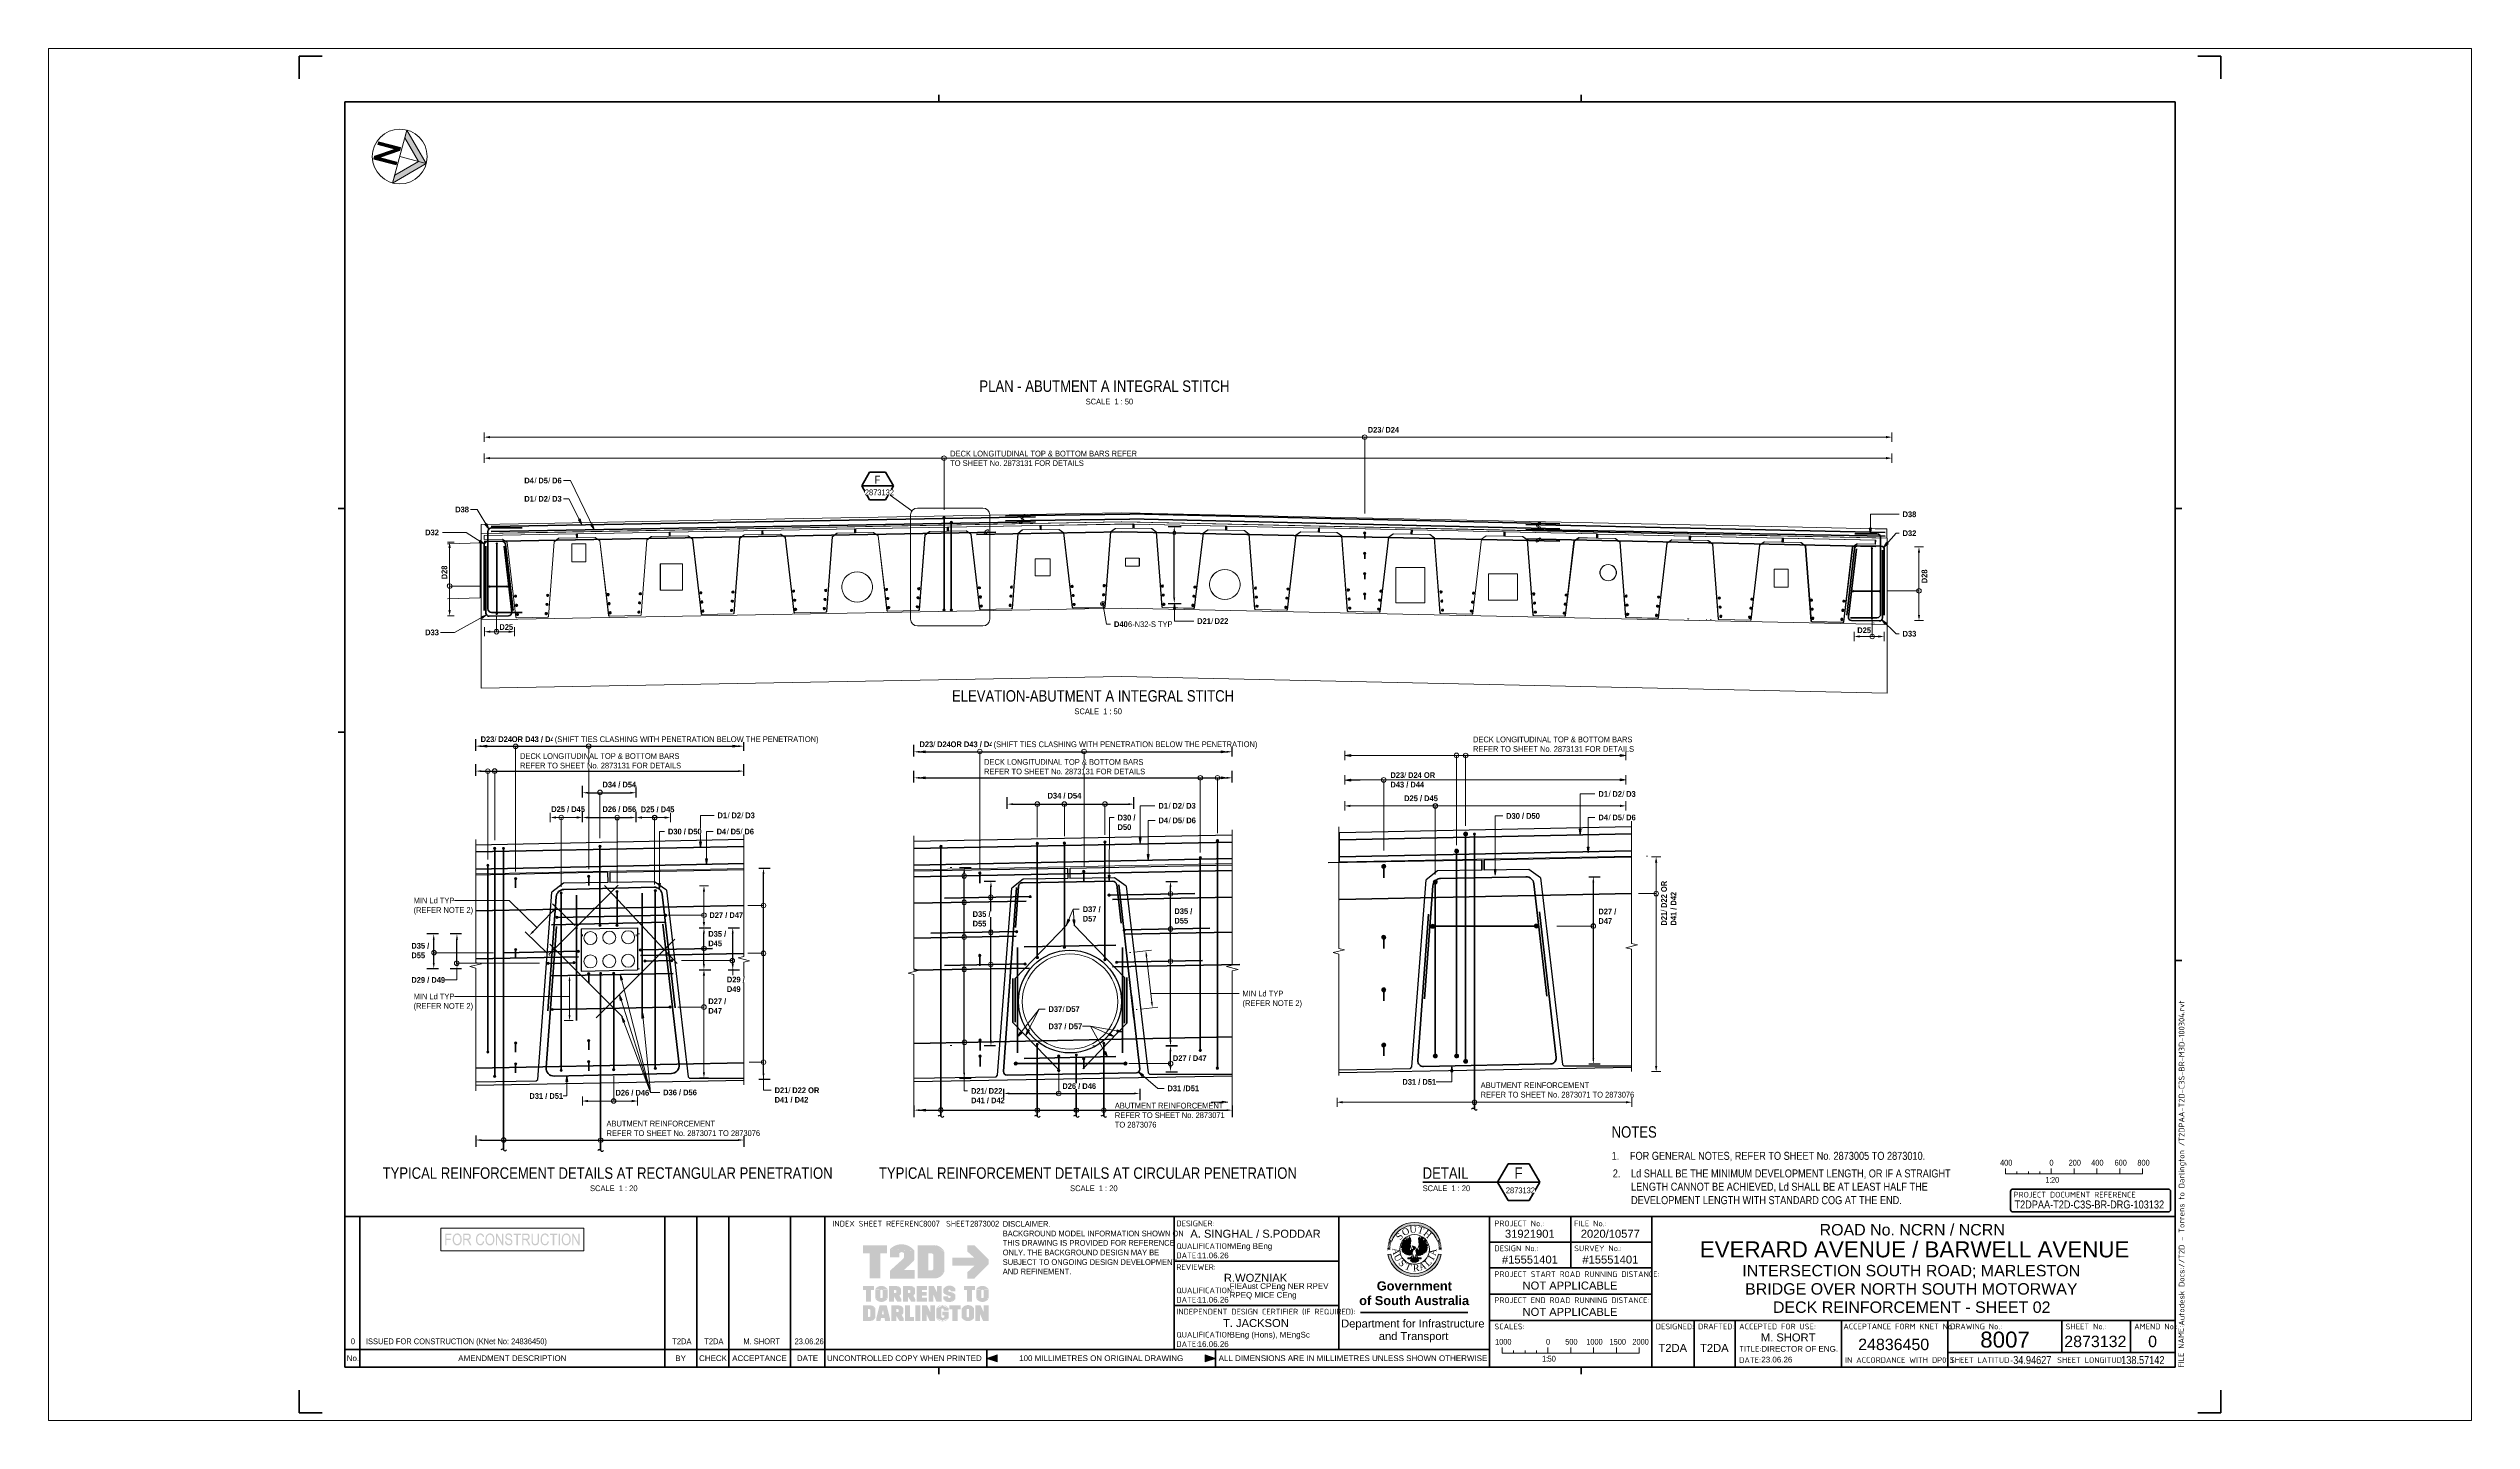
# Paper-space layout 'Layout1' of a CAD drawing. Header units: metres. Extents: x -0.11 to 0.95, y 0 to 0.6.
# The model-space entities are those that its viewports show. They can reach past a viewport. Long polylines and large blocks are cut down to what shows.
import ezdxf

# ---------------------------------------------------------------- set-up
doc = ezdxf.new("R2010")
doc.units = ezdxf.units.M
doc.linetypes.add('JacobsDash', pattern=[0.0045, 0.003, -0.0015])
doc.layers.get('Defpoints').update_dxf_attribs({"color": 41})
for name, color, linetype, lineweight in [('A-ANNO-DIMS', 7, 'Continuous', 9), ('A-ANNO-NOTE', 7, 'Continuous', 9), ('A-ANNO-NOTE-STAMP', 10, 'Continuous', 18), ('A-ANNO-SYMB', 7, 'Continuous', 9), ('A-DETL', 7, 'Continuous', 13), ('A-DETL-GENF', 7, 'Continuous', 9), ('A-FLOR', 7, 'Continuous', 50), ('G-ANNO-TEXT', 7, 'Continuous', 9), ('G-ANNO-TTLB', 7, 'Continuous', 9), ('G-IMPT', 7, 'Continuous', 13), ('S-BEAM', 7, 'Continuous', 50), ('S-BEAM-HDLN', 7, 'JacobsDash', 18)]:
    doc.layers.add(name, color=color, linetype=linetype, lineweight=lineweight)
doc.layers.add('G-ANNO-NPLT', color=191, linetype='Continuous', plot=False)
doc.layers.get('G-ANNO-NPLT').freeze()
doc.styles.add('Arial', font='arial.ttf', dxfattribs={"height": 0.0025})
doc.styles.add('Arial Narrow', font='ARIALN.TTF', dxfattribs={"height": 0.125})
doc.styles.add('Arial Narrow_1', font='ARIALN.TTF', dxfattribs={"height": 0.175})
doc.styles.add('Arial Narrow_2', font='ARIALN.TTF', dxfattribs={"height": 0.05})
doc.styles.add('Arial Narrow_3', font='ARIALN.TTF', dxfattribs={"height": 0.0035})
doc.styles.add('Arial Narrow_4', font='ARIALN.TTF', dxfattribs={"height": 0.005})
doc.styles.add('Arial Narrow_5', font='ARIALN.TTF', dxfattribs={"height": 0.0025})
doc.styles.add('Arial Narrow_6', font='ARIALN.TTF', dxfattribs={"width": 0.9, "height": 0.0025})
doc.styles.add('Arial Narrow_B', font='ARIALNB.TTF', dxfattribs={"height": 0.125})
doc.styles.add('Arial Narrow_B_1', font='ARIALNB.TTF', dxfattribs={"height": 0.05})
doc.styles.add('Arial_1', font='arial.ttf', dxfattribs={"height": 0.0035})
doc.styles.add('Arial_2', font='arial.ttf', dxfattribs={"height": 0.005})
doc.styles.add('Arial_3', font='arial.ttf', dxfattribs={"height": 0.007})
doc.styles.add('Arial_B', font='arialbd.ttf', dxfattribs={"height": 0.004})
doc.styles.add('ISOCPEUR', font='isocpeur.ttf', dxfattribs={"height": 0.0025})
doc.styles.add('Times New Roman', font='times.ttf', dxfattribs={"height": 0.008001})
doc.dimstyles.new('Dimension_Standard_T__mm_', dxfattribs={"dimscale": 0.3048, "dimtxt": 0.051172, "dimasz": 0.164042, "dimexe": 0.15748, "dimexo": 0.098425, "dimgap": 0.065617, "dimtad": 1, "dimdec": 0, "dimlfac": 1000, "dimzin": 0, "dimdsep": 46, "dimtxsty": 'Arial Narrow_B_1', "dimsah": 1, "dimcen": 0.09, "dimaunit": 1, "dimadec": 4, "dimazin": 0, "dimtfac": 1, "dimtdec": 4, "dimtix": 1, "dimtmove": 0, "dimatfit": 3, "dimfxl": 1, "dimtvp": 1, "dimtolj": 1, "dimtzin": 0, "dimlwd": 18, "dimlwe": 18, "dimarcsym": 2})
doc.dimstyles.new('Dimension_Standard_T__mm__1', dxfattribs={"dimscale": 0.3048, "dimtxt": 0.051172, "dimasz": 0.164042, "dimexe": 0.15748, "dimexo": 0.098425, "dimgap": 0.065617, "dimtad": 1, "dimdec": 0, "dimlfac": 1000, "dimzin": 0, "dimdsep": 46, "dimtxsty": 'Arial Narrow_2', "dimsah": 1, "dimcen": 0.09, "dimaunit": 1, "dimadec": 4, "dimazin": 0, "dimtfac": 1, "dimtdec": 4, "dimtix": 1, "dimtmove": 0, "dimatfit": 3, "dimfxl": 1, "dimtvp": 1, "dimtolj": 1, "dimtzin": 0, "dimlwd": 18, "dimlwe": 18, "dimarcsym": 2})
doc.dimstyles.new('Dimension_Standard_T_REO', dxfattribs={"dimscale": 0.3048, "dimtxt": 0.127929, "dimasz": 0.410105, "dimexe": 0.492126, "dimexo": 0.0625, "dimgap": 0.164042, "dimtad": 1, "dimdec": 0, "dimlfac": 1000, "dimzin": 0, "dimdsep": 46, "dimtxsty": 'Arial Narrow', "dimsah": 1, "dimcen": 0.09, "dimaunit": 1, "dimadec": 4, "dimazin": 0, "dimtfac": 1, "dimtdec": 4, "dimtix": 1, "dimtmove": 0, "dimatfit": 3, "dimfxl": 0.492126, "dimfxlon": 1, "dimtvp": 1, "dimtolj": 1, "dimtzin": 0, "dimlwd": 25, "dimlwe": 25, "dimarcsym": 2})
doc.dimstyles.new('Dimension_Standard_T_REO_1', dxfattribs={"dimscale": 0.3048, "dimtxt": 0.051172, "dimasz": 0.164042, "dimexe": 0.19685, "dimexo": 0.0625, "dimgap": 0.065617, "dimtad": 1, "dimdec": 0, "dimlfac": 1000, "dimzin": 0, "dimdsep": 46, "dimtxsty": 'Arial Narrow_B', "dimsah": 1, "dimcen": 0.09, "dimaunit": 1, "dimadec": 4, "dimazin": 0, "dimtfac": 1, "dimtdec": 4, "dimtix": 1, "dimtmove": 0, "dimatfit": 3, "dimfxl": 0.19685, "dimfxlon": 1, "dimtvp": 1, "dimtolj": 1, "dimtzin": 0, "dimlwd": 25, "dimlwe": 25, "dimarcsym": 2})
doc.dimstyles.new('Dimension_Standard_T_REO_2', dxfattribs={"dimscale": 0.3048, "dimtxt": 0.051172, "dimasz": 0.164042, "dimexe": 0.19685, "dimexo": 0.0625, "dimgap": 0.065617, "dimtad": 1, "dimdec": 0, "dimlfac": 1000, "dimzin": 0, "dimdsep": 46, "dimtxsty": 'Arial Narrow_B_1', "dimsah": 1, "dimcen": 0.09, "dimaunit": 1, "dimadec": 4, "dimazin": 0, "dimtfac": 1, "dimtdec": 4, "dimtix": 1, "dimtmove": 0, "dimatfit": 3, "dimfxl": 0.19685, "dimfxlon": 1, "dimtvp": 1, "dimtolj": 1, "dimtzin": 0, "dimlwd": 25, "dimlwe": 25, "dimarcsym": 2})
doc.dimstyles.new('Dimension_Standard_T_REO_3', dxfattribs={"dimscale": 0.3048, "dimtxt": 0.051172, "dimasz": 0.164042, "dimexe": 0.19685, "dimexo": 0.0625, "dimgap": 0.065617, "dimtad": 1, "dimdec": 0, "dimlfac": 1000, "dimzin": 0, "dimdsep": 46, "dimtxsty": 'Arial Narrow_2', "dimsah": 1, "dimcen": 0.09, "dimaunit": 1, "dimadec": 4, "dimazin": 0, "dimtfac": 1, "dimtdec": 4, "dimtix": 1, "dimtmove": 0, "dimatfit": 3, "dimfxl": 0.19685, "dimfxlon": 1, "dimtvp": 1, "dimtolj": 1, "dimtzin": 0, "dimlwd": 25, "dimlwe": 25, "dimarcsym": 2})

# ---------------------------------------------------------------- blocks, each defined once
blk = doc.blocks.new('T2DPAA-T2D-PWA-DE-XRF-000001 - Drawing3_dwg-8554483-DECK REINFORCEMENT - SHEET 02')
at = {"layer": 'G-IMPT'}
h = blk.add_hatch(color=256, dxfattribs=at)
edge = h.paths.add_edge_path()
edge.add_line((0.1549, 0.1015), (0.1515, 0.1021))
edge.add_arc((0.1226, 0.1077), 0.0295, 190.997, 349.003, ccw=False)
edge.add_line((0.0937, 0.1021), (0.0903, 0.1015))
edge.add_arc((0.1226, 0.1077), 0.0329, 190.997, 349.003)
edge = h.paths.add_edge_path()
edge.add_arc((0.1226, 0.1077), 0.0329, 20.0475, 159.9525, ccw=False)
edge.add_line((0.1535, 0.119), (0.1503, 0.1178))
edge.add_arc((0.1226, 0.1077), 0.0295, 20.0475, 159.9525)
edge.add_line((0.0949, 0.1178), (0.0917, 0.119))
h = blk.add_hatch(color=256, dxfattribs=at)
edge = h.paths.add_edge_path()
edge.add_arc((0.1226, 0.1077), 0.0329, 161.3902, 162.9856, ccw=False)
edge.add_line((0.0915, 0.1183), (0.0914, 0.1182))
edge.add_line((0.0915, 0.1183), (0.0947, 0.1172))
edge.add_line((0.0947, 0.1171), (0.0947, 0.1172))
edge.add_arc((0.1226, 0.1077), 0.0295, 161.3902, 162.9856)
edge.add_line((0.0944, 0.1163), (0.0911, 0.1174))
h = blk.add_hatch(color=256, dxfattribs=at)
edge = h.paths.add_edge_path()
edge.add_line((0.1206, 0.1074), (0.1207, 0.1074))
edge.add_line((0.1207, 0.1074), (0.1206, 0.1074))
edge = h.paths.add_edge_path()
edge.add_line((0.1166, 0.11), (0.1166, 0.1074))
edge.add_line((0.1166, 0.1074), (0.1183, 0.1065))
edge.add_line((0.1183, 0.1065), (0.119, 0.1076))
edge.add_line((0.119, 0.1076), (0.1204, 0.1079))
edge.add_line((0.1204, 0.1079), (0.1207, 0.1074))
edge.add_line((0.1207, 0.1074), (0.1211, 0.1067))
edge.add_line((0.1211, 0.1067), (0.1187, 0.1008))
edge.add_line((0.1187, 0.1008), (0.1178, 0.1012))
edge.add_line((0.1178, 0.1012), (0.1166, 0.1008))
edge.add_line((0.1166, 0.1008), (0.1161, 0.1012))
edge.add_line((0.1161, 0.1012), (0.1147, 0.101))
edge.add_line((0.1147, 0.101), (0.1143, 0.1017))
edge.add_line((0.1143, 0.1017), (0.1131, 0.1012))
edge.add_line((0.1131, 0.1012), (0.1128, 0.1022))
edge.add_line((0.1128, 0.1022), (0.1119, 0.1019))
edge.add_line((0.1119, 0.1019), (0.1119, 0.1029))
edge.add_line((0.1119, 0.1029), (0.1105, 0.1027))
edge.add_line((0.1105, 0.1027), (0.1107, 0.1043))
edge.add_line((0.1107, 0.1043), (0.1091, 0.1041))
edge.add_line((0.1091, 0.1041), (0.1095, 0.1057))
edge.add_line((0.1095, 0.1057), (0.1077, 0.106))
edge.add_line((0.1077, 0.106), (0.1081, 0.1069))
edge.add_line((0.1081, 0.1069), (0.1072, 0.1074))
edge.add_line((0.1072, 0.1074), (0.1081, 0.1091))
edge.add_line((0.1081, 0.1091), (0.1069, 0.11))
edge.add_line((0.1069, 0.11), (0.1081, 0.1112))
edge.add_line((0.1081, 0.1112), (0.1069, 0.1122))
edge.add_line((0.1069, 0.1122), (0.1085, 0.113))
edge.add_line((0.1085, 0.113), (0.1072, 0.1143))
edge.add_line((0.1072, 0.1143), (0.1095, 0.1145))
edge.add_line((0.1095, 0.1145), (0.1081, 0.116))
edge.add_line((0.1081, 0.116), (0.1105, 0.116))
edge.add_line((0.1105, 0.116), (0.1088, 0.1179))
edge.add_line((0.1088, 0.1179), (0.1119, 0.1163))
edge.add_line((0.1119, 0.1163), (0.1105, 0.1193))
edge.add_line((0.1105, 0.1193), (0.1138, 0.1172))
edge.add_line((0.1138, 0.1172), (0.1121, 0.121))
edge.add_line((0.1121, 0.121), (0.1147, 0.1181))
edge.add_line((0.1147, 0.1181), (0.1143, 0.1224))
edge.add_line((0.1143, 0.1224), (0.1159, 0.1188))
edge.add_line((0.1159, 0.1188), (0.1166, 0.1236))
edge.add_line((0.1166, 0.1236), (0.1171, 0.1207))
edge.add_line((0.1171, 0.1207), (0.1178, 0.1214))
edge.add_line((0.1178, 0.1214), (0.118, 0.1179))
edge.add_line((0.118, 0.1179), (0.1171, 0.1131))
edge.add_line((0.1171, 0.1131), (0.1178, 0.111))
edge.add_line((0.1178, 0.111), (0.1166, 0.11))
for points in [[(0.1105, 0.1193), (0.1088, 0.1179), (0.1119, 0.1163)], [(0.1369, 0.1093), (0.1385, 0.1081), (0.1367, 0.1074), (0.1376, 0.106), (0.1357, 0.106), (0.1367, 0.1043), (0.1348, 0.1043), (0.1348, 0.1031), (0.1336, 0.1034), (0.1331, 0.1022), (0.1322, 0.1024), (0.1317, 0.1015), (0.1305, 0.1017), (0.1301, 0.101), (0.1296, 0.1015), (0.1291, 0.1005), (0.1286, 0.1008), (0.1277, 0.1003), (0.1275, 0.101), (0.1268, 0.1003), (0.1251, 0.1029), (0.1242, 0.1065), (0.1246, 0.1076), (0.1263, 0.1076), (0.127, 0.1067), (0.1284, 0.1072), (0.1291, 0.11), (0.1275, 0.1112), (0.1282, 0.1133), (0.1275, 0.1219), (0.1284, 0.121), (0.1289, 0.1236), (0.1294, 0.1193), (0.1312, 0.1226), (0.1305, 0.1191), (0.1331, 0.1212), (0.1317, 0.1179), (0.1348, 0.1195), (0.1324, 0.116), (0.1364, 0.1179), (0.1341, 0.1155), (0.1371, 0.116), (0.1355, 0.1143), (0.1381, 0.1141), (0.1364, 0.1131), (0.1383, 0.1124), (0.1367, 0.1114), (0.1385, 0.11)], [(0.1312, 0.1226), (0.1331, 0.1212), (0.1305, 0.1191)], [(0.1348, 0.1195), (0.1364, 0.1179), (0.1324, 0.116)], [(0.1069, 0.1122), (0.1069, 0.11), (0.1081, 0.1112)], [(0.1081, 0.116), (0.1072, 0.1143), (0.1095, 0.1145)], [(0.1077, 0.106), (0.1091, 0.1041), (0.1095, 0.1057)], [(0.1105, 0.1027), (0.1119, 0.1019), (0.1119, 0.1029)], [(0.1225, 0.0967), (0.1233, 0.0985), (0.1277, 0.0943), (0.1263, 0.0929), (0.1237, 0.092), (0.1202, 0.0924), (0.1176, 0.0943), (0.1218, 0.0984)], [(0.1291, 0.1005), (0.1301, 0.101), (0.1296, 0.1015)], [(0.1317, 0.1015), (0.1331, 0.1022), (0.1322, 0.1024)], [(0.1383, 0.1124), (0.1381, 0.1141), (0.1364, 0.1131)]]:
    blk.add_hatch(color=256, dxfattribs=at).paths.add_polyline_path(points)
h = blk.add_hatch(color=256, dxfattribs=at)
edge = h.paths.add_edge_path()
edge.add_line((0.154, 0.1174), (0.1508, 0.1163))
edge.add_arc((0.1226, 0.1077), 0.0295, 17.0144, 18.6098)
edge.add_line((0.1505, 0.1172), (0.1505, 0.1171))
edge.add_line((0.1505, 0.1172), (0.1537, 0.1183))
edge.add_line((0.1538, 0.1182), (0.1537, 0.1183))
edge.add_arc((0.1226, 0.1077), 0.0329, 17.0144, 18.6098, ccw=False)
h = blk.add_hatch(color=256, dxfattribs=at)
edge = h.paths.add_edge_path()
edge.add_line((0.0931, 0.1083), (0.0897, 0.1083))
edge.add_arc((0.1226, 0.1077), 0.0329, 177.3415, 178.9368, ccw=False)
edge.add_line((0.0897, 0.1094), (0.0897, 0.1093))
edge.add_line((0.0897, 0.1094), (0.0932, 0.1092))
edge.add_line((0.0932, 0.1091), (0.0932, 0.1092))
edge.add_arc((0.1226, 0.1077), 0.0295, 177.3415, 178.9368)
h = blk.add_hatch(color=256, dxfattribs=at)
edge = h.paths.add_edge_path()
edge.add_line((0.0931, 0.1069), (0.0897, 0.1068))
edge.add_arc((0.1226, 0.1077), 0.0329, 180, 181.5953, ccw=False)
edge.add_line((0.0897, 0.1078), (0.0897, 0.1077))
edge.add_line((0.0897, 0.1078), (0.0931, 0.1078))
edge.add_line((0.0931, 0.1077), (0.0931, 0.1078))
edge.add_arc((0.1226, 0.1077), 0.0295, 180, 181.5953)
h = blk.add_hatch(color=256, dxfattribs=at)
edge = h.paths.add_edge_path()
edge.add_arc((0.1226, 0.1077), 0.0329, 174.6829, 176.2783, ccw=False)
edge.add_line((0.0899, 0.1109), (0.0898, 0.1108))
edge.add_line((0.0899, 0.1109), (0.0933, 0.1106))
edge.add_line((0.0933, 0.1105), (0.0933, 0.1106))
edge.add_arc((0.1226, 0.1077), 0.0295, 174.6829, 176.2783)
edge.add_line((0.0932, 0.1096), (0.0898, 0.1099))
h = blk.add_hatch(color=256, dxfattribs=at)
edge = h.paths.add_edge_path()
edge.add_arc((0.1226, 0.1077), 0.0329, 172.0244, 173.6197, ccw=False)
edge.add_line((0.09, 0.1124), (0.09, 0.1123))
edge.add_line((0.09, 0.1124), (0.0934, 0.1119))
edge.add_line((0.0934, 0.1118), (0.0934, 0.1119))
edge.add_arc((0.1226, 0.1077), 0.0295, 172.0244, 173.6197)
edge.add_line((0.0933, 0.111), (0.0899, 0.1114))
h = blk.add_hatch(color=256, dxfattribs=at)
edge = h.paths.add_edge_path()
edge.add_arc((0.1226, 0.1077), 0.0329, 169.3658, 170.9612, ccw=False)
edge.add_line((0.0903, 0.1139), (0.0903, 0.1138))
edge.add_line((0.0903, 0.1139), (0.0937, 0.1133))
edge.add_line((0.0936, 0.1132), (0.0937, 0.1133))
edge.add_arc((0.1226, 0.1077), 0.0295, 169.3658, 170.9612)
edge.add_line((0.0935, 0.1124), (0.0901, 0.1129))
h = blk.add_hatch(color=256, dxfattribs=at)
edge = h.paths.add_edge_path()
edge.add_arc((0.1226, 0.1077), 0.0329, 166.7073, 168.3026, ccw=False)
edge.add_line((0.0906, 0.1154), (0.0906, 0.1153))
edge.add_line((0.0906, 0.1154), (0.0939, 0.1146))
edge.add_line((0.0939, 0.1145), (0.0939, 0.1146))
edge.add_arc((0.1226, 0.1077), 0.0295, 166.7073, 168.3026)
edge.add_line((0.0937, 0.1137), (0.0904, 0.1144))
h = blk.add_hatch(color=256, dxfattribs=at)
edge = h.paths.add_edge_path()
edge.add_line((0.0941, 0.115), (0.0907, 0.1159))
edge.add_arc((0.1226, 0.1077), 0.0329, 164.0488, 165.6441, ccw=False)
edge.add_line((0.091, 0.1169), (0.091, 0.1168))
edge.add_line((0.091, 0.1169), (0.0943, 0.1159))
edge.add_line((0.0943, 0.1158), (0.0943, 0.1159))
edge.add_arc((0.1226, 0.1077), 0.0295, 164.0488, 165.6441)
h = blk.add_hatch(color=256, dxfattribs=at)
edge = h.paths.add_edge_path()
edge.add_line((0.1232, 0.1095), (0.1225, 0.1076))
edge.add_line((0.1225, 0.1076), (0.1207, 0.1074))
edge.add_line((0.1207, 0.1074), (0.1207, 0.1074))
edge.add_line((0.1207, 0.1074), (0.1216, 0.1086))
edge.add_line((0.1216, 0.1086), (0.1197, 0.1119))
edge.add_line((0.1197, 0.1119), (0.1232, 0.1107))
edge.add_line((0.1232, 0.1107), (0.1239, 0.1098))
edge.add_line((0.1239, 0.1098), (0.1232, 0.1095))
h = blk.add_hatch(color=256, dxfattribs=at)
edge = h.paths.add_edge_path()
edge.add_arc((0.1226, 0.1077), 0.0295, 14.3559, 15.9512)
edge.add_line((0.1509, 0.1159), (0.1509, 0.1158))
edge.add_line((0.1509, 0.1159), (0.1542, 0.1169))
edge.add_line((0.1542, 0.1168), (0.1542, 0.1169))
edge.add_arc((0.1226, 0.1077), 0.0329, 14.3559, 15.9512, ccw=False)
edge.add_line((0.1545, 0.1159), (0.1511, 0.115))
h = blk.add_hatch(color=256, dxfattribs=at)
edge = h.paths.add_edge_path()
edge.add_line((0.1548, 0.1144), (0.1514, 0.1137))
edge.add_arc((0.1226, 0.1077), 0.0295, 11.6974, 13.2927)
edge.add_line((0.1512, 0.1146), (0.1513, 0.1145))
edge.add_line((0.1512, 0.1146), (0.1546, 0.1154))
edge.add_line((0.1546, 0.1153), (0.1546, 0.1154))
edge.add_arc((0.1226, 0.1077), 0.0329, 11.6974, 13.2927, ccw=False)
h = blk.add_hatch(color=256, dxfattribs=at)
edge = h.paths.add_edge_path()
edge.add_arc((0.1226, 0.1077), 0.0295, 9.0388, 10.6342)
edge.add_line((0.1515, 0.1133), (0.1515, 0.1132))
edge.add_line((0.1515, 0.1133), (0.1549, 0.1139))
edge.add_line((0.1549, 0.1138), (0.1549, 0.1139))
edge.add_arc((0.1226, 0.1077), 0.0329, 9.0388, 10.6342, ccw=False)
edge.add_line((0.1551, 0.1129), (0.1517, 0.1124))
h = blk.add_hatch(color=256, dxfattribs=at)
edge = h.paths.add_edge_path()
edge.add_arc((0.1226, 0.1077), 0.0295, 6.3803, 7.9756)
edge.add_line((0.1518, 0.1119), (0.1518, 0.1118))
edge.add_line((0.1518, 0.1119), (0.1552, 0.1124))
edge.add_line((0.1552, 0.1123), (0.1552, 0.1124))
edge.add_arc((0.1226, 0.1077), 0.0329, 6.3803, 7.9756, ccw=False)
edge.add_line((0.1553, 0.1114), (0.1519, 0.111))
h = blk.add_hatch(color=256, dxfattribs=at)
edge = h.paths.add_edge_path()
edge.add_line((0.1554, 0.1099), (0.152, 0.1096))
edge.add_arc((0.1226, 0.1077), 0.0295, 3.7217, 5.3171)
edge.add_line((0.1519, 0.1106), (0.1519, 0.1105))
edge.add_line((0.1519, 0.1106), (0.1553, 0.1109))
edge.add_line((0.1553, 0.1108), (0.1553, 0.1109))
edge.add_arc((0.1226, 0.1077), 0.0329, 3.7217, 5.3171, ccw=False)
h = blk.add_hatch(color=256, dxfattribs=at)
edge = h.paths.add_edge_path()
edge.add_line((0.1555, 0.1083), (0.1521, 0.1083))
edge.add_arc((0.1226, 0.1077), 0.0295, 1.0632, 2.6585)
edge.add_line((0.152, 0.1092), (0.152, 0.1091))
edge.add_line((0.152, 0.1092), (0.1554, 0.1094))
edge.add_line((0.1555, 0.1093), (0.1554, 0.1094))
edge.add_arc((0.1226, 0.1077), 0.0329, 1.0632, 2.6585, ccw=False)
h = blk.add_hatch(color=256, dxfattribs=at)
edge = h.paths.add_edge_path()
edge.add_line((0.1555, 0.1068), (0.152, 0.1069))
edge.add_arc((0.1226, 0.1077), 0.0295, 358.4047, 360)
edge.add_line((0.1521, 0.1078), (0.1521, 0.1077))
edge.add_line((0.1521, 0.1078), (0.1555, 0.1078))
edge.add_line((0.1555, 0.1077), (0.1555, 0.1078))
edge.add_arc((0.1226, 0.1077), 0.0329, 358.4047, 360, ccw=False)
for p, q in [((0.0917, 0.119), (0.0949, 0.1178)), ((0.1105, 0.1193), (0.1088, 0.1179)), ((0.1088, 0.1179), (0.1119, 0.1163)), ((0.1119, 0.1163), (0.1105, 0.1193)), ((0.1305, 0.1191), (0.1312, 0.1226)), ((0.1331, 0.1212), (0.1305, 0.1191)), ((0.1312, 0.1226), (0.1331, 0.1212)), ((0.1324, 0.116), (0.1348, 0.1195)), ((0.1364, 0.1179), (0.1324, 0.116)), ((0.1348, 0.1195), (0.1364, 0.1179)), ((0.1503, 0.1178), (0.1535, 0.119)), ((0.0903, 0.1015), (0.0937, 0.1021)), ((0.1069, 0.1122), (0.1069, 0.11)), ((0.1081, 0.1112), (0.1069, 0.1122)), ((0.1069, 0.11), (0.1081, 0.1112)), ((0.1081, 0.116), (0.1072, 0.1143)), ((0.1072, 0.1143), (0.1095, 0.1145)), ((0.1077, 0.106), (0.1091, 0.1041)), ((0.1095, 0.1057), (0.1077, 0.106)), ((0.1095, 0.1145), (0.1081, 0.116)), ((0.1091, 0.1041), (0.1095, 0.1057)), ((0.1119, 0.1029), (0.1105, 0.1027)), ((0.1105, 0.1027), (0.1119, 0.1019)), ((0.1119, 0.1019), (0.1119, 0.1029)), ((0.115, 0.0967), (0.1197, 0.0967)), ((0.1211, 0.1003), (0.1173, 0.0974)), ((0.1244, 0.1003), (0.1272, 0.0974)), ((0.1256, 0.0967), (0.1308, 0.0967)), ((0.1296, 0.1015), (0.1291, 0.1005)), ((0.1291, 0.1005), (0.1301, 0.101)), ((0.1301, 0.101), (0.1296, 0.1015)), ((0.1322, 0.1024), (0.1317, 0.1015)), ((0.1317, 0.1015), (0.1331, 0.1022)), ((0.1331, 0.1022), (0.1322, 0.1024)), ((0.1381, 0.1141), (0.1364, 0.1131)), ((0.1364, 0.1131), (0.1383, 0.1124)), ((0.1383, 0.1124), (0.1381, 0.1141)), ((0.1515, 0.1021), (0.1549, 0.1015))]:
    blk.add_line(p, q, dxfattribs=at)
at = {"layer": 'G-IMPT', "flags": 128}
for points in [[(0.1085, 0.113), (0.1072, 0.1143), (0.1095, 0.1145), (0.1081, 0.116), (0.1105, 0.116), (0.1088, 0.1179), (0.1119, 0.1163), (0.1105, 0.1193), (0.1138, 0.1172), (0.1121, 0.121), (0.1147, 0.1181), (0.1143, 0.1224), (0.1159, 0.1188), (0.1166, 0.1236), (0.1171, 0.1207), (0.1178, 0.1214), (0.118, 0.1179), (0.1171, 0.1131), (0.119, 0.1076), (0.1204, 0.1079), (0.1211, 0.1067), (0.1187, 0.1008), (0.1178, 0.1012), (0.1166, 0.1008), (0.1161, 0.1012), (0.1147, 0.101), (0.1143, 0.1017), (0.1131, 0.1012), (0.1128, 0.1022), (0.1119, 0.1019), (0.1119, 0.1029), (0.1105, 0.1027), (0.1107, 0.1043), (0.1091, 0.1041), (0.1095, 0.1057), (0.1077, 0.106), (0.1081, 0.1069), (0.1072, 0.1074), (0.1081, 0.1091), (0.1069, 0.11), (0.1081, 0.1112), (0.1069, 0.1122), (0.1087, 0.1131)], [(0.1199, 0.1031), (0.1225, 0.0967), (0.1251, 0.1029), (0.1242, 0.1065), (0.1246, 0.1076), (0.1263, 0.1076), (0.1282, 0.1133), (0.1275, 0.1219), (0.1284, 0.121), (0.1289, 0.1236), (0.1294, 0.1193), (0.1312, 0.1226), (0.1305, 0.1191), (0.1331, 0.1212), (0.1317, 0.1179), (0.1348, 0.1195), (0.1324, 0.116), (0.1364, 0.1179), (0.1341, 0.1155), (0.1371, 0.116), (0.1355, 0.1143), (0.1381, 0.1141), (0.1364, 0.1131), (0.1383, 0.1124), (0.1367, 0.1114), (0.1385, 0.11), (0.1369, 0.1093), (0.1385, 0.1081), (0.1367, 0.1074), (0.1376, 0.106), (0.1357, 0.106), (0.1367, 0.1043), (0.1348, 0.1043), (0.1348, 0.1031), (0.1336, 0.1034), (0.1331, 0.1022), (0.1322, 0.1024), (0.1317, 0.1015), (0.1305, 0.1017), (0.1301, 0.101), (0.1296, 0.1015), (0.1291, 0.1005), (0.1286, 0.1008), (0.1277, 0.1003), (0.1275, 0.101), (0.1268, 0.1003), (0.1251, 0.1029)], [(0.1206, 0.0974), (0.1145, 0.0974), (0.1145, 0.0962), (0.1194, 0.0962)], [(0.119, 0.1076), (0.1183, 0.1065), (0.1166, 0.1074), (0.1166, 0.11), (0.1178, 0.111)], [(0.1218, 0.0984), (0.1176, 0.0943), (0.1202, 0.0924), (0.1237, 0.092), (0.1263, 0.0929), (0.1277, 0.0943), (0.1233, 0.0985)], [(0.1239, 0.1098), (0.1244, 0.1091), (0.1246, 0.1076)], [(0.1246, 0.0974), (0.1308, 0.0974), (0.1308, 0.0962), (0.126, 0.0962)], [(0.1263, 0.1076), (0.127, 0.1067), (0.1284, 0.1072), (0.1291, 0.11), (0.1275, 0.1112)]]:
    blk.add_lwpolyline(points, dxfattribs=at)
blk.add_lwpolyline([(0.1206, 0.1074), (0.1216, 0.1086), (0.1197, 0.1119), (0.1232, 0.1107), (0.1239, 0.1098), (0.1232, 0.1095), (0.1225, 0.1076)], close=True, dxfattribs=at)
at = {"layer": 'G-IMPT'}
blk.add_circle((0.1226, 0.1077), 0.018, dxfattribs=at)
for radius, start, end in [(0.0329, 20.0475, 159.9525), (0.0295, 20.0475, 159.9525), (0.0329, 190.997, 349.003), (0.0295, 190.997, 349.003)]:
    blk.add_arc((0.1226, 0.1077), radius, start, end, dxfattribs=at)
at = {"layer": 'G-IMPT', "lineweight": 9, "char_height": 0.008, "attachment_point": 2, "line_spacing_factor": 1.029793, "style": 'Times New Roman'}
for s, insert, width, rotation in [('S', (0.1012, 0.1263), 0.008041, 49.0663), ('O', (0.1099, 0.133), 0.010353, 26.6943), ('U', (0.1205, 0.136), 0.010353, 4.3222), ('T', (0.1314, 0.1347), 0.008744, 341.9502), ('H', (0.141, 0.1293), 0.010353, 319.5782), ('A', (0.104, 0.106), 0.010353, 279.6978), ('U', (0.1058, 0.0996), 0.010353, 300.15), ('S', (0.1107, 0.0935), 0.008041, 310.3575), ('T', (0.1164, 0.0903), 0.008744, 336.9699), ('R', (0.1244, 0.0893), 0.009549, 3.701), ('A', (0.1307, 0.0909), 0.010353, 21.3382), ('L', (0.1363, 0.0949), 0.008744, 42.375), ('I', (0.1395, 0.0995), 0.004825, 60.5783), ('A', (0.141, 0.1048), 0.010353, 83.64)]:
    blk.add_mtext(s, dxfattribs=dict(at, insert=insert, width=width, rotation=rotation))
blk = doc.blocks.new('T2DPAA-T2D-PWA-DE-XRF-000001 - Standard-8554974-DECK REINFORCEMENT - SHEET 02')
at = {"layer": 'G-ANNO-TTLB', "true_color": 0x1d4a5c}
h = blk.add_hatch(color=139, dxfattribs=at)
edge = h.paths.add_edge_path()
edge.add_line((0.2623, 0.0443), (0.2623, 0.0452))
edge.add_arc((0.2616, 0.044), 0.00145, 58.8241, 99.793)
edge.add_line((0.2613, 0.0454), (0.2613, 0.0441))
edge.add_arc((0.2616, 0.0455), 0.00141, 259.7202, 301.6629)
edge = h.paths.add_edge_path()
edge.add_arc((0.2625, 0.0448), 0.00224, 301.808, 330.1086, ccw=False)
edge.add_line((0.2637, 0.0429), (0.2645, 0.0415))
edge.add_line((0.2645, 0.0415), (0.2645, 0.0403))
edge.add_line((0.2645, 0.0403), (0.2627, 0.0403))
edge.add_line((0.2627, 0.0403), (0.2613, 0.0425))
edge.add_line((0.2613, 0.0425), (0.2613, 0.0403))
edge.add_line((0.2613, 0.0403), (0.2591, 0.0403))
edge.add_line((0.2591, 0.0403), (0.2591, 0.0471))
edge.add_line((0.2591, 0.0471), (0.2624, 0.0471))
edge.add_arc((0.2623, 0.0446), 0.00248, 32.8357, 87.7033, ccw=False)
edge.add_line((0.2644, 0.046), (0.2644, 0.0437))
edge = h.paths.add_edge_path()
edge.add_line((0.2674, 0.0527), (0.2674, 0.0537))
edge.add_arc((0.2667, 0.0524), 0.00145, 58.8241, 99.793)
edge.add_line((0.2665, 0.0539), (0.2665, 0.0526))
edge.add_arc((0.2667, 0.0539), 0.00141, 259.7202, 301.6629)
edge = h.paths.add_edge_path()
edge.add_arc((0.2676, 0.0532), 0.00224, 301.808, 330.1086, ccw=False)
edge.add_line((0.2688, 0.0513), (0.2696, 0.0499))
edge.add_line((0.2696, 0.0499), (0.2696, 0.0487))
edge.add_line((0.2696, 0.0487), (0.2678, 0.0487))
edge.add_line((0.2678, 0.0487), (0.2664, 0.051))
edge.add_line((0.2664, 0.051), (0.2664, 0.0487))
edge.add_line((0.2664, 0.0487), (0.2642, 0.0487))
edge.add_line((0.2642, 0.0487), (0.2642, 0.0555))
edge.add_line((0.2642, 0.0555), (0.2676, 0.0555))
edge.add_arc((0.2675, 0.0531), 0.00248, 32.8357, 87.7033, ccw=False)
edge.add_line((0.2695, 0.0544), (0.2695, 0.0521))
edge = h.paths.add_edge_path()
edge.add_line((0.2499, 0.0422), (0.2499, 0.0452))
edge.add_arc((0.2491, 0.0441), 0.00138, 56.3448, 98.7814)
edge.add_line((0.2489, 0.0454), (0.2489, 0.0419))
edge.add_arc((0.2491, 0.0433), 0.00138, 261.2186, 303.6552)
edge = h.paths.add_edge_path()
edge.add_line((0.2613, 0.0527), (0.2613, 0.0537))
edge.add_arc((0.2606, 0.0524), 0.00145, 58.8241, 99.793)
edge.add_line((0.2603, 0.0539), (0.2603, 0.0526))
edge.add_arc((0.2606, 0.0539), 0.00141, 259.7202, 301.6629)
edge = h.paths.add_edge_path()
edge.add_line((0.2502, 0.0403), (0.2467, 0.0403))
edge.add_line((0.2467, 0.0403), (0.2467, 0.0471))
edge.add_line((0.2467, 0.0471), (0.2501, 0.0471))
edge.add_arc((0.25, 0.0447), 0.00241, 26.2483, 85.5583, ccw=False)
edge.add_line((0.2521, 0.0457), (0.2521, 0.0416))
edge.add_arc((0.2502, 0.0424), 0.00209, 270, 338.4707, ccw=False)
h.paths.add_polyline_path([(0.2555, 0.0451), (0.255, 0.0432), (0.2559, 0.0432)])
h.paths.add_polyline_path([(0.2585, 0.0415), (0.2585, 0.0403), (0.2564, 0.0403), (0.2562, 0.0415), (0.2547, 0.0415), (0.2544, 0.0403), (0.2526, 0.0403), (0.2526, 0.0415), (0.254, 0.0471), (0.2571, 0.0471)])
h.paths.add_polyline_path([(0.2673, 0.042), (0.269, 0.042), (0.269, 0.0403), (0.2651, 0.0403), (0.2651, 0.0471), (0.2673, 0.0471)])
h.paths.add_polyline_path([(0.2718, 0.0403), (0.2696, 0.0403), (0.2696, 0.0471), (0.2718, 0.0471)])
h.paths.add_polyline_path([(0.2762, 0.0441), (0.2762, 0.0471), (0.2782, 0.0471), (0.2782, 0.0403), (0.2759, 0.0403), (0.2746, 0.0432), (0.2746, 0.0403), (0.2725, 0.0403), (0.2725, 0.0471), (0.2748, 0.0471)])
edge = h.paths.add_edge_path()
edge.add_arc((0.2817, 0.0424), 0.000774, 214.5178, 325.4822)
edge.add_line((0.2823, 0.0419), (0.2823, 0.0427))
edge.add_line((0.2823, 0.0427), (0.2815, 0.0427))
edge.add_line((0.2815, 0.0427), (0.2815, 0.0443))
edge.add_line((0.2815, 0.0443), (0.2842, 0.0443))
edge.add_line((0.2842, 0.0443), (0.2842, 0.0415))
edge.add_arc((0.2819, 0.0428), 0.00262, 274.1131, 330.4929, ccw=False)
edge.add_arc((0.2815, 0.0434), 0.00327, 260.2337, 279.7663, ccw=False)
edge.add_arc((0.2812, 0.0429), 0.00275, 208.3817, 264.7517, ccw=False)
edge.add_line((0.2788, 0.0416), (0.2788, 0.0458))
edge.add_arc((0.2812, 0.0445), 0.00268, 94.8448, 152.8409, ccw=False)
edge.add_arc((0.2815, 0.0424), 0.00482, 83.0812, 96.9188, ccw=False)
edge.add_arc((0.2818, 0.0444), 0.00278, 31.3102, 83.6241, ccw=False)
edge.add_line((0.2842, 0.0459), (0.2842, 0.0447))
edge.add_line((0.2842, 0.0447), (0.282, 0.0447))
edge.add_line((0.282, 0.0447), (0.282, 0.0455))
edge.add_arc((0.2815, 0.0451), 0.000641, 40.732, 139.268)
edge.add_line((0.281, 0.0455), (0.281, 0.0419))
h.paths.add_polyline_path([(0.2882, 0.0403), (0.2859, 0.0403), (0.2859, 0.0454), (0.2846, 0.0454), (0.2846, 0.0471), (0.2895, 0.0471), (0.2895, 0.0454), (0.2882, 0.0454)])
edge = h.paths.add_edge_path()
edge.add_arc((0.2927, 0.0429), 0.00104, 239.6549, 300.3451)
edge.add_line((0.2932, 0.042), (0.2932, 0.0454))
edge.add_arc((0.2927, 0.0445), 0.00103, 59.5446, 120.4554)
edge.add_line((0.2921, 0.0454), (0.2921, 0.042))
edge = h.paths.add_edge_path()
edge.add_arc((0.2927, 0.0434), 0.00323, 212.7347, 327.2653, ccw=False)
edge.add_line((0.29, 0.0417), (0.29, 0.0458))
edge.add_arc((0.2927, 0.044), 0.00323, 32.6408, 147.3592, ccw=False)
edge.add_line((0.2954, 0.0458), (0.2954, 0.0417))
h.paths.add_polyline_path([(0.3017, 0.0403), (0.2993, 0.0403), (0.298, 0.0432), (0.298, 0.0403), (0.2959, 0.0403), (0.2959, 0.0471), (0.2982, 0.0471), (0.2996, 0.0441), (0.2996, 0.0471), (0.3017, 0.0471)])
edge = h.paths.add_edge_path()
edge.add_arc((0.299, 0.0513), 0.00104, 239.6549, 300.3451)
edge.add_line((0.2995, 0.0504), (0.2995, 0.0538))
edge.add_arc((0.299, 0.0529), 0.00103, 59.5446, 120.4554)
edge.add_line((0.2985, 0.0538), (0.2985, 0.0504))
edge = h.paths.add_edge_path()
edge.add_arc((0.299, 0.0518), 0.00323, 212.7347, 327.2653, ccw=False)
edge.add_line((0.2963, 0.0501), (0.2963, 0.0542))
edge.add_arc((0.299, 0.0524), 0.00323, 32.6408, 147.3592, ccw=False)
edge.add_line((0.3017, 0.0542), (0.3017, 0.0501))
h.paths.add_polyline_path([(0.2945, 0.0487), (0.2923, 0.0487), (0.2923, 0.0538), (0.2909, 0.0538), (0.2909, 0.0555), (0.2958, 0.0555), (0.2958, 0.0538), (0.2945, 0.0538)])
edge = h.paths.add_edge_path()
edge.add_line((0.2872, 0.0518), (0.2872, 0.0499))
edge.add_arc((0.2849, 0.0513), 0.0027, 273.7285, 329.3952, ccw=False)
edge.add_line((0.285, 0.0486), (0.2841, 0.0486))
edge.add_arc((0.2842, 0.0512), 0.00266, 210.1626, 267.7624, ccw=False)
edge.add_line((0.2819, 0.0499), (0.2819, 0.051))
edge.add_line((0.2819, 0.051), (0.2841, 0.051))
edge.add_arc((0.2845, 0.0508), 0.000522, 155.2714, 300.4507)
edge.add_arc((0.2846, 0.0508), 0.000487, 289.6558, 416.8121)
edge.add_line((0.2849, 0.0512), (0.2834, 0.0515))
edge.add_arc((0.2841, 0.054), 0.00253, 213.4271, 255.8381, ccw=False)
edge.add_line((0.2819, 0.0526), (0.2819, 0.0544))
edge.add_arc((0.2846, 0.0525), 0.00325, 35.8397, 144.1603, ccw=False)
edge.add_line((0.2872, 0.0544), (0.2872, 0.0533))
edge.add_line((0.2872, 0.0533), (0.2851, 0.0533))
edge.add_arc((0.2846, 0.0535), 0.000494, 335.3316, 479.9481)
edge.add_arc((0.2845, 0.0535), 0.000428, 103.9979, 246.4243)
edge.add_line((0.2843, 0.0531), (0.2853, 0.0529))
edge.add_arc((0.2849, 0.0501), 0.00281, 35.1328, 82.3403, ccw=False)
h.paths.add_polyline_path([(0.2792, 0.0526), (0.2792, 0.0555), (0.2812, 0.0555), (0.2812, 0.0487), (0.2789, 0.0487), (0.2776, 0.0517), (0.2776, 0.0487), (0.2755, 0.0487), (0.2755, 0.0555), (0.2778, 0.0555)])
h.paths.add_polyline_path([(0.2725, 0.053), (0.2746, 0.053), (0.2746, 0.0513), (0.2725, 0.0513), (0.2725, 0.0504), (0.2748, 0.0504), (0.2748, 0.0487), (0.2703, 0.0487), (0.2703, 0.0555), (0.2748, 0.0555), (0.2748, 0.0538), (0.2725, 0.0538)])
edge = h.paths.add_edge_path()
edge.add_arc((0.2615, 0.0532), 0.00224, 301.808, 330.1086, ccw=False)
edge.add_line((0.2627, 0.0513), (0.2635, 0.0499))
edge.add_line((0.2635, 0.0499), (0.2635, 0.0487))
edge.add_line((0.2635, 0.0487), (0.2617, 0.0487))
edge.add_line((0.2617, 0.0487), (0.2603, 0.051))
edge.add_line((0.2603, 0.051), (0.2603, 0.0487))
edge.add_line((0.2603, 0.0487), (0.2581, 0.0487))
edge.add_line((0.2581, 0.0487), (0.2581, 0.0555))
edge.add_line((0.2581, 0.0555), (0.2614, 0.0555))
edge.add_arc((0.2613, 0.0531), 0.00248, 32.8357, 87.7033, ccw=False)
edge.add_line((0.2634, 0.0544), (0.2634, 0.0521))
edge = h.paths.add_edge_path()
edge.add_line((0.2543, 0.0538), (0.2543, 0.0504))
edge.add_arc((0.2548, 0.0513), 0.00104, 239.6549, 300.3451)
edge.add_line((0.2553, 0.0504), (0.2553, 0.0538))
edge.add_arc((0.2548, 0.0529), 0.00103, 59.5446, 120.4554)
edge = h.paths.add_edge_path()
edge.add_line((0.2521, 0.0501), (0.2521, 0.0542))
edge.add_arc((0.2548, 0.0524), 0.00323, 32.6408, 147.3592, ccw=False)
edge.add_line((0.2575, 0.0542), (0.2575, 0.0501))
edge.add_arc((0.2548, 0.0518), 0.00323, 212.7347, 327.2653, ccw=False)
h.paths.add_polyline_path([(0.2503, 0.0487), (0.248, 0.0487), (0.248, 0.0538), (0.2467, 0.0538), (0.2467, 0.0555), (0.2516, 0.0555), (0.2516, 0.0538), (0.2503, 0.0538)])
h.paths.add_polyline_path([(0.3017, 0.0672), (0.3017, 0.0651), (0.2955, 0.0588), (0.2924, 0.0588), (0.2924, 0.0616), (0.2955, 0.0644), (0.2858, 0.0644), (0.2858, 0.0679), (0.2955, 0.0679), (0.2924, 0.0707), (0.2924, 0.0734), (0.2955, 0.0734)])
edge = h.paths.add_edge_path()
edge.add_line((0.2768, 0.0699), (0.2754, 0.0699))
edge.add_line((0.2754, 0.0699), (0.2754, 0.0624))
edge.add_line((0.2754, 0.0624), (0.2768, 0.0624))
edge.add_arc((0.2767, 0.0633), 0.000915, 277.9427, 335.4563)
edge.add_line((0.2775, 0.0629), (0.2775, 0.0694))
edge.add_arc((0.2767, 0.0689), 0.000957, 31.2517, 83.8556)
edge = h.paths.add_edge_path()
edge.add_line((0.2781, 0.0589), (0.2707, 0.0589))
edge.add_line((0.2707, 0.0589), (0.2707, 0.0734))
edge.add_line((0.2707, 0.0734), (0.2781, 0.0734))
edge.add_arc((0.2777, 0.0683), 0.00519, 26.2483, 85.5583, ccw=False)
edge.add_line((0.2823, 0.0705), (0.2823, 0.0617))
edge.add_arc((0.2781, 0.0634), 0.00451, 270, 338.4707, ccw=False)
edge = h.paths.add_edge_path()
edge.add_line((0.2627, 0.0699), (0.2627, 0.0681))
edge.add_line((0.2627, 0.0681), (0.2585, 0.0681))
edge.add_line((0.2585, 0.0681), (0.2585, 0.0716))
edge.add_arc((0.2636, 0.0668), 0.00703, 37.1177, 136.9917, ccw=False)
edge.add_line((0.2692, 0.071), (0.2692, 0.0671))
edge.add_arc((0.2674, 0.0677), 0.00193, 316.9738, 340.8309, ccw=False)
edge.add_line((0.2688, 0.0664), (0.268, 0.0656))
edge.add_line((0.268, 0.0656), (0.2646, 0.0625))
edge.add_line((0.2646, 0.0625), (0.2693, 0.0625))
edge.add_line((0.2693, 0.0625), (0.2693, 0.0588))
edge.add_line((0.2693, 0.0588), (0.2585, 0.0588))
edge.add_line((0.2585, 0.0588), (0.2585, 0.0622))
edge.add_line((0.2585, 0.0622), (0.2638, 0.067))
edge.add_line((0.2638, 0.067), (0.2647, 0.068))
edge.add_line((0.2647, 0.068), (0.2647, 0.0699))
edge.add_arc((0.2637, 0.0691), 0.00131, 40.7337, 139.2663)
h.paths.add_polyline_path([(0.2467, 0.0734), (0.2573, 0.0734), (0.2573, 0.0698), (0.2544, 0.0698), (0.2544, 0.0589), (0.2496, 0.0589), (0.2496, 0.0699), (0.2467, 0.0699)])
at = {"layer": 'G-IMPT', "lineweight": 9}
for points in [[(0.3055, 0.0254), (0.3055, 0.0239), (0.3055, 0.0224), (0.301, 0.0239)], [(0.3965, 0.0254), (0.401, 0.0239), (0.3965, 0.0224), (0.3965, 0.0239)]]:
    blk.add_hatch(color=256, dxfattribs=at).paths.add_polyline_path(points)
at = {"layer": 'A-ANNO-NOTE'}
for p, q in [((0.5265, 0.0287), (0.5265, 0.0262)), ((0.5265, 0.0262), (0.5865, 0.0262)), ((0.5315, 0.0274), (0.5315, 0.0262)), ((0.5365, 0.0274), (0.5365, 0.0262)), ((0.5415, 0.0274), (0.5415, 0.0262)), ((0.5465, 0.0287), (0.5465, 0.0262)), ((0.5565, 0.0287), (0.5565, 0.0262)), ((0.5665, 0.0287), (0.5665, 0.0262)), ((0.5765, 0.0287), (0.5765, 0.0262)), ((0.5865, 0.0287), (0.5865, 0.0262))]:
    blk.add_line(p, q, dxfattribs=at)
at = {"layer": 'G-ANNO-TTLB', "color": 8, "lineweight": 35, "true_color": 0x808080}
for p, q in [((0, 0.594), (0.01, 0.594)), ((0, 0.584), (0, 0.594)), ((0.831, 0.594), (0.841, 0.594)), ((0.841, 0.594), (0.841, 0.584)), ((0, 0), (0, 0.01)), ((0.01, 0), (0, 0)), ((0.831, 0), (0.841, 0)), ((0.841, 0), (0.841, 0.01))]:
    blk.add_line(p, q, dxfattribs=at)
at = {"layer": 'G-ANNO-TTLB', "lineweight": 100}
for p, q in [((0.02, 0.574), (0.02, 0.02)), ((0.821, 0.574), (0.02, 0.574)), ((0.821, 0.02), (0.821, 0.574)), ((0.23, 0.02), (0.23, 0.086)), ((0.455, 0.086), (0.455, 0.0277)), ((0.521, 0.086), (0.521, 0.02)), ((0.592, 0.086), (0.592, 0.02)), ((0.4645, 0.044), (0.5115, 0.044)), ((0.02, 0.02), (0.821, 0.02))]:
    blk.add_line(p, q, dxfattribs=at)
at = {"layer": 'G-ANNO-TTLB', "lineweight": 50}
for p, q in [((0.28, 0.577), (0.28, 0.574)), ((0.561, 0.577), (0.561, 0.574)), ((0.017, 0.396), (0.02, 0.396)), ((0.821, 0.396), (0.824, 0.396)), ((0.017, 0.298), (0.02, 0.298)), ((0.821, 0.198), (0.824, 0.198)), ((0.749, 0.097), (0.749, 0.089)), ((0.818, 0.098), (0.75, 0.098)), ((0.819, 0.089), (0.819, 0.097)), ((0.75, 0.088), (0.818, 0.088)), ((0.28, 0.02), (0.28, 0.017)), ((0.561, 0.02), (0.561, 0.017))]:
    blk.add_line(p, q, dxfattribs=at)
at = {"layer": 'G-ANNO-TTLB', "lineweight": 35}
for p, q in [((0.0265, 0.02), (0.0265, 0.086)), ((0.16, 0.02), (0.16, 0.086)), ((0.174, 0.02), (0.174, 0.086)), ((0.188, 0.02), (0.188, 0.086)), ((0.215, 0.02), (0.215, 0.086)), ((0.5565, 0.086), (0.5565, 0.0635)), ((0.521, 0.0748), (0.592, 0.0748)), ((0.521, 0.0635), (0.592, 0.0635)), ((0.455, 0.0471), (0.383, 0.0471)), ((0.521, 0.052), (0.592, 0.052)), ((0.521, 0.0405), (0.821, 0.0405)), ((0.6105, 0.0405), (0.6105, 0.02)), ((0.6285, 0.0405), (0.6285, 0.02)), ((0.675, 0.0405), (0.675, 0.02)), ((0.7215, 0.0405), (0.7215, 0.02)), ((0.7715, 0.0265), (0.7715, 0.0405)), ((0.8015, 0.0265), (0.8015, 0.0405)), ((0.521, 0.0277), (0.02, 0.0277)), ((0.301, 0.02), (0.301, 0.0277)), ((0.401, 0.02), (0.401, 0.0277)), ((0.821, 0.0265), (0.7215, 0.0265))]:
    blk.add_line(p, q, dxfattribs=at)
at = {"layer": 'G-ANNO-TTLB'}
for p, q in [((0.3055, 0.0254), (0.301, 0.0239)), ((0.301, 0.0239), (0.3055, 0.0224)), ((0.3055, 0.0239), (0.3055, 0.0254)), ((0.3055, 0.0224), (0.3055, 0.0239)), ((0.3965, 0.0254), (0.3965, 0.0239)), ((0.401, 0.0239), (0.3965, 0.0254)), ((0.3965, 0.0239), (0.3965, 0.0224)), ((0.3965, 0.0224), (0.401, 0.0239))]:
    blk.add_line(p, q, dxfattribs=at)
at = {"layer": 'G-ANNO-TTLB', "lineweight": 50}
for centre, start, end in [((0.75, 0.097), 90, 180), ((0.818, 0.097), 0, 90), ((0.75, 0.089), 180, 270), ((0.818, 0.089), 270, 0)]:
    blk.add_arc(centre, 0.001, start, end, dxfattribs=at)
at = {"xscale": 0.3600000000000081, "yscale": 0.3600000000000081, "zscale": 0.3600000000000081}
blk.add_blockref('T2DPAA-T2D-PWA-DE-XRF-000001 - Drawing3_dwg-8554483-DECK REINFORCEMENT - SHEET 02', (0.444, 0.0328), dxfattribs=at)
at = {"layer": 'G-ANNO-TTLB', "attachment_point": 1}
for s, insert, char_height, width, style in [('PROJECT DOCUMENT REFERENCE', (0.7503, 0.0968), 0.0025, 0.058764, 'ISOCPEUR'), ('INDEX SHEET REFERENCE:', (0.2334, 0.0841), 0.0025, 0.046899, 'ISOCPEUR'), ('SHEET', (0.2831, 0.0841), 0.0025, 0.011544, 'ISOCPEUR'), ('PROJECT No.:', (0.5231, 0.0842), 0.0025, 0.02397, 'ISOCPEUR'), ('FILE No.:', (0.558, 0.0842), 0.0025, 0.015553, 'ISOCPEUR'), ('DESIGN No.:', (0.5231, 0.0733), 0.0025, 0.020844, 'ISOCPEUR'), ('SURVEY No.:', (0.558, 0.0733), 0.0025, 0.023008, 'ISOCPEUR'), ('QUALIFICATION:', (0.3839, 0.0549), 0.0025, 0.027498, 'ISOCPEUR'), ('Government', (0.4716, 0.0576), 0.004, 0.040004, 'Arial_B'), ('PROJECT START ROAD RUNNING DISTANCE:', (0.5231, 0.062), 0.0025, 0.079207, 'ISOCPEUR'), ('DATE:', (0.3839, 0.0508), 0.0025, 0.010582, 'ISOCPEUR'), ('INDEPENDENT DESIGN CERTIFIER (IF REQUIRED):', (0.3839, 0.0456), 0.0025, 0.08546, 'ISOCPEUR'), ('of South Australia', (0.4639, 0.0512), 0.004, 0.058523, 'Arial_B'), ('PROJECT END ROAD RUNNING DISTANCE:', (0.5231, 0.0506), 0.0025, 0.073835, 'ISOCPEUR'), ('QUALIFICATION:', (0.3839, 0.0355), 0.0025, 0.027498, 'ISOCPEUR'), ('Department for Infrastructure ', (0.456, 0.0409), 0.0035, 0.078004, 'Arial_1'), ('and Transport', (0.4725, 0.0354), 0.0035, 0.037599, 'Arial_1'), ('SCALES:', (0.5231, 0.0391), 0.0025, 0.014911, 'ISOCPEUR'), ('1000', (0.5234, 0.0324), 0.0025, 0.006927, 'Arial Narrow_6'), ('0', (0.5457, 0.0324), 0.0025, 0.001732, 'Arial Narrow_6'), ('500', (0.5541, 0.0324), 0.0025, 0.005195, 'Arial Narrow_6'), ('1000', (0.5633, 0.0324), 0.0025, 0.006927, 'Arial Narrow_6'), ('1500', (0.5735, 0.0324), 0.0025, 0.006927, 'Arial Narrow_6'), ('2000', (0.5835, 0.0324), 0.0025, 0.006927, 'Arial Narrow_6'), ('DESIGNED:', (0.5937, 0.0391), 0.0025, 0.018118, 'ISOCPEUR'), ('DRAFTED:', (0.6122, 0.0391), 0.0025, 0.017557, 'ISOCPEUR'), ('ACCEPTED FOR USE:', (0.6302, 0.0391), 0.0025, 0.037118, 'ISOCPEUR'), ('ACCEPTANCE FORM KNET No.:', (0.6758, 0.0391), 0.0025, 0.054435, 'ISOCPEUR'), ('DRAWING No.:', (0.7225, 0.0391), 0.0025, 0.024772, 'ISOCPEUR'), ('SHEET No.:', (0.7731, 0.0391), 0.0025, 0.019722, 'ISOCPEUR'), ('AMEND No.:', (0.8031, 0.0391), 0.0025, 0.020603, 'ISOCPEUR'), ('No. ', (0.0208, 0.0252), 0.0025, 0.007215, 'Arial'), ('AMENDMENT DESCRIPTION ', (0.0696, 0.0252), 0.0025, 0.058283, 'Arial'), ('BY ', (0.1646, 0.0252), 0.0025, 0.006814, 'Arial'), ('CHECK', (0.175, 0.0252), 0.0025, 0.014751, 'Arial'), ('ACCEPTANCE', (0.1895, 0.0252), 0.0025, 0.028861, 'Arial'), ('DATE ', (0.2178, 0.0252), 0.0025, 0.012506, 'Arial'), ('UNCONTROLLED COPY WHEN PRINTED', (0.231, 0.0252), 0.0025, 0.082173, 'Arial'), ('100 MILLIMETRES ON ORIGINAL DRAWING ', (0.3151, 0.0252), 0.0025, 0.088186, 'Arial'), ('DATE:', (0.3839, 0.0314), 0.0025, 0.010582, 'ISOCPEUR'), ('ALL DIMENSIONS ARE IN MILLIMETRES UNLESS SHOWN OTHERWISE ', (0.4024, 0.0252), 0.0025, 0.143101, 'Arial'), ('1:', (0.5439, 0.025), 0.0025, 0.002886, 'Arial Narrow_5'), ('50', (0.5464, 0.025), 0.0025, 0.003463, 'Arial Narrow_6'), ('TITLE:', (0.6302, 0.0293), 0.0025, 0.010903, 'ISOCPEUR'), ('DATE:', (0.6302, 0.0244), 0.0025, 0.010582, 'ISOCPEUR'), ('IN ACCORDANCE WITH DP013', (0.6766, 0.0244), 0.0025, 0.05227, 'ISOCPEUR'), ('SHEET LATITUDE', (0.7225, 0.0244), 0.0025, 0.030945, 'ISOCPEUR'), ('SHEET LONGITUDE', (0.7694, 0.0244), 0.0025, 0.03303, 'ISOCPEUR')]:
    blk.add_mtext(s, dxfattribs=dict(at, insert=insert, char_height=char_height, width=width, style=style))
at = {"layer": 'G-ANNO-TTLB', "insert": (0.3079, 0.084), "char_height": 0.0025, "width": 0.022127, "attachment_point": 1, "style": 'Arial Narrow_5', "bg_fill": 3, "box_fill_scale": 1.25, "bg_fill_color": 256, "bg_fill_true_color": 13158600, "bg_fill_transparency": 0}
blk.add_mtext('DISCLAIMER.', dxfattribs=at)
at = {"layer": 'G-ANNO-TTLB', "insert": (0.8224, 0.0198), "char_height": 0.0025, "width": 0.021966, "attachment_point": 1, "rotation": 90, "style": 'ISOCPEUR'}
blk.add_mtext('FILE NAME: ', dxfattribs=at)
at = {"layer": 'G-ANNO-TTLB', "lineweight": 100}
blk.add_line((0.821, 0.086), (0.02, 0.086), dxfattribs=at)
at = {"layer": 'G-ANNO-TTLB', "insert": (0.3079, 0.0798), "char_height": 0.0025, "width": 0.084899, "attachment_point": 1, "style": 'Arial Narrow_5', "bg_fill": 3, "box_fill_scale": 1.25, "bg_fill_color": 256, "bg_fill_true_color": 13158600, "bg_fill_transparency": 0}
blk.add_mtext('BACKGROUND MODEL INFORMATION SHOWN ON ', dxfattribs=at)
at = {"layer": 'G-ANNO-TTLB', "insert": (0.3079, 0.0757), "char_height": 0.0025, "width": 0.08065, "attachment_point": 1, "style": 'Arial Narrow_5', "bg_fill": 3, "box_fill_scale": 1.25, "bg_fill_color": 256, "bg_fill_true_color": 13158600, "bg_fill_transparency": 0}
blk.add_mtext('THIS DRAWING IS PROVIDED FOR REFERENCE ', dxfattribs=at)
at = {"layer": 'G-ANNO-TTLB', "insert": (0.3839, 0.0842), "char_height": 0.0025, "width": 0.018118, "attachment_point": 1, "style": 'ISOCPEUR'}
blk.add_mtext('DESIGNER:', dxfattribs=at)
at = {"layer": 'G-ANNO-TTLB', "insert": (0.3079, 0.0715), "char_height": 0.0025, "width": 0.073515, "attachment_point": 1, "style": 'Arial Narrow_5', "bg_fill": 3, "box_fill_scale": 1.25, "bg_fill_color": 256, "bg_fill_true_color": 13158600, "bg_fill_transparency": 0}
blk.add_mtext('ONLY. THE BACKGROUND DESIGN MAY BE ', dxfattribs=at)
at = {"layer": 'G-ANNO-TTLB', "insert": (0.3079, 0.0673), "char_height": 0.0025, "width": 0.082013, "attachment_point": 1, "style": 'Arial Narrow_5', "bg_fill": 3, "box_fill_scale": 1.25, "bg_fill_color": 256, "bg_fill_true_color": 13158600, "bg_fill_transparency": 0}
blk.add_mtext('SUBJECT TO ONGOING DESIGN DEVELOPMENT ', dxfattribs=at)
at = {"layer": 'G-ANNO-TTLB', "lineweight": 100}
blk.add_line((0.383, 0.086), (0.383, 0.0277), dxfattribs=at)
at = {"layer": 'G-ANNO-TTLB', "lineweight": 35}
blk.add_line((0.455, 0.0665), (0.383, 0.0665), dxfattribs=at)
at = {"layer": 'G-ANNO-TTLB', "char_height": 0.0025, "attachment_point": 1, "style": 'ISOCPEUR'}
for s, insert, width in [('QUALIFICATION:', (0.3839, 0.0743), 0.027498), ('DATE:', (0.3839, 0.0702), 0.010582), ('REVIEWER:', (0.3839, 0.0651), 0.01916)]:
    blk.add_mtext(s, dxfattribs=dict(at, insert=insert, width=width))
at = {"layer": 'G-ANNO-TTLB', "insert": (0.3079, 0.0632), "char_height": 0.0025, "width": 0.031827, "attachment_point": 1, "style": 'Arial Narrow_5', "bg_fill": 3, "box_fill_scale": 1.25, "bg_fill_color": 256, "bg_fill_true_color": 13158600, "bg_fill_transparency": 0}
blk.add_mtext('AND REFINEMENT.', dxfattribs=at)
blk = doc.blocks.new('NorthArrowRotation - DIT_Civil_North Arrow Rotation-5378148-DECK REINFORCEMENT - SHEET 02')
at = {"layer": 'A-ANNO-NOTE'}
for points in [[(0.0116, -0.0031), (-0.0031, -0.0116), (-0.0022, -0.0082), (0.0082, -0.0022), (0.0022, 0.0082), (0.0031, 0.0116)], [(-0.0089, -0.0004), (-0.0013, -0.0024), (-0.0016, -0.0036), (-0.0113, -0.0011), (-0.011, 0.0002), (-0.002, 0.0033), (-0.0096, 0.0053), (-0.0093, 0.0065), (0.0004, 0.004), (0, 0.0027)]]:
    blk.add_hatch(color=256, dxfattribs=at).paths.add_polyline_path(points)
for p, q in [((0.0031, 0.0116), (-0.0031, -0.0116)), ((0.0031, 0.0116), (0.0022, 0.0082)), ((0.0116, -0.0031), (0.0031, 0.0116)), ((-0.011, 0.0002), (-0.0113, -0.0011)), ((-0.002, 0.0033), (-0.011, 0.0002)), ((-0.0093, 0.0065), (-0.0096, 0.0053)), ((-0.0096, 0.0053), (-0.002, 0.0033)), ((0.0004, 0.004), (-0.0093, 0.0065)), ((-0.0089, -0.0004), (0, 0.0027)), ((0, 0.0027), (0.0004, 0.004)), ((0.0022, 0.0082), (0.0082, -0.0022)), ((-0.0113, -0.0011), (-0.0016, -0.0036)), ((-0.0013, -0.0024), (-0.0089, -0.0004)), ((-0.0031, -0.0116), (0.0116, -0.0031)), ((-0.0022, -0.0082), (-0.0031, -0.0116)), ((0.0082, -0.0022), (-0.0022, -0.0082)), ((-0.0016, -0.0036), (-0.0013, -0.0024)), ((0.0116, -0.0031), (0, 0))]:
    blk.add_line(p, q, dxfattribs=at)
blk.add_circle((0, 0), 0.012, dxfattribs=at)
blk = doc.blocks.new('Viewport - Detail Ɵ-4899528-DECK REINFORCEMENT - SHEET 02')
at = {"layer": 'G-ANNO-TTLB', "lineweight": 50}
for p, q in [((0.05, 0), (0, 0)), ((0.0374, 0.008), (0.0328, 0)), ((0.0466, 0.008), (0.0374, 0.008)), ((0.0512, 0), (0.0466, 0.008)), ((0.0328, 0), (0.0374, -0.008)), ((0.0374, -0.008), (0.0466, -0.008)), ((0.0466, -0.008), (0.0512, 0)), ((0.0512, 0), (0.05, 0))]:
    blk.add_line(p, q, dxfattribs=at)
at = {"layer": 'G-ANNO-TTLB', "insert": (0, 0.0065), "char_height": 0.005, "width": 0.024692, "attachment_point": 1, "style": 'Arial Narrow_4'}
blk.add_mtext('DETAIL', dxfattribs=at)
blk = doc.blocks.new('DIT_Scale Bar_Instance_v1 - Scale Bar-4724572-DECK REINFORCEMENT - SHEET 02')
at = {"layer": 'A-ANNO-NOTE', "lineweight": 18}
for p, q in [((-0.02, 0.0027), (-0.02, 0.0003)), ((-0.02, 0.0003), (0.04, 0.0003)), ((-0.015, 0.0014), (-0.015, 0.0003)), ((-0.01, 0.0014), (-0.01, 0.0003)), ((-0.005, 0.0014), (-0.005, 0.0003)), ((0, 0.0027), (0, 0.0003)), ((0.01, 0.0027), (0.01, 0.0003)), ((0.02, 0.0027), (0.02, 0.0003)), ((0.03, 0.0027), (0.03, 0.0003)), ((0.04, 0.0027), (0.04, 0.0003))]:
    blk.add_line(p, q, dxfattribs=at)
at = {"layer": 'A-ANNO-NOTE', "insert": (-0.0026, -0.001), "char_height": 0.0025, "width": 0.002886, "attachment_point": 1, "style": 'Arial Narrow_5'}
blk.add_mtext('1:', dxfattribs=at)
blk = doc.blocks.new('ForConstructionStamp')
at = {"layer": 'A-ANNO-NOTE-STAMP'}
h = blk.add_hatch(color=256, dxfattribs=at)
h.dxf.hatch_style = 1
h.paths.add_polyline_path([(0.0267, 0.0026), (0.0267, 0.0015), (0.0289, -0.0025), (0.0289, -0.0014)])
h.paths.add_polyline_path([(0.0267, 0.0026), (0.0262, 0.0026), (0.0262, -0.0025), (0.0267, -0.0025), (0.0267, 0.0015)])
h.paths.add_polyline_path([(0.0294, 0.0026), (0.0289, 0.0026), (0.0289, -0.0014), (0.0289, -0.0025), (0.0294, -0.0025)])
h.paths.add_polyline_path([(0.0236, 0.0027), (0.0235, 0.0027), (0.0232, 0.0026), (0.0229, 0.0026), (0.0226, 0.0024), (0.0224, 0.0022), (0.0222, 0.002), (0.0221, 0.0019), (0.0219, 0.0016), (0.0218, 0.0013), (0.0217, 0.0011), (0.0217, 0.0007), (0.0216, 0.0004), (0.0216, 0), (0.0216, -0.0003), (0.0217, -0.0006), (0.0217, -0.0009), (0.0218, -0.0012), (0.0219, -0.0015), (0.0221, -0.0018), (0.0222, -0.0019), (0.0224, -0.0021), (0.0227, -0.0023), (0.023, -0.0025), (0.0232, -0.0025), (0.0236, -0.0026), (0.0237, -0.0026), (0.024, -0.0025), (0.0243, -0.0024), (0.0246, -0.0022), (0.0248, -0.002), (0.0236, -0.002), (0.0233, -0.002), (0.0231, -0.0019), (0.0228, -0.0017), (0.0226, -0.0015), (0.0224, -0.0013), (0.0223, -0.001), (0.0222, -0.0007), (0.0222, -0.0004), (0.0222, 0), (0.0222, 0.0001), (0.0222, 0.0005), (0.0222, 0.0008), (0.0223, 0.0011), (0.0224, 0.0014), (0.0226, 0.0016), (0.0227, 0.0018), (0.023, 0.002), (0.0233, 0.0021), (0.0236, 0.0021), (0.0248, 0.0022), (0.0246, 0.0024), (0.0245, 0.0024), (0.0242, 0.0026), (0.0239, 0.0027)])
h.paths.add_polyline_path([(0.0248, 0.0022), (0.0236, 0.0021), (0.0237, 0.0021), (0.024, 0.002), (0.0243, 0.0019), (0.0244, 0.0018), (0.0246, 0.0015), (0.0248, 0.0012), (0.0248, 0.0011), (0.0249, 0.0007), (0.0249, 0.0004), (0.025, 0.0001), (0.025, 0.0001), (0.0249, -0.0003), (0.0249, -0.0007), (0.0248, -0.001), (0.0247, -0.0012), (0.0246, -0.0015), (0.0244, -0.0016), (0.0241, -0.0018), (0.0239, -0.0019), (0.0236, -0.002), (0.0248, -0.002), (0.025, -0.0018), (0.025, -0.0018), (0.0252, -0.0015), (0.0253, -0.0012), (0.0254, -0.001), (0.0255, -0.0006), (0.0255, -0.0003), (0.0255, 0.0001), (0.0255, 0.0002), (0.0255, 0.0006), (0.0254, 0.0009), (0.0254, 0.0012), (0.0253, 0.0015), (0.0252, 0.0017), (0.025, 0.0019)])
h.paths.add_polyline_path([(0.0203, -0.0025), (0.0203, 0.0026), (0.0208, 0.0026), (0.0208, -0.0025)])
h.paths.add_polyline_path([(0.0196, 0.0026), (0.0164, 0.0026), (0.0164, 0.002), (0.0177, 0.002), (0.0177, -0.0025), (0.0183, -0.0025), (0.0183, 0.002), (0.0196, 0.002)])
h.paths.add_polyline_path([(0.0143, 0.0027), (0.0142, 0.0027), (0.0139, 0.0026), (0.0136, 0.0025), (0.0133, 0.0024), (0.0132, 0.0023), (0.0143, 0.0021), (0.0144, 0.0021), (0.0147, 0.002), (0.0149, 0.0019), (0.0151, 0.0017), (0.0153, 0.0014), (0.0154, 0.0011), (0.0159, 0.0012), (0.0158, 0.0015), (0.0157, 0.0019), (0.0155, 0.0021), (0.0153, 0.0023), (0.0152, 0.0024), (0.0149, 0.0026), (0.0146, 0.0027)])
h.paths.add_polyline_path([(0.0132, 0.0023), (0.013, 0.0021), (0.0128, 0.0018), (0.0126, 0.0015), (0.0126, 0.0014), (0.0125, 0.0011), (0.0124, 0.0008), (0.0124, 0.0005), (0.0124, 0.0001), (0.0124, -0.0001), (0.0124, -0.0005), (0.0124, -0.0008), (0.0125, -0.0011), (0.0126, -0.0014), (0.0127, -0.0016), (0.0129, -0.0018), (0.0131, -0.0021), (0.0133, -0.0023), (0.0133, -0.0023), (0.0136, -0.0024), (0.0139, -0.0025), (0.0143, -0.0026), (0.0145, -0.0025), (0.0148, -0.0025), (0.0151, -0.0023), (0.0154, -0.0021), (0.0155, -0.002), (0.0142, -0.002), (0.014, -0.002), (0.0137, -0.0019), (0.0135, -0.0017), (0.0133, -0.0015), (0.0133, -0.0014), (0.0131, -0.0012), (0.013, -0.0009), (0.013, -0.0006), (0.0129, -0.0003), (0.0129, 0.0001), (0.0129, 0.0003), (0.013, 0.0007), (0.013, 0.001), (0.0131, 0.0012), (0.0132, 0.0014), (0.0134, 0.0017), (0.0136, 0.0019), (0.0137, 0.002), (0.014, 0.0021), (0.0143, 0.0021)])
h.paths.add_polyline_path([(0.0154, -0.0007), (0.0154, -0.0008), (0.0153, -0.0012), (0.0152, -0.0014), (0.015, -0.0017), (0.0148, -0.0018), (0.0146, -0.0019), (0.0142, -0.002), (0.0155, -0.002), (0.0156, -0.0018), (0.0158, -0.0015), (0.0159, -0.0012), (0.016, -0.0009)])
h.paths.add_polyline_path([(0.0089, 0.0026), (0.0084, 0.0026), (0.0084, -0.0003), (0.0084, -0.0006), (0.0084, -0.001), (0.0085, -0.0013), (0.0086, -0.0016), (0.0087, -0.0019), (0.0088, -0.0021), (0.01, -0.002), (0.0097, -0.0019), (0.0094, -0.0018), (0.0092, -0.0016), (0.009, -0.0013), (0.009, -0.0013), (0.009, -0.0011), (0.0089, -0.0007), (0.0089, -0.0003)])
h.paths.add_polyline_path([(0.0116, 0.0026), (0.0111, 0.0026), (0.0111, -0.0003), (0.0111, -0.0004), (0.0111, -0.0008), (0.011, -0.0012), (0.0109, -0.0014), (0.0108, -0.0016), (0.0106, -0.0018), (0.0103, -0.0019), (0.01, -0.002), (0.0088, -0.0021), (0.0089, -0.0021), (0.0091, -0.0023), (0.0094, -0.0025), (0.0097, -0.0025), (0.01, -0.0026), (0.0101, -0.0026), (0.0104, -0.0025), (0.0107, -0.0024), (0.011, -0.0023), (0.0112, -0.0021), (0.0114, -0.0018), (0.0115, -0.0015), (0.0115, -0.0013), (0.0116, -0.001), (0.0116, -0.0007), (0.0116, -0.0003)])
h.paths.add_polyline_path([(0.0061, 0.0026), (0.0043, 0.0026), (0.0043, -0.0025), (0.0048, -0.0025), (0.0048, -0.0002), (0.0054, -0.0002), (0.0064, -0.0002), (0.0064, -0.0002), (0.0068, -0.0001), (0.007, 0.0001), (0.0072, 0.0003), (0.0073, 0.0003), (0.0048, 0.0004), (0.0048, 0.002), (0.0061, 0.002), (0.0072, 0.0023), (0.0069, 0.0025), (0.0068, 0.0025), (0.0065, 0.0026)])
h.paths.add_polyline_path([(0.0072, 0.0023), (0.0061, 0.002), (0.0062, 0.002), (0.0065, 0.002), (0.0068, 0.0018), (0.0068, 0.0018), (0.0069, 0.0015), (0.007, 0.0012), (0.007, 0.001), (0.0069, 0.0007), (0.0068, 0.0006), (0.0066, 0.0005), (0.0063, 0.0004), (0.006, 0.0004), (0.0048, 0.0004), (0.0073, 0.0003), (0.0074, 0.0006), (0.0075, 0.0009), (0.0075, 0.0012), (0.0075, 0.0014), (0.0075, 0.0017), (0.0074, 0.002), (0.0074, 0.002)])
h.paths.add_polyline_path([(0.0064, -0.0002), (0.0054, -0.0002), (0.0056, -0.0002), (0.0059, -0.0003), (0.0059, -0.0003), (0.0062, -0.0006), (0.0063, -0.0008), (0.0065, -0.001), (0.0066, -0.0014), (0.0072, -0.0025), (0.0079, -0.0025), (0.0072, -0.0011), (0.0071, -0.001), (0.0069, -0.0007), (0.0067, -0.0004), (0.0067, -0.0004)])
h.paths.add_polyline_path([(0.0037, 0.0026), (0.0005, 0.0026), (0.0005, 0.002), (0.0018, 0.002), (0.0018, -0.0025), (0.0024, -0.0025), (0.0024, 0.002), (0.0037, 0.002)])
h.paths.add_polyline_path([(-0.0016, 0.0027), (-0.0019, 0.0027), (-0.0022, 0.0026), (-0.0025, 0.0025), (-0.0027, 0.0023), (-0.0028, 0.0022), (-0.0016, 0.0021), (-0.0015, 0.0021), (-0.0011, 0.002), (-0.0009, 0.0019), (-0.0008, 0.0017), (-0.0007, 0.0015), (-0.0006, 0.0011), (-0.0001, 0.0012), (-0.0001, 0.0014), (-0.0002, 0.0017), (-0.0003, 0.002), (-0.0004, 0.0021), (-0.0006, 0.0023), (-0.0008, 0.0025), (-0.001, 0.0026), (-0.0013, 0.0027)])
h.paths.add_polyline_path([(-0.0028, 0.0022), (-0.003, 0.0019), (-0.003, 0.0016), (-0.0031, 0.0013), (-0.003, 0.001), (-0.0029, 0.0007), (-0.0028, 0.0004), (-0.0026, 0.0002), (-0.0024, 0.0001), (-0.0021, 0), (-0.0017, -0.0001), (-0.0014, -0.0002), (-0.0011, -0.0003), (-0.0009, -0.0004), (-0.0008, -0.0005), (-0.0006, -0.0007), (-0.0006, -0.0008), (-0.0005, -0.0011), (-0.0005, -0.0012), (-0.0006, -0.0015), (-0.0008, -0.0017), (-0.0009, -0.0018), (-0.0012, -0.0019), (-0.0015, -0.002), (-0.0004, -0.0021), (-0.0002, -0.0018), (-0.0001, -0.0017), (0, -0.0014), (0, -0.001), (0, -0.0009), (0, -0.0006), (-0.0002, -0.0003), (-0.0002, -0.0002), (-0.0004, 0), (-0.0007, 0.0002), (-0.0009, 0.0003), (-0.0012, 0.0004), (-0.0016, 0.0005), (-0.0019, 0.0006), (-0.0022, 0.0007), (-0.0024, 0.0009), (-0.0025, 0.001), (-0.0026, 0.0013), (-0.0025, 0.0016), (-0.0023, 0.0019), (-0.0022, 0.0019), (-0.002, 0.0021), (-0.0016, 0.0021)])
h.paths.add_polyline_path([(-0.0027, -0.0008), (-0.0032, -0.0008), (-0.0032, -0.001), (-0.0032, -0.0013), (-0.0031, -0.0016), (-0.003, -0.0019), (-0.0028, -0.0021), (-0.0027, -0.0021), (-0.0025, -0.0023), (-0.0022, -0.0025), (-0.0019, -0.0025), (-0.0016, -0.0026), (-0.0013, -0.0025), (-0.001, -0.0025), (-0.0007, -0.0024), (-0.0006, -0.0023), (-0.0004, -0.0021), (-0.0015, -0.002), (-0.0018, -0.0019), (-0.0021, -0.0018), (-0.0023, -0.0017), (-0.0025, -0.0014), (-0.0026, -0.0014), (-0.0027, -0.0011)])
h.paths.add_polyline_path([(-0.0066, 0.0026), (-0.0067, 0.0015), (-0.0045, -0.0025), (-0.0045, -0.0014)])
h.paths.add_polyline_path([(-0.0066, 0.0026), (-0.0072, 0.0026), (-0.0072, -0.0025), (-0.0067, -0.0025), (-0.0067, 0.0015)])
h.paths.add_polyline_path([(-0.004, 0.0026), (-0.0045, 0.0026), (-0.0045, -0.0014), (-0.0045, -0.0025), (-0.004, -0.0025)])
h.paths.add_polyline_path([(-0.0098, 0.0027), (-0.0099, 0.0027), (-0.0102, 0.0026), (-0.0105, 0.0026), (-0.0108, 0.0024), (-0.011, 0.0022), (-0.0112, 0.002), (-0.0113, 0.0019), (-0.0115, 0.0016), (-0.0116, 0.0013), (-0.0117, 0.0011), (-0.0117, 0.0007), (-0.0118, 0.0004), (-0.0118, 0), (-0.0118, -0.0003), (-0.0117, -0.0006), (-0.0117, -0.0009), (-0.0116, -0.0012), (-0.0115, -0.0015), (-0.0113, -0.0018), (-0.0112, -0.0019), (-0.011, -0.0021), (-0.0107, -0.0023), (-0.0104, -0.0025), (-0.0101, -0.0025), (-0.0098, -0.0026), (-0.0097, -0.0026), (-0.0094, -0.0025), (-0.0091, -0.0024), (-0.0088, -0.0022), (-0.0086, -0.002), (-0.0098, -0.002), (-0.0101, -0.002), (-0.0103, -0.0019), (-0.0106, -0.0017), (-0.0108, -0.0015), (-0.011, -0.0013), (-0.0111, -0.001), (-0.0112, -0.0007), (-0.0112, -0.0004), (-0.0112, 0), (-0.0112, 0.0001), (-0.0112, 0.0005), (-0.0112, 0.0008), (-0.0111, 0.0011), (-0.011, 0.0014), (-0.0108, 0.0016), (-0.0107, 0.0018), (-0.0104, 0.002), (-0.0101, 0.0021), (-0.0098, 0.0021), (-0.0086, 0.0022), (-0.0088, 0.0024), (-0.0089, 0.0024), (-0.0092, 0.0026), (-0.0095, 0.0027)])
h.paths.add_polyline_path([(-0.0086, 0.0022), (-0.0098, 0.0021), (-0.0097, 0.0021), (-0.0094, 0.002), (-0.0091, 0.0019), (-0.009, 0.0018), (-0.0088, 0.0015), (-0.0086, 0.0012), (-0.0086, 0.0011), (-0.0085, 0.0007), (-0.0084, 0.0004), (-0.0084, 0.0001), (-0.0084, 0.0001), (-0.0085, -0.0003), (-0.0085, -0.0007), (-0.0086, -0.001), (-0.0087, -0.0012), (-0.0088, -0.0015), (-0.009, -0.0016), (-0.0093, -0.0018), (-0.0095, -0.0019), (-0.0098, -0.002), (-0.0086, -0.002), (-0.0084, -0.0018), (-0.0084, -0.0018), (-0.0082, -0.0015), (-0.0081, -0.0012), (-0.008, -0.001), (-0.0079, -0.0006), (-0.0079, -0.0003), (-0.0079, 0.0001), (-0.0079, 0.0002), (-0.0079, 0.0006), (-0.008, 0.0009), (-0.008, 0.0012), (-0.0081, 0.0015), (-0.0082, 0.0017), (-0.0084, 0.0019)])
h.paths.add_polyline_path([(-0.014, 0.0027), (-0.0141, 0.0027), (-0.0144, 0.0026), (-0.0147, 0.0025), (-0.015, 0.0024), (-0.0151, 0.0023), (-0.014, 0.0021), (-0.0139, 0.0021), (-0.0136, 0.002), (-0.0134, 0.0019), (-0.0132, 0.0017), (-0.013, 0.0014), (-0.0129, 0.0011), (-0.0124, 0.0012), (-0.0125, 0.0015), (-0.0126, 0.0019), (-0.0128, 0.0021), (-0.013, 0.0023), (-0.0131, 0.0024), (-0.0134, 0.0026), (-0.0137, 0.0027)])
h.paths.add_polyline_path([(-0.0151, 0.0023), (-0.0153, 0.0021), (-0.0155, 0.0018), (-0.0157, 0.0015), (-0.0157, 0.0014), (-0.0158, 0.0011), (-0.0159, 0.0008), (-0.0159, 0.0005), (-0.0159, 0.0001), (-0.0159, -0.0001), (-0.0159, -0.0005), (-0.0159, -0.0008), (-0.0158, -0.0011), (-0.0157, -0.0014), (-0.0156, -0.0016), (-0.0154, -0.0018), (-0.0152, -0.0021), (-0.015, -0.0023), (-0.015, -0.0023), (-0.0147, -0.0024), (-0.0144, -0.0025), (-0.0141, -0.0026), (-0.0138, -0.0025), (-0.0135, -0.0025), (-0.0132, -0.0023), (-0.013, -0.0021), (-0.0129, -0.002), (-0.0141, -0.002), (-0.0143, -0.002), (-0.0146, -0.0019), (-0.0148, -0.0017), (-0.015, -0.0015), (-0.015, -0.0014), (-0.0152, -0.0012), (-0.0153, -0.0009), (-0.0153, -0.0006), (-0.0154, -0.0003), (-0.0154, 0.0001), (-0.0154, 0.0003), (-0.0154, 0.0007), (-0.0153, 0.001), (-0.0152, 0.0012), (-0.0151, 0.0014), (-0.0149, 0.0017), (-0.0147, 0.0019), (-0.0146, 0.002), (-0.0143, 0.0021), (-0.014, 0.0021)])
h.paths.add_polyline_path([(-0.0129, -0.0007), (-0.0129, -0.0008), (-0.013, -0.0012), (-0.0131, -0.0014), (-0.0133, -0.0017), (-0.0135, -0.0018), (-0.0138, -0.0019), (-0.0141, -0.002), (-0.0129, -0.002), (-0.0127, -0.0018), (-0.0125, -0.0015), (-0.0124, -0.0012), (-0.0123, -0.0009)])
h.paths.add_polyline_path([(-0.0197, 0.0026), (-0.0215, 0.0026), (-0.0215, -0.0025), (-0.021, -0.0025), (-0.021, -0.0002), (-0.0203, -0.0002), (-0.0194, -0.0002), (-0.0193, -0.0002), (-0.019, -0.0001), (-0.0187, 0.0001), (-0.0185, 0.0003), (-0.0185, 0.0003), (-0.021, 0.0004), (-0.021, 0.002), (-0.0197, 0.002), (-0.0186, 0.0023), (-0.0188, 0.0025), (-0.019, 0.0025), (-0.0193, 0.0026)])
h.paths.add_polyline_path([(-0.0186, 0.0023), (-0.0197, 0.002), (-0.0196, 0.002), (-0.0192, 0.002), (-0.019, 0.0018), (-0.019, 0.0018), (-0.0188, 0.0015), (-0.0188, 0.0012), (-0.0188, 0.001), (-0.0189, 0.0007), (-0.019, 0.0006), (-0.0192, 0.0005), (-0.0194, 0.0004), (-0.0198, 0.0004), (-0.021, 0.0004), (-0.0185, 0.0003), (-0.0183, 0.0006), (-0.0183, 0.0009), (-0.0182, 0.0012), (-0.0182, 0.0014), (-0.0183, 0.0017), (-0.0184, 0.002), (-0.0184, 0.002)])
h.paths.add_polyline_path([(-0.0194, -0.0002), (-0.0203, -0.0002), (-0.0202, -0.0002), (-0.0199, -0.0003), (-0.0198, -0.0003), (-0.0196, -0.0006), (-0.0195, -0.0008), (-0.0193, -0.001), (-0.0191, -0.0014), (-0.0186, -0.0025), (-0.0179, -0.0025), (-0.0186, -0.0011), (-0.0187, -0.001), (-0.0188, -0.0007), (-0.019, -0.0004), (-0.0191, -0.0004)])
h.paths.add_polyline_path([(-0.0241, 0.0027), (-0.0242, 0.0027), (-0.0245, 0.0026), (-0.0248, 0.0026), (-0.0251, 0.0024), (-0.0253, 0.0022), (-0.0255, 0.002), (-0.0256, 0.0019), (-0.0258, 0.0016), (-0.0259, 0.0013), (-0.026, 0.0011), (-0.0261, 0.0007), (-0.0261, 0.0004), (-0.0261, 0), (-0.0261, -0.0003), (-0.0261, -0.0006), (-0.026, -0.0009), (-0.0259, -0.0012), (-0.0258, -0.0015), (-0.0256, -0.0018), (-0.0255, -0.0019), (-0.0253, -0.0021), (-0.025, -0.0023), (-0.0248, -0.0025), (-0.0245, -0.0025), (-0.0242, -0.0026), (-0.024, -0.0026), (-0.0237, -0.0025), (-0.0234, -0.0024), (-0.0231, -0.0022), (-0.0229, -0.002), (-0.0242, -0.002), (-0.0244, -0.002), (-0.0247, -0.0019), (-0.0249, -0.0017), (-0.0251, -0.0015), (-0.0253, -0.0013), (-0.0254, -0.001), (-0.0255, -0.0007), (-0.0255, -0.0004), (-0.0256, 0), (-0.0256, 0.0001), (-0.0255, 0.0005), (-0.0255, 0.0008), (-0.0254, 0.0011), (-0.0253, 0.0014), (-0.0252, 0.0016), (-0.025, 0.0018), (-0.0247, 0.002), (-0.0245, 0.0021), (-0.0241, 0.0021), (-0.0229, 0.0022), (-0.0232, 0.0024), (-0.0232, 0.0024), (-0.0235, 0.0026), (-0.0238, 0.0027)])
h.paths.add_polyline_path([(-0.0229, 0.0022), (-0.0241, 0.0021), (-0.024, 0.0021), (-0.0237, 0.002), (-0.0234, 0.0019), (-0.0233, 0.0018), (-0.0231, 0.0015), (-0.023, 0.0012), (-0.0229, 0.0011), (-0.0228, 0.0007), (-0.0228, 0.0004), (-0.0227, 0.0001), (-0.0227, 0.0001), (-0.0228, -0.0003), (-0.0228, -0.0007), (-0.0229, -0.001), (-0.023, -0.0012), (-0.0232, -0.0015), (-0.0233, -0.0016), (-0.0236, -0.0018), (-0.0239, -0.0019), (-0.0242, -0.002), (-0.0229, -0.002), (-0.0227, -0.0018), (-0.0227, -0.0018), (-0.0225, -0.0015), (-0.0224, -0.0012), (-0.0223, -0.001), (-0.0222, -0.0006), (-0.0222, -0.0003), (-0.0222, 0.0001), (-0.0222, 0.0002), (-0.0222, 0.0006), (-0.0223, 0.0009), (-0.0223, 0.0012), (-0.0224, 0.0015), (-0.0225, 0.0017), (-0.0227, 0.0019)])
h.paths.add_polyline_path([(-0.0267, 0.0026), (-0.0294, 0.0026), (-0.0294, -0.0025), (-0.0289, -0.0025), (-0.0289, -0.0002), (-0.027, -0.0002), (-0.027, 0.0004), (-0.0289, 0.0004), (-0.0289, 0.002), (-0.0267, 0.002)])
at = {"layer": 'A-ANNO-NOTE-STAMP', "flags": 128}
blk.add_lwpolyline([(-0.0313, 0.005), (0.0313, 0.005), (0.0313, -0.005), (-0.0313, -0.005)], close=True, dxfattribs=at)
blk = doc.blocks.new('06_SFR_GCT_Girder_SuperT_BR08Edge_CS - Super T - 1815-6266048-DRG-2873132 - ELEVATION-ABUTMENT A INTEGRAL STITCH')
at = {"layer": 'S-BEAM', "linetype": 'JacobsDash', "lineweight": 13}
for p, q in [((1141.4529, 19.4545), (1141.4626, 19.454)), ((1142.1639, 19.4394), (1142.1738, 19.4389))]:
    blk.add_line(p, q, dxfattribs=at)
at = {"layer": 'S-BEAM', "lineweight": 13}
blk.add_line((1142.8229, 19.4255), (1142.8329, 19.425), dxfattribs=at)
blk = doc.blocks.new('03_SFR_ACS_Abutment_BR08_Retaining wall CS - ABUTMENT SOUTH WEST_B08-7985321-DRG-2873132 - ELEVATION-ABUTMENT A INTEGRAL STITCH')
at = {"layer": 'S-BEAM', "lineweight": 13}
for p, q in [((1112.3322, 21.1799), (1111.6699, 21.1572)), ((1112.3313, 19.9791), (1112.3322, 21.1799)), ((1112.3322, 21.1799), (1112.3322, 21.1799)), ((1111.6554, 21.1567), (1111.6137, 21.1553)), ((1111.6137, 19.9546), (1112.3313, 19.9791)), ((1112.3313, 19.9791), (1112.3313, 19.9791))]:
    blk.add_line(p, q, dxfattribs=at)
blk = doc.blocks.new('06_SFR_GCT_Girder_SuperT_BR08Edge_CS - Super T - 1815-6269499-DRG-2873132 - ELEVATION-ABUTMENT A INTEGRAL STITCH')
at = {"layer": 'S-BEAM', "lineweight": 13}
for p, q in [((1126.6346, 21.5907), (1126.6328, 21.5007)), ((1128.6433, 21.5468), (1126.6346, 21.5907)), ((1128.6415, 21.4568), (1128.6433, 21.5468)), ((1128.6505, 21.5462), (1128.6433, 21.5468)), ((1128.6505, 21.5462), (1128.6487, 21.4563)), ((1126.6328, 21.5007), (1127.0219, 21.4922)), ((1126.6328, 21.5007), (1126.6397, 21.5002)), ((1127.0223, 21.4918), (1126.6397, 21.5002)), ((1127.0219, 21.4922), (1127.1219, 21.415)), ((1128.1494, 21.3925), (1128.2523, 21.4653)), ((1128.2595, 21.4648), (1128.1565, 21.392)), ((1128.2523, 21.4653), (1128.6415, 21.4568)), ((1128.2595, 21.4648), (1128.2523, 21.4653)), ((1128.6485, 21.4563), (1128.2595, 21.4648)), ((1128.6487, 21.4563), (1128.6415, 21.4568)), ((1127.1219, 21.415), (1127.246, 19.7748)), ((1127.9588, 19.7592), (1128.1494, 21.3925)), ((1127.9659, 19.7587), (1128.1565, 21.392)), ((1128.1565, 21.392), (1128.1494, 21.3925)), ((1127.246, 19.7748), (1127.2601, 19.7615)), ((1127.2601, 19.7615), (1127.9441, 19.7466)), ((1127.2601, 19.7615), (1127.2672, 19.761)), ((1127.2672, 19.761), (1127.951, 19.746)), ((1127.9441, 19.7466), (1127.9588, 19.7592)), ((1127.9512, 19.746), (1127.9659, 19.7587)), ((1127.9659, 19.7587), (1127.9588, 19.7592)), ((1127.9512, 19.746), (1127.9441, 19.7466))]:
    blk.add_line(p, q, dxfattribs=at)
at = {"layer": 'S-BEAM-HDLN', "lineweight": 13}
for p, q in [((1126.6355, 21.5906), (1126.6415, 21.5902)), ((1126.6397, 21.5005), (1126.6415, 21.5902)), ((1126.6415, 21.5902), (1128.6504, 21.5462)), ((1127.1278, 21.4152), (1127.0289, 21.4917)), ((1127.1219, 21.415), (1127.1288, 21.4145)), ((1127.1288, 21.4145), (1127.2529, 19.7747)), ((1127.253, 19.7743), (1127.2461, 19.7748)), ((1127.253, 19.7743), (1127.2666, 19.7615))]:
    blk.add_line(p, q, dxfattribs=at)
blk = doc.blocks.new('06_SFR_GCT_Girder_SuperT_BR08Edge_CS - Super T - 1815-6268857-DRG-2873132 - ELEVATION-ABUTMENT A INTEGRAL STITCH')
at = {"layer": 'S-BEAM', "lineweight": 13}
for p, q in [((1128.6641, 21.5477), (1128.6622, 21.4577)), ((1130.6728, 21.5038), (1128.6641, 21.5477)), ((1130.671, 21.4138), (1130.6728, 21.5038)), ((1130.6803, 21.5033), (1130.6728, 21.5038)), ((1130.6803, 21.5033), (1130.6785, 21.4133)), ((1128.6622, 21.4577), (1129.0514, 21.4492)), ((1128.6622, 21.4577), (1128.6695, 21.4572)), ((1129.0518, 21.4488), (1128.6695, 21.4572)), ((1129.0514, 21.4492), (1129.1513, 21.372)), ((1130.1788, 21.3496), (1130.2818, 21.4223)), ((1130.2893, 21.4218), (1130.1863, 21.349)), ((1130.2818, 21.4223), (1130.671, 21.4138)), ((1130.2893, 21.4218), (1130.2818, 21.4223)), ((1130.6783, 21.4133), (1130.2893, 21.4218)), ((1130.6785, 21.4133), (1130.671, 21.4138)), ((1129.1513, 21.372), (1129.2754, 19.7318)), ((1129.9883, 19.7163), (1130.1788, 21.3496)), ((1129.9957, 19.7157), (1130.1863, 21.349)), ((1130.1863, 21.349), (1130.1788, 21.3496)), ((1129.2754, 19.7318), (1129.2896, 19.7185)), ((1129.2896, 19.7185), (1129.9736, 19.7036)), ((1129.2896, 19.7185), (1129.2969, 19.718)), ((1129.2969, 19.718), (1129.9808, 19.703)), ((1129.9736, 19.7036), (1129.9883, 19.7163)), ((1129.981, 19.703), (1129.9957, 19.7157)), ((1129.9957, 19.7157), (1129.9883, 19.7163)), ((1129.981, 19.703), (1129.9736, 19.7036))]:
    blk.add_line(p, q, dxfattribs=at)
at = {"layer": 'S-BEAM', "linetype": 'JacobsDash', "lineweight": 13}
blk.add_line((1129.9871, 19.7033), (1129.9945, 19.703), dxfattribs=at)
at = {"layer": 'S-BEAM-HDLN', "lineweight": 13}
for p, q in [((1128.665, 21.5476), (1128.6713, 21.5472)), ((1128.6695, 21.4575), (1128.6713, 21.5472)), ((1128.6713, 21.5472), (1130.6801, 21.5033)), ((1129.1576, 21.3723), (1129.0587, 21.4487)), ((1129.1513, 21.372), (1129.1586, 21.3715)), ((1129.1586, 21.3715), (1129.2827, 19.7317)), ((1129.2828, 19.7313), (1129.2755, 19.7318)), ((1129.2828, 19.7313), (1129.2964, 19.7185))]:
    blk.add_line(p, q, dxfattribs=at)
blk = doc.blocks.new('06_SFR_GCT_Girder_SuperT_BR08Edge_CS - Super T - 1815-6267993-DRG-2873132 - ELEVATION-ABUTMENT A INTEGRAL STITCH')
at = {"layer": 'S-BEAM', "lineweight": 13}
for p, q in [((1130.6935, 21.5052), (1130.6917, 21.4152)), ((1132.7023, 21.4613), (1130.6935, 21.5052)), ((1132.7004, 21.3713), (1132.7023, 21.4613)), ((1132.7101, 21.4608), (1132.7023, 21.4613)), ((1132.7101, 21.4608), (1132.7083, 21.3708)), ((1130.6917, 21.4152), (1131.0809, 21.4067)), ((1130.6917, 21.4152), (1130.6993, 21.4147)), ((1131.0813, 21.4063), (1130.6993, 21.4147)), ((1131.0809, 21.4067), (1131.1808, 21.3295)), ((1132.2083, 21.3071), (1132.3113, 21.3798)), ((1132.3191, 21.3793), (1132.2161, 21.3065)), ((1132.3113, 21.3798), (1132.7004, 21.3713)), ((1132.3191, 21.3793), (1132.3113, 21.3798)), ((1132.7081, 21.3708), (1132.3191, 21.3793)), ((1132.7083, 21.3708), (1132.7004, 21.3713)), ((1131.1808, 21.3295), (1131.3049, 19.6893)), ((1132.0177, 19.6738), (1132.2083, 21.3071)), ((1132.0255, 19.6732), (1132.2161, 21.3065)), ((1132.2161, 21.3065), (1132.2083, 21.3071)), ((1131.3049, 19.6893), (1131.3191, 19.676)), ((1131.3191, 19.676), (1132.003, 19.6611)), ((1131.3191, 19.676), (1131.3267, 19.6755)), ((1131.3267, 19.6755), (1132.0106, 19.6605)), ((1132.003, 19.6611), (1132.0177, 19.6738)), ((1132.0108, 19.6605), (1132.0255, 19.6732)), ((1132.0255, 19.6732), (1132.0177, 19.6738)), ((1132.0108, 19.6605), (1132.003, 19.6611))]:
    blk.add_line(p, q, dxfattribs=at)
at = {"layer": 'S-BEAM', "linetype": 'JacobsDash', "lineweight": 13}
blk.add_line((1132.0166, 19.6609), (1132.0243, 19.6605), dxfattribs=at)
at = {"layer": 'S-BEAM-HDLN', "lineweight": 13}
for p, q in [((1130.6945, 21.5051), (1130.7011, 21.5046)), ((1130.6993, 21.4151), (1130.7011, 21.5046)), ((1130.7011, 21.5046), (1132.7099, 21.4608)), ((1131.1873, 21.3298), (1131.0885, 21.4062)), ((1131.1808, 21.3295), (1131.1884, 21.329)), ((1131.1884, 21.329), (1131.3125, 19.6892)), ((1131.3126, 19.6888), (1131.305, 19.6893)), ((1131.3126, 19.6888), (1131.3262, 19.676))]:
    blk.add_line(p, q, dxfattribs=at)
blk = doc.blocks.new('06_SFR_GCT_Girder_SuperT_BR08Edge_CS - Super T - 1815-6267463-DRG-2873132 - ELEVATION-ABUTMENT A INTEGRAL STITCH')
at = {"layer": 'S-BEAM', "lineweight": 13}
for p, q in [((1132.723, 21.4618), (1132.7212, 21.3718)), ((1134.7317, 21.418), (1132.723, 21.4618)), ((1134.7299, 21.328), (1134.7317, 21.418)), ((1134.7399, 21.4174), (1134.7317, 21.418)), ((1134.7399, 21.4174), (1134.7381, 21.3274)), ((1132.7212, 21.3718), (1133.1103, 21.3633)), ((1132.7212, 21.3718), (1132.7291, 21.3713)), ((1133.1108, 21.3629), (1132.7291, 21.3713)), ((1133.1103, 21.3633), (1133.2103, 21.2861)), ((1134.3488, 21.3359), (1134.2459, 21.2631)), ((1134.3407, 21.3365), (1134.7299, 21.328)), ((1134.3488, 21.3359), (1134.3407, 21.3365)), ((1134.7379, 21.3274), (1134.3488, 21.3359)), ((1134.7381, 21.3274), (1134.7299, 21.328)), ((1133.2103, 21.2861), (1133.3344, 19.646)), ((1134.0553, 19.6298), (1134.2459, 21.2631)), ((1133.3344, 19.646), (1133.3486, 19.6327)), ((1133.3486, 19.6327), (1134.0325, 19.6177)), ((1133.3486, 19.6327), (1133.3565, 19.6321)), ((1133.3565, 19.6321), (1134.0404, 19.6171)), ((1134.0325, 19.6177), (1134.0472, 19.6304)), ((1134.0406, 19.6171), (1134.0553, 19.6298)), ((1134.0553, 19.6298), (1134.0472, 19.6304)), ((1134.0406, 19.6171), (1134.0325, 19.6177))]:
    blk.add_line(p, q, dxfattribs=at)
at = {"layer": 'S-BEAM', "linetype": 'JacobsDash', "lineweight": 13}
for p, q in [((1133.335, 19.6325), (1133.343, 19.6321)), ((1134.0461, 19.6175), (1134.0541, 19.6171))]:
    blk.add_line(p, q, dxfattribs=at)
at = {"layer": 'S-BEAM-HDLN', "lineweight": 13}
for p, q in [((1132.724, 21.4617), (1132.7309, 21.4612)), ((1132.7291, 21.3717), (1132.7309, 21.4612)), ((1132.7309, 21.4612), (1134.7397, 21.4174)), ((1133.2177, 21.286), (1133.1183, 21.3628)), ((1133.2103, 21.2861), (1133.2182, 21.2855)), ((1133.2182, 21.2855), (1133.3423, 19.6458)), ((1133.3423, 19.6454), (1133.3345, 19.646)), ((1133.3423, 19.6454), (1133.3559, 19.6326))]:
    blk.add_line(p, q, dxfattribs=at)
blk = doc.blocks.new('06_SFR_GCT_Girder_SuperT_BR08Edge_CS - Super T - 1815-6267083-DRG-2873132 - ELEVATION-ABUTMENT A INTEGRAL STITCH')
at = {"layer": 'S-BEAM', "lineweight": 13}
for p, q in [((1134.7525, 21.4184), (1134.7506, 21.3285)), ((1136.7612, 21.3746), (1134.7525, 21.4184)), ((1136.7594, 21.2846), (1136.7612, 21.3746)), ((1136.7697, 21.374), (1136.7612, 21.3746)), ((1136.7697, 21.374), (1136.7679, 21.284)), ((1134.7506, 21.3285), (1135.1398, 21.32)), ((1134.7506, 21.3285), (1134.7588, 21.3279)), ((1135.1403, 21.3195), (1134.7588, 21.3279)), ((1135.1398, 21.32), (1135.2397, 21.2428)), ((1136.2672, 21.2203), (1136.3702, 21.2931)), ((1136.3786, 21.2925), (1136.2756, 21.2197)), ((1136.3702, 21.2931), (1136.7594, 21.2846)), ((1136.3786, 21.2925), (1136.3702, 21.2931)), ((1136.7677, 21.284), (1136.3786, 21.2925)), ((1136.7679, 21.284), (1136.7594, 21.2846)), ((1135.2397, 21.2428), (1135.3639, 19.6026)), ((1136.0767, 19.587), (1136.2672, 21.2203)), ((1136.2756, 21.2197), (1136.2672, 21.2203)), ((1136.0851, 19.5864), (1136.2756, 21.2197)), ((1135.3639, 19.6026), (1135.378, 19.5893)), ((1135.378, 19.5893), (1136.062, 19.5743)), ((1135.378, 19.5893), (1135.3863, 19.5887)), ((1135.3863, 19.5887), (1136.0702, 19.5737)), ((1136.062, 19.5743), (1136.0767, 19.587)), ((1136.0851, 19.5864), (1136.0767, 19.587)), ((1136.0704, 19.5737), (1136.0851, 19.5864)), ((1136.0704, 19.5737), (1136.062, 19.5743))]:
    blk.add_line(p, q, dxfattribs=at)
at = {"layer": 'S-BEAM', "linetype": 'JacobsDash', "lineweight": 13}
for p, q in [((1135.3645, 19.5891), (1135.3728, 19.5887)), ((1136.0755, 19.5741), (1136.0839, 19.5737))]:
    blk.add_line(p, q, dxfattribs=at)
at = {"layer": 'S-BEAM-HDLN', "lineweight": 13}
for p, q in [((1134.7534, 21.4184), (1134.7607, 21.4178)), ((1134.7588, 21.3283), (1134.7607, 21.4178)), ((1134.7607, 21.4178), (1136.7695, 21.374)), ((1135.2474, 21.2426), (1135.1481, 21.3194)), ((1135.2397, 21.2428), (1135.248, 21.2421)), ((1135.248, 21.2421), (1135.3721, 19.6024)), ((1135.3721, 19.602), (1135.3639, 19.6026)), ((1135.3721, 19.602), (1135.3857, 19.5893))]:
    blk.add_line(p, q, dxfattribs=at)
blk = doc.blocks.new('06_SFR_GCT_Girder_SuperT_BR08Edge_CS - Super T - 1815-6266581-DRG-2873132 - ELEVATION-ABUTMENT A INTEGRAL STITCH')
at = {"layer": 'S-BEAM', "lineweight": 13}
for p, q in [((1136.7819, 21.3718), (1136.7801, 21.2818)), ((1138.7907, 21.3279), (1136.7819, 21.3718)), ((1138.7889, 21.2379), (1138.7907, 21.3279)), ((1138.7995, 21.3272), (1138.7907, 21.3279)), ((1138.7995, 21.3272), (1138.7977, 21.2373)), ((1136.7801, 21.2818), (1137.1693, 21.2733)), ((1136.7801, 21.2818), (1136.7887, 21.2812)), ((1137.1698, 21.2728), (1136.7887, 21.2812)), ((1137.1693, 21.2733), (1137.2692, 21.1961)), ((1138.2967, 21.1737), (1138.3997, 21.2464)), ((1138.4085, 21.2458), (1138.3055, 21.173)), ((1138.3997, 21.2464), (1138.7889, 21.2379)), ((1138.4085, 21.2458), (1138.3997, 21.2464)), ((1138.7976, 21.2373), (1138.4085, 21.2458)), ((1138.7977, 21.2373), (1138.7889, 21.2379)), ((1137.2692, 21.1961), (1137.3933, 19.5559)), ((1138.1062, 19.5404), (1138.2967, 21.1737)), ((1138.1149, 19.5397), (1138.3055, 21.173)), ((1138.3055, 21.173), (1138.2967, 21.1737)), ((1137.3933, 19.5559), (1137.4075, 19.5426)), ((1137.4075, 19.5426), (1138.0915, 19.5277)), ((1137.4075, 19.5426), (1137.4162, 19.542)), ((1137.4162, 19.542), (1138.1001, 19.527)), ((1138.0915, 19.5277), (1138.1062, 19.5404)), ((1138.1002, 19.527), (1138.1149, 19.5397)), ((1138.1149, 19.5397), (1138.1062, 19.5404)), ((1138.1002, 19.527), (1138.0915, 19.5277)), ((1138.7539, 19.5137), (1138.7627, 19.5132))]:
    blk.add_line(p, q, dxfattribs=at)
at = {"layer": 'S-BEAM', "linetype": 'JacobsDash', "lineweight": 13}
blk.add_line((1137.3939, 19.5425), (1137.4026, 19.542), dxfattribs=at)
at = {"layer": 'S-BEAM-HDLN', "lineweight": 13}
for p, q in [((1136.7829, 21.3717), (1136.7905, 21.3712)), ((1136.7887, 21.2816), (1136.7905, 21.3712)), ((1136.7905, 21.3712), (1138.7994, 21.3272)), ((1137.2779, 21.1955), (1137.1779, 21.2727)), ((1137.2692, 21.1961), (1137.2779, 21.1955)), ((1137.2779, 21.1955), (1137.402, 19.5557)), ((1137.402, 19.5553), (1137.3934, 19.5559)), ((1137.402, 19.5553), (1137.4155, 19.5426))]:
    blk.add_line(p, q, dxfattribs=at)
blk = doc.blocks.new('06_SFR_GCT_Girder_SuperT_BR08Edge_CS - Super T - 1815-6266069-DRG-2873132 - ELEVATION-ABUTMENT A INTEGRAL STITCH')
at = {"layer": 'S-BEAM', "lineweight": 13}
for p, q in [((1138.8114, 21.3283), (1138.8096, 21.2383)), ((1140.8201, 21.2844), (1138.8114, 21.3283)), ((1140.8183, 21.1944), (1140.8201, 21.2844)), ((1140.8297, 21.2837), (1140.8201, 21.2844)), ((1140.8297, 21.2837), (1140.8279, 21.1937)), ((1138.8096, 21.2383), (1139.1988, 21.2298)), ((1138.8096, 21.2383), (1138.8189, 21.2376)), ((1139.1993, 21.2293), (1138.8189, 21.2376)), ((1139.1988, 21.2298), (1139.2987, 21.1526)), ((1140.3262, 21.1302), (1140.4291, 21.2029)), ((1140.4387, 21.2022), (1140.3357, 21.1295)), ((1140.4291, 21.2029), (1140.8183, 21.1944)), ((1140.4387, 21.2022), (1140.4291, 21.2029)), ((1140.8277, 21.1937), (1140.4387, 21.2022)), ((1140.8279, 21.1937), (1140.8183, 21.1944)), ((1139.2987, 21.1526), (1139.4228, 19.5125)), ((1140.1356, 19.4969), (1140.3262, 21.1302)), ((1140.1451, 19.4962), (1140.3357, 21.1295)), ((1140.3357, 21.1295), (1140.3262, 21.1302)), ((1138.7746, 19.5127), (1138.7839, 19.5122)), ((1139.4228, 19.5125), (1139.437, 19.4991)), ((1139.437, 19.4991), (1140.1209, 19.4842)), ((1139.437, 19.4991), (1139.4464, 19.4985)), ((1139.4464, 19.4985), (1140.1303, 19.4835)), ((1140.1209, 19.4842), (1140.1356, 19.4969)), ((1140.1304, 19.4835), (1140.1451, 19.4962)), ((1140.1451, 19.4962), (1140.1356, 19.4969)), ((1140.1304, 19.4835), (1140.1209, 19.4842))]:
    blk.add_line(p, q, dxfattribs=at)
at = {"layer": 'S-BEAM', "linetype": 'JacobsDash', "lineweight": 13}
for p, q in [((1139.1565, 19.5046), (1139.1659, 19.5042)), ((1139.258, 19.5025), (1139.2674, 19.502)), ((1139.4234, 19.499), (1139.4328, 19.4985)), ((1140.1345, 19.4839), (1140.144, 19.4834))]:
    blk.add_line(p, q, dxfattribs=at)
at = {"layer": 'S-BEAM-HDLN', "lineweight": 13}
for p, q in [((1138.8123, 21.3283), (1138.8207, 21.3276)), ((1138.8189, 21.2381), (1138.8207, 21.3276)), ((1138.8207, 21.3276), (1140.8296, 21.2837)), ((1139.3081, 21.1519), (1139.2081, 21.2291)), ((1139.2987, 21.1526), (1139.3081, 21.1519)), ((1139.3081, 21.1519), (1139.4321, 19.5123)), ((1139.4322, 19.5118), (1139.4229, 19.5125)), ((1139.4322, 19.5118), (1139.4456, 19.4991))]:
    blk.add_line(p, q, dxfattribs=at)
blk = doc.blocks.new('06_SFR_GCT_Girder_SuperT_BR08Edge_CS - Super T - 1815-6269797-DRG-2873132 - ELEVATION-ABUTMENT A INTEGRAL STITCH')
at = {"layer": 'S-BEAM', "lineweight": 13}
for p, q in [((1126.6113, 21.5922), (1124.6025, 21.5569)), ((1126.6132, 21.5022), (1126.6113, 21.5922)), ((1126.6183, 21.5917), (1126.6113, 21.5922)), ((1126.6183, 21.5917), (1126.6201, 21.5017)), ((1124.6025, 21.5569), (1124.6044, 21.4669)), ((1126.224, 21.4954), (1126.6132, 21.5022)), ((1126.6201, 21.5017), (1126.2308, 21.4949)), ((1126.6201, 21.5017), (1126.6132, 21.5022)), ((1126.1241, 21.4186), (1126.224, 21.4954)), ((1126.2308, 21.4949), (1126.1309, 21.4181)), ((1126.2308, 21.4949), (1126.224, 21.4954)), ((1124.6044, 21.4669), (1124.9936, 21.4737)), ((1124.6044, 21.4669), (1124.6109, 21.4664)), ((1124.9943, 21.4732), (1124.6109, 21.4664)), ((1124.9936, 21.4737), (1125.0965, 21.4005)), ((1125.9999, 19.779), (1126.1241, 21.4186)), ((1126.0068, 19.7785), (1126.1309, 21.4181)), ((1126.1309, 21.4181), (1126.1241, 21.4186)), ((1125.0965, 21.4005), (1125.2871, 19.7664)), ((1125.9858, 19.7657), (1125.9999, 19.779)), ((1125.9926, 19.7652), (1126.0068, 19.7785)), ((1126.0068, 19.7785), (1125.9999, 19.779)), ((1125.2871, 19.7664), (1125.3018, 19.7537)), ((1125.3018, 19.7537), (1125.9858, 19.7657)), ((1125.3085, 19.7532), (1125.9926, 19.7652)), ((1125.9926, 19.7652), (1125.9858, 19.7657)), ((1125.3018, 19.7537), (1125.3085, 19.7532))]:
    blk.add_line(p, q, dxfattribs=at)
at = {"layer": 'S-BEAM-HDLN', "lineweight": 13}
for p, q in [((1124.6091, 21.5564), (1126.6183, 21.5917)), ((1124.6031, 21.5569), (1124.6091, 21.5564)), ((1124.6109, 21.4664), (1124.6091, 21.5564)), ((1125.1019, 21.401), (1125.0002, 21.4733)), ((1125.0965, 21.4005), (1125.1032, 21.4)), ((1125.1032, 21.4), (1125.1023, 21.4006)), ((1125.1032, 21.4), (1125.2938, 19.7659)), ((1125.2938, 19.7659), (1125.2872, 19.7664)), ((1125.2938, 19.7659), (1125.3077, 19.7539)), ((1125.3078, 19.7538), (1125.3085, 19.7532))]:
    blk.add_line(p, q, dxfattribs=at)
blk = doc.blocks.new('06_SFR_GCT_Girder_SuperT_BR08Edge_CS - Super T - 1815-6539906-DRG-2873132 - ELEVATION-ABUTMENT A INTEGRAL STITCH')
at = {"layer": 'S-BEAM', "lineweight": 13}
for p, q in [((1118.4934, 21.4494), (1116.4846, 21.4142)), ((1118.4953, 21.3594), (1118.4934, 21.4494)), ((1118.4992, 21.449), (1118.4934, 21.4494)), ((1118.4992, 21.449), (1118.501, 21.359)), ((1116.4846, 21.4142), (1116.4865, 21.3242)), ((1118.1061, 21.3526), (1118.4953, 21.3594)), ((1118.501, 21.359), (1118.1117, 21.3522)), ((1118.501, 21.359), (1118.4953, 21.3594)), ((1118.0061, 21.2758), (1118.1061, 21.3526)), ((1118.1117, 21.3522), (1118.0117, 21.2754)), ((1118.1117, 21.3522), (1118.1061, 21.3526)), ((1116.4865, 21.3242), (1116.8756, 21.331)), ((1116.8762, 21.3305), (1116.4918, 21.3238)), ((1116.8756, 21.331), (1116.9786, 21.2578)), ((1116.4865, 21.3242), (1116.4918, 21.3238)), ((1117.882, 19.6362), (1118.0061, 21.2758)), ((1117.8865, 19.6359), (1118.0117, 21.2754)), ((1118.0117, 21.2754), (1118.0061, 21.2758)), ((1116.9786, 21.2578), (1117.1692, 19.6237)), ((1117.8679, 19.6229), (1117.882, 19.6362)), ((1117.8724, 19.6226), (1117.8865, 19.6359)), ((1117.8865, 19.6359), (1117.882, 19.6362)), ((1117.1692, 19.6237), (1117.1839, 19.6109)), ((1117.1839, 19.6109), (1117.8679, 19.6229)), ((1117.1882, 19.6106), (1117.8724, 19.6226)), ((1117.8724, 19.6226), (1117.8679, 19.6229)), ((1117.1839, 19.6109), (1117.1882, 19.6106))]:
    blk.add_line(p, q, dxfattribs=at)
at = {"layer": 'S-BEAM-HDLN', "lineweight": 13}
for p, q in [((1116.49, 21.4138), (1118.4992, 21.449)), ((1116.4852, 21.4141), (1116.49, 21.4138)), ((1116.4918, 21.3243), (1116.49, 21.4138)), ((1116.9829, 21.2581), (1116.881, 21.3306)), ((1116.9786, 21.2578), (1116.984, 21.2574)), ((1116.984, 21.2574), (1116.9833, 21.2579)), ((1116.984, 21.2574), (1117.1735, 19.6237)), ((1117.1735, 19.6233), (1117.1693, 19.6237)), ((1117.1735, 19.6233), (1117.1877, 19.6111))]:
    blk.add_line(p, q, dxfattribs=at)
blk = doc.blocks.new('T2D-REO-LL - T2D-REO-LL-6611783-DRG-2873132 - ELEVATION-ABUTMENT A INTEGRAL STITCH')
at = {"layer": 'A-DETL-GENF', "lineweight": 50}
for p, q in [((1112.582, 21.5061), (1113.252, 21.5061)), ((1112.502, 21.4261), (1112.502, 19.7353)), ((1112.582, 19.6553), (1113.252, 19.6553))]:
    blk.add_line(p, q, dxfattribs=at)
for centre, start, end in [((1112.582, 21.4261), 90, 180), ((1112.582, 19.7353), 180, 270)]:
    blk.add_arc(centre, 0.08, start, end, dxfattribs=at)
blk = doc.blocks.new('T2D-REO-LL - T2D-REO-LL-6687048-DRG-2873132 - ELEVATION-ABUTMENT A INTEGRAL STITCH')
at = {"layer": 'A-DETL-GENF', "lineweight": 50}
for p, q in [((1142.8976, 21.376), (1142.4097, 21.376)), ((1142.9776, 21.296), (1142.9776, 19.6211)), ((1142.8976, 19.5411), (1142.319, 19.5411))]:
    blk.add_line(p, q, dxfattribs=at)
for centre, start, end in [((1142.8976, 21.296), 360, 90), ((1142.8976, 19.6211), 270, 360)]:
    blk.add_arc(centre, 0.08, start, end, dxfattribs=at)
blk = doc.blocks.new('B_Det_Reinf_Bar Section_2D - Reo Dot_Scale 50_Cog End-1695669-DRG-2873132 - ELEVATION-ABUTMENT A INTEGRAL STITCH')
at = {"layer": 'A-DETL-GENF'}
blk.add_hatch(color=256, dxfattribs=at).paths.add_polyline_path([(1113.7788, 19.6061), (1113.7853, 19.607), (1113.7913, 19.6095), (1113.7964, 19.6135), (1113.8004, 19.6187), (1113.8029, 19.6247), (1113.8037, 19.6312), (1113.8028, 19.6376), (1113.8003, 19.6437), (1113.7963, 19.6488), (1113.7911, 19.6528), (1113.7851, 19.6553), (1113.7786, 19.6561), (1113.7721, 19.6552), (1113.7661, 19.6527), (1113.761, 19.6487), (1113.757, 19.6435), (1113.7545, 19.6375), (1113.7537, 19.631), (1113.7546, 19.6245), (1113.7571, 19.6185), (1113.7611, 19.6133), (1113.7663, 19.6094), (1113.7723, 19.6069)])
for start, end in [(75.2239, 255.2239), (255.2239, 75.2239)]:
    blk.add_arc((1113.7787, 19.6311), 0.025, start, end, dxfattribs=at)
blk = doc.blocks.new('B_Det_Reinf_Bar Section_2D - Reo Dot_Scale 50_Cog End-V1-DRG-2873132 - ELEVATION-ABUTMENT A INTEGRAL STITCH')
at = {"layer": 'A-DETL-GENF'}
blk.add_hatch(color=256, dxfattribs=at).paths.add_polyline_path([(1132.0164, 19.9008), (1132.0228, 19.9017), (1132.0288, 19.9042), (1132.034, 19.9082), (1132.038, 19.9134), (1132.0406, 19.9207), (1132.0413, 19.9259), (1132.0404, 19.9323), (1132.0379, 19.9384), (1132.0339, 19.9435), (1132.0287, 19.9475), (1132.0226, 19.9499), (1132.0162, 19.9508), (1132.0097, 19.9499), (1132.0037, 19.9474), (1131.9985, 19.9434), (1131.9946, 19.9382), (1131.9921, 19.9322), (1131.9913, 19.9257), (1131.9921, 19.9192), (1131.9947, 19.9132), (1131.9986, 19.908), (1132.0038, 19.9041), (1132.0099, 19.9016)])
for start, end in [(75.2239, 255.2239), (255.2239, 75.2239)]:
    blk.add_arc((1132.0163, 19.9258), 0.025, start, end, dxfattribs=at)
blk = doc.blocks.new('B_Det_Reinf_Bar Section_2D - Reo Dot_Scale 50_Cog End-V2-DRG-2873132 - ELEVATION-ABUTMENT A INTEGRAL STITCH')
at = {"layer": 'A-DETL-GENF'}
blk.add_hatch(color=256, dxfattribs=at).paths.add_polyline_path([(1141.4619, 19.9019), (1141.4684, 19.9027), (1141.4744, 19.9053), (1141.4796, 19.9093), (1141.4835, 19.9145), (1141.486, 19.9207), (1141.4868, 19.927), (1141.486, 19.9334), (1141.4834, 19.9395), (1141.4794, 19.9446), (1141.4743, 19.9486), (1141.4682, 19.951), (1141.4617, 19.9519), (1141.4553, 19.951), (1141.4493, 19.9485), (1141.4441, 19.9445), (1141.4401, 19.9393), (1141.4377, 19.9332), (1141.4368, 19.9268), (1141.4377, 19.9203), (1141.4402, 19.9143), (1141.4442, 19.9091), (1141.4494, 19.9052), (1141.4555, 19.9027)])
for start, end in [(75.2239, 255.2239), (255.2239, 75.2239)]:
    blk.add_arc((1141.4618, 19.9269), 0.025, start, end, dxfattribs=at)
blk = doc.blocks.new('T2D-REO-LIG-LONG - Scale 50-6609943-DRG-2873132 - ELEVATION-ABUTMENT A INTEGRAL STITCH')
at = {"layer": 'A-DETL-GENF'}
for points in [[(1112.693, 21.1503), (1112.6969, 21.1508), (1112.7005, 21.1523), (1112.7036, 21.1547), (1112.706, 21.1578), (1112.7075, 21.1614), (1112.708, 21.1653), (1112.7075, 21.1692), (1112.706, 21.1728), (1112.7036, 21.1759), (1112.7005, 21.1783), (1112.6969, 21.1798), (1112.693, 21.1803), (1112.6891, 21.1798), (1112.6855, 21.1783), (1112.6824, 21.1759), (1112.68, 21.1728), (1112.6785, 21.1692), (1112.678, 21.1653), (1112.6785, 21.1614), (1112.68, 21.1578), (1112.6824, 21.1547), (1112.6855, 21.1523), (1112.6891, 21.1508)], [(1112.693, 19.6103), (1112.6969, 19.6108), (1112.7005, 19.6123), (1112.7036, 19.6147), (1112.706, 19.6178), (1112.7075, 19.6214), (1112.708, 19.6253), (1112.7075, 19.6292), (1112.706, 19.6328), (1112.7036, 19.6359), (1112.7005, 19.6383), (1112.6969, 19.6398), (1112.693, 19.6403), (1112.6891, 19.6398), (1112.6855, 19.6383), (1112.6824, 19.6359), (1112.68, 19.6328), (1112.6785, 19.6292), (1112.678, 19.6253), (1112.6785, 19.6214), (1112.68, 19.6178), (1112.6824, 19.6147), (1112.6855, 19.6123), (1112.6891, 19.6108)]]:
    blk.add_hatch(color=256, dxfattribs=at).paths.add_polyline_path(points)
at = {"layer": 'A-DETL-GENF', "lineweight": 50}
blk.add_line((1112.693, 21.1503), (1112.693, 19.6403), dxfattribs=at)
at = {"layer": 'A-DETL-GENF', "lineweight": 18}
for centre, start, end in [((1112.693, 21.1653), 90, 270), ((1112.693, 21.1653), 270, 90), ((1112.693, 19.6253), 90, 270), ((1112.693, 19.6253), 270, 90)]:
    blk.add_arc(centre, 0.015, start, end, dxfattribs=at)
blk = doc.blocks.new('T2D-REO-LIG-LONG - Scale 50-7505752-DRG-2873132 - ELEVATION-ABUTMENT A INTEGRAL STITCH')
at = {"layer": 'A-DETL-GENF'}
for points in [[(1112.536, 20.2082), (1112.5399, 20.2088), (1112.5435, 20.2103), (1112.5466, 20.2126), (1112.549, 20.2157), (1112.5505, 20.2194), (1112.551, 20.2232), (1112.5505, 20.2271), (1112.549, 20.2307), (1112.5466, 20.2338), (1112.5435, 20.2362), (1112.5399, 20.2377), (1112.536, 20.2382), (1112.5321, 20.2377), (1112.5285, 20.2362), (1112.5254, 20.2338), (1112.523, 20.2307), (1112.5215, 20.2271), (1112.521, 20.2232), (1112.5215, 20.2194), (1112.523, 20.2157), (1112.5254, 20.2126), (1112.5285, 20.2103), (1112.5321, 20.2088)], [(1112.9222, 20.2082), (1112.926, 20.2088), (1112.9297, 20.2103), (1112.9328, 20.2126), (1112.9351, 20.2157), (1112.9366, 20.2194), (1112.9372, 20.2232), (1112.9366, 20.2271), (1112.9351, 20.2307), (1112.9328, 20.2338), (1112.9297, 20.2362), (1112.926, 20.2377), (1112.9222, 20.2382), (1112.9183, 20.2377), (1112.9147, 20.2362), (1112.9115, 20.2338), (1112.9092, 20.2307), (1112.9077, 20.2271), (1112.9072, 20.2232), (1112.9077, 20.2194), (1112.9092, 20.2157), (1112.9115, 20.2126), (1112.9147, 20.2103), (1112.9183, 20.2088)]]:
    blk.add_hatch(color=256, dxfattribs=at).paths.add_polyline_path(points)
at = {"layer": 'A-DETL-GENF', "lineweight": 50}
blk.add_line((1112.551, 20.2232), (1112.9072, 20.2232), dxfattribs=at)
at = {"layer": 'A-DETL-GENF', "lineweight": 18}
for centre, start, end in [((1112.536, 20.2232), 0, 180), ((1112.9222, 20.2232), 0, 180), ((1112.536, 20.2232), 180, 0), ((1112.9222, 20.2232), 180, 0)]:
    blk.add_arc(centre, 0.015, start, end, dxfattribs=at)
blk = doc.blocks.new('T2DExtentArrowReinf_v1 - Extent-6610840-DRG-2873132 - ELEVATION-ABUTMENT A INTEGRAL STITCH')
at = {"layer": 'A-DETL-GENF'}
for p, q in [((1111.6527, 21.1932), (1111.6727, 21.1932)), ((1111.6627, 21.0682), (1111.6627, 19.7074)), ((1111.6627, 20.2332), (1112.3521, 20.2332)), ((1111.6966, 19.5824), (1111.6627, 19.5824))]:
    blk.add_line(p, q, dxfattribs=at)
blk = doc.blocks.new('T2DExtentArrowReinf_v1 - Extent-6646132-DRG-2873132 - ELEVATION-ABUTMENT A INTEGRAL STITCH')
at = {"layer": 'A-DETL-GENF'}
for p, q in [((1112.6881, 19.2342), (1112.6881, 19.5842)), ((1113.0831, 19.268), (1113.0831, 19.2342)), ((1112.4281, 19.2242), (1112.4281, 19.2442)), ((1112.5531, 19.2342), (1112.9581, 19.2342))]:
    blk.add_line(p, q, dxfattribs=at)
blk = doc.blocks.new('T2D-REO-LIG-LONG - Scale 50-6614251-DRG-2873132 - ELEVATION-ABUTMENT A INTEGRAL STITCH')
at = {"layer": 'A-DETL-GENF', "lineweight": 50}
for p, q in [((1122.4972, 21.7124), (1124.4805, 21.747)), ((1112.5723, 21.5392), (1122.4702, 21.7119))]:
    blk.add_line(p, q, dxfattribs=at)
blk = doc.blocks.new('T2D-REO-LIG-LONG - Scale 50-6625340-DRG-2873132 - ELEVATION-ABUTMENT A INTEGRAL STITCH')
at = {"layer": 'A-DETL-GENF', "lineweight": 50}
blk.add_line((1123.8283, 21.7701), (1126.546, 21.8108), dxfattribs=at)
blk = doc.blocks.new('T2D-REO-LIG-LONG - Scale 50-V3-DRG-2873132 - ELEVATION-ABUTMENT A INTEGRAL STITCH')
at = {"layer": 'A-DETL-GENF', "lineweight": 50}
blk.add_line((1112.5723, 21.4292), (1124.4805, 21.637), dxfattribs=at)
blk = doc.blocks.new('CS_DET_Rebar Combined - Multiple Bar-6646465-DRG-2873132 - ELEVATION-ABUTMENT A INTEGRAL STITCH')
at = {"layer": 'A-DETL-GENF'}
for points in [[(1122.4834, 21.7081), (1122.4899, 21.7089), (1122.4959, 21.7114), (1122.5011, 21.7154), (1122.5051, 21.7206), (1122.5075, 21.7266), (1122.5084, 21.7331), (1122.5075, 21.7396), (1122.5043, 21.7466), (1122.5011, 21.7508), (1122.4959, 21.7547), (1122.4899, 21.7572), (1122.4834, 21.7581), (1122.4769, 21.7572), (1122.4709, 21.7547), (1122.4657, 21.7508), (1122.4618, 21.7456), (1122.4593, 21.7396), (1122.4584, 21.7331), (1122.4593, 21.7266), (1122.4618, 21.7206), (1122.4657, 21.7154), (1122.4709, 21.7114), (1122.4769, 21.7089)], [(1122.4834, 19.6833), (1122.4899, 19.6841), (1122.4959, 19.6866), (1122.5011, 19.6906), (1122.5051, 19.6958), (1122.5075, 19.7018), (1122.5084, 19.7083), (1122.5075, 19.7147), (1122.5051, 19.7208), (1122.5011, 19.726), (1122.4959, 19.7299), (1122.4899, 19.7324), (1122.4834, 19.7333), (1122.4769, 19.7324), (1122.4709, 19.7299), (1122.4657, 19.726), (1122.4618, 19.7208), (1122.4593, 19.7147), (1122.4584, 19.7083), (1122.4593, 19.7018), (1122.4618, 19.6958), (1122.4657, 19.6906), (1122.4709, 19.6866), (1122.4769, 19.6841)]]:
    blk.add_hatch(color=256, dxfattribs=at).paths.add_polyline_path(points)
at = {"layer": 'A-DETL-GENF', "lineweight": 50}
blk.add_line((1122.4834, 21.7081), (1122.4834, 19.7333), dxfattribs=at)
at = {"layer": 'A-DETL-GENF'}
for centre, start, end in [((1122.4834, 21.7331), 90, 270), ((1122.4834, 21.7331), 270, 90), ((1122.4834, 19.7083), 90, 270), ((1122.4834, 19.7083), 270, 90)]:
    blk.add_arc(centre, 0.025, start, end, dxfattribs=at)
blk = doc.blocks.new('CS_DET_Rebar Combined - Multiple Bar-6646561-DRG-2873132 - ELEVATION-ABUTMENT A INTEGRAL STITCH')
at = {"layer": 'A-DETL-GENF'}
for points in [[(1122.6406, 21.606), (1122.6471, 21.6069), (1122.6531, 21.6094), (1122.6583, 21.6133), (1122.6623, 21.6185), (1122.6647, 21.6245), (1122.6656, 21.631), (1122.6647, 21.6375), (1122.6623, 21.6435), (1122.6583, 21.6487), (1122.6531, 21.6527), (1122.6471, 21.6552), (1122.6406, 21.656), (1122.6341, 21.6552), (1122.6281, 21.6527), (1122.6229, 21.6487), (1122.619, 21.6435), (1122.6165, 21.6375), (1122.6156, 21.631), (1122.6165, 21.6245), (1122.619, 21.6185), (1122.6229, 21.6133), (1122.6281, 21.6094), (1122.6341, 21.6069)], [(1122.6406, 19.6846), (1122.6471, 19.6855), (1122.6531, 19.688), (1122.6583, 19.692), (1122.6623, 19.6971), (1122.6647, 19.7032), (1122.6656, 19.7096), (1122.6641, 19.7178), (1122.6623, 19.7221), (1122.6583, 19.7273), (1122.6531, 19.7313), (1122.6471, 19.7338), (1122.6406, 19.7346), (1122.6341, 19.7338), (1122.6281, 19.7313), (1122.6229, 19.7273), (1122.619, 19.7221), (1122.6165, 19.7161), (1122.6156, 19.7096), (1122.6165, 19.7032), (1122.619, 19.6971), (1122.6229, 19.692), (1122.6281, 19.688), (1122.6341, 19.6855)]]:
    blk.add_hatch(color=256, dxfattribs=at).paths.add_polyline_path(points)
at = {"layer": 'A-DETL-GENF', "lineweight": 50}
blk.add_line((1122.6406, 21.606), (1122.6406, 19.7346), dxfattribs=at)
at = {"layer": 'A-DETL-GENF'}
for centre, start, end in [((1122.6406, 21.631), 90, 270), ((1122.6406, 21.631), 270, 90), ((1122.6406, 19.7096), 90, 270), ((1122.6406, 19.7096), 270, 90)]:
    blk.add_arc(centre, 0.025, start, end, dxfattribs=at)
blk = doc.blocks.new('T2DExtentArrowReinf_v1 - Extent-7551620-DRG-2873132 - ELEVATION-ABUTMENT A INTEGRAL STITCH')
at = {"layer": 'A-DETL-GENF'}
for p, q in [((1112.422, 23.0432), (1112.422, 23.0232)), ((1112.547, 23.0332), (1143.097, 23.0332)), ((1122.4834, 23.0332), (1122.4834, 21.9001)), ((1143.222, 22.9994), (1143.222, 23.0332))]:
    blk.add_line(p, q, dxfattribs=at)
blk = doc.blocks.new('T2D-REO-LIG-LONG - Scale 50-6686520-DRG-2873132 - ELEVATION-ABUTMENT A INTEGRAL STITCH')
at = {"layer": 'A-DETL-GENF'}
for points in [[(1142.7865, 21.0461), (1142.7904, 21.0466), (1142.794, 21.0481), (1142.7971, 21.0505), (1142.7995, 21.0536), (1142.801, 21.0573), (1142.8015, 21.0611), (1142.801, 21.065), (1142.7995, 21.0686), (1142.7971, 21.0717), (1142.794, 21.0741), (1142.7904, 21.0756), (1142.7865, 21.0761), (1142.7826, 21.0756), (1142.779, 21.0741), (1142.7759, 21.0717), (1142.7735, 21.0686), (1142.772, 21.065), (1142.7715, 21.0611), (1142.772, 21.0573), (1142.7735, 21.0536), (1142.7759, 21.0505), (1142.779, 21.0481), (1142.7826, 21.0466)], [(1142.7865, 19.5061), (1142.7904, 19.5066), (1142.794, 19.5081), (1142.7971, 19.5105), (1142.7995, 19.5136), (1142.801, 19.5173), (1142.8015, 19.5211), (1142.801, 19.525), (1142.7995, 19.5286), (1142.7971, 19.5317), (1142.794, 19.5341), (1142.7904, 19.5356), (1142.7865, 19.5361), (1142.7826, 19.5356), (1142.779, 19.5341), (1142.7759, 19.5317), (1142.7735, 19.5286), (1142.772, 19.525), (1142.7715, 19.5211), (1142.772, 19.5173), (1142.7735, 19.5136), (1142.7759, 19.5105), (1142.779, 19.5081), (1142.7826, 19.5066)]]:
    blk.add_hatch(color=256, dxfattribs=at).paths.add_polyline_path(points)
at = {"layer": 'A-DETL-GENF', "lineweight": 50}
blk.add_line((1142.7865, 21.0461), (1142.7865, 19.5361), dxfattribs=at)
at = {"layer": 'A-DETL-GENF', "lineweight": 18}
for centre, start, end in [((1142.7865, 21.0611), 90, 270), ((1142.7865, 21.0611), 270, 90), ((1142.7865, 19.5211), 90, 270), ((1142.7865, 19.5211), 270, 90)]:
    blk.add_arc(centre, 0.015, start, end, dxfattribs=at)
blk = doc.blocks.new('T2D-REO-LIG-LONG - Scale 50-7506671-DRG-2873132 - ELEVATION-ABUTMENT A INTEGRAL STITCH')
at = {"layer": 'A-DETL-GENF'}
for points in [[(1142.3734, 20.1041), (1142.3773, 20.1046), (1142.3809, 20.1061), (1142.384, 20.1085), (1142.3864, 20.1116), (1142.3879, 20.1152), (1142.3884, 20.1191), (1142.3879, 20.123), (1142.3864, 20.1266), (1142.384, 20.1297), (1142.3809, 20.1321), (1142.3773, 20.1336), (1142.3734, 20.1341), (1142.3695, 20.1336), (1142.3659, 20.1321), (1142.3628, 20.1297), (1142.3604, 20.1266), (1142.3589, 20.123), (1142.3584, 20.1191), (1142.3589, 20.1152), (1142.3604, 20.1116), (1142.3628, 20.1085), (1142.3659, 20.1061), (1142.3695, 20.1046)], [(1142.953, 20.1041), (1142.9569, 20.1046), (1142.9605, 20.1061), (1142.9636, 20.1085), (1142.966, 20.1116), (1142.9675, 20.1152), (1142.968, 20.1191), (1142.9675, 20.123), (1142.966, 20.1266), (1142.9636, 20.1297), (1142.9605, 20.1321), (1142.9569, 20.1336), (1142.953, 20.1341), (1142.9491, 20.1336), (1142.9455, 20.1321), (1142.9424, 20.1297), (1142.94, 20.1266), (1142.9385, 20.123), (1142.938, 20.1191), (1142.9385, 20.1152), (1142.94, 20.1116), (1142.9424, 20.1085), (1142.9455, 20.1061), (1142.9491, 20.1046)]]:
    blk.add_hatch(color=256, dxfattribs=at).paths.add_polyline_path(points)
at = {"layer": 'A-DETL-GENF', "lineweight": 50}
blk.add_line((1142.938, 20.1191), (1142.3884, 20.1191), dxfattribs=at)
at = {"layer": 'A-DETL-GENF', "lineweight": 18}
for centre, start, end in [((1142.3734, 20.1191), 0, 180), ((1142.953, 20.1191), 0, 180), ((1142.3734, 20.1191), 180, 0), ((1142.953, 20.1191), 180, 0)]:
    blk.add_arc(centre, 0.015, start, end, dxfattribs=at)
blk = doc.blocks.new('T2DExtentArrowReinf_v1 - Extent-6686522-DRG-2873132 - ELEVATION-ABUTMENT A INTEGRAL STITCH')
at = {"layer": 'A-DETL-GENF'}
for p, q in [((1143.8268, 21.0891), (1143.8068, 21.0891)), ((1143.8168, 20.9641), (1143.8168, 19.6033)), ((1143.8168, 20.1291), (1143.1274, 20.1291)), ((1143.7829, 19.4783), (1143.8168, 19.4783))]:
    blk.add_line(p, q, dxfattribs=at)
blk = doc.blocks.new('T2DExtentArrowReinf_v1 - Extent-6686523-DRG-2873132 - ELEVATION-ABUTMENT A INTEGRAL STITCH')
at = {"layer": 'A-DETL-GENF'}
for p, q in [((1142.7914, 19.13), (1142.7914, 19.48)), ((1142.3964, 19.1639), (1142.3964, 19.13)), ((1143.0514, 19.12), (1143.0514, 19.14)), ((1142.9264, 19.13), (1142.5214, 19.13))]:
    blk.add_line(p, q, dxfattribs=at)
blk = doc.blocks.new('CS_DET_Rebar Combined - Multiple Bar-7506997-DRG-2873132 - ELEVATION-ABUTMENT A INTEGRAL STITCH')
at = {"layer": 'A-DETL-GENF'}
blk.add_hatch(color=256, dxfattribs=at).paths.add_polyline_path([(1131.6886, 21.3677), (1131.6951, 21.3686), (1131.7011, 21.3711), (1131.7063, 21.375), (1131.7102, 21.3802), (1131.7127, 21.3862), (1131.7136, 21.3927), (1131.7127, 21.3992), (1131.7102, 21.4052), (1131.7063, 21.4104), (1131.7011, 21.4144), (1131.6951, 21.4169), (1131.6886, 21.4177), (1131.6821, 21.4169), (1131.6761, 21.4144), (1131.6709, 21.4104), (1131.6669, 21.4052), (1131.6644, 21.3992), (1131.6636, 21.3927), (1131.6644, 21.3862), (1131.6669, 21.3802), (1131.6709, 21.375), (1131.6761, 21.3711), (1131.6821, 21.3686)])
at = {"layer": 'A-DETL-GENF', "lineweight": 50}
blk.add_line((1131.6886, 21.2727), (1131.6886, 21.3677), dxfattribs=at)
at = {"layer": 'A-DETL-GENF'}
for start, end in [(90, 270), (270, 90)]:
    blk.add_arc((1131.6886, 21.3927), 0.025, start, end, dxfattribs=at)
blk = doc.blocks.new('T2DExtentArrowReinf_v1 - Extent-7551625-DRG-2873132 - ELEVATION-ABUTMENT A INTEGRAL STITCH')
at = {"layer": 'A-DETL-GENF'}
for p, q in [((1112.422, 23.5032), (1112.422, 23.4832)), ((1112.547, 23.4932), (1143.097, 23.4932)), ((1131.6886, 23.4932), (1131.6886, 21.8201)), ((1143.222, 23.4594), (1143.222, 23.4932))]:
    blk.add_line(p, q, dxfattribs=at)
blk = doc.blocks.new('CS_DET_BreakLine_ViewScale - Std Break-6629639-DRG-2873132 - INTEGRAL STITCH REINFORCEMENT DETAIL A')
at = {"layer": 'A-DETL-GENF'}
for p, q in [((1.0375, -0.05), (1.0625, 0.05)), ((1.0625, 0.05), (1.075, 0)), ((-0.05, 0), (1.025, 0)), ((1.025, 0), (1.0375, -0.05)), ((1.075, 0), (2.15, 0))]:
    blk.add_line(p, q, dxfattribs=at)
blk = doc.blocks.new('CS_DET_BreakLine_ViewScale - Std Break-6630134-DRG-2873132 - INTEGRAL STITCH REINFORCEMENT DETAIL A')
at = {"layer": 'A-DETL-GENF'}
for p, q in [((1.0374, 0.05), (1.0249, 0)), ((1.0624, -0.05), (1.0374, 0.05)), ((1.0249, 0), (-0.05, 0)), ((1.0749, 0), (1.0624, -0.05)), ((2.1499, 0), (1.0749, 0))]:
    blk.add_line(p, q, dxfattribs=at)
blk = doc.blocks.new('B_Det_Reinf_Bar Section_2D - Reo Dot_Scale 20_Cog End-6621638-DRG-2873132 - INTEGRAL STITCH REINFORCEMENT DETAIL A')
at = {"layer": 'A-DETL-GENF'}
blk.add_hatch(color=256, dxfattribs=at).paths.add_polyline_path([(0, -0.01), (0.0026, -0.0097), (0.005, -0.0087), (0.0071, -0.0071), (0.0087, -0.005), (0.0097, -0.0026), (0.01, 0), (0.0097, 0.0026), (0.0087, 0.005), (0.0071, 0.0071), (0.005, 0.0087), (0.0026, 0.0097), (0, 0.01), (-0.0026, 0.0097), (-0.005, 0.0087), (-0.0071, 0.0071), (-0.0087, 0.005), (-0.0097, 0.0026), (-0.01, 0), (-0.0097, -0.0026), (-0.0087, -0.005), (-0.0071, -0.0071), (-0.005, -0.0087), (-0.0026, -0.0097)])
for start, end in [(360, 180), (180, 360)]:
    blk.add_arc((0, 0), 0.01, start, end, dxfattribs=at)
blk = doc.blocks.new('CS_DET_Rebar Tagging1 - Scale 20-6623096-DRG-2873132 - INTEGRAL STITCH REINFORCEMENT DETAIL A')
at = {"layer": 'A-DETL-GENF', "lineweight": 13}
blk.add_line((0, 0), (0.607, 0), dxfattribs=at)
blk.add_circle((0, 0), 0.02, dxfattribs=at)
blk = doc.blocks.new('CS_DET_Rebar Tagging1 - Scale 20-6623097-DRG-2873132 - INTEGRAL STITCH REINFORCEMENT DETAIL A')
at = {"layer": 'A-DETL-GENF', "lineweight": 13}
blk.add_line((0, 0), (0.575, 0), dxfattribs=at)
blk.add_circle((0, 0), 0.02, dxfattribs=at)
blk = doc.blocks.new('CS_DET_Rebar Tagging1 - Scale 20-6623098-DRG-2873132 - INTEGRAL STITCH REINFORCEMENT DETAIL A')
at = {"layer": 'A-DETL-GENF', "lineweight": 13}
blk.add_line((0, 0), (0.585, 0), dxfattribs=at)
blk.add_circle((0, 0), 0.02, dxfattribs=at)
blk = doc.blocks.new('CS_DET_Rebar Tagging1 - Scale 20-6623099-DRG-2873132 - INTEGRAL STITCH REINFORCEMENT DETAIL A')
at = {"layer": 'A-DETL-GENF', "lineweight": 13}
blk.add_line((0, 0), (0.4, 0), dxfattribs=at)
blk.add_circle((0, 0), 0.02, dxfattribs=at)
blk = doc.blocks.new('CS_DET_Rebar Tagging1 - Scale 20-6623100-DRG-2873132 - INTEGRAL STITCH REINFORCEMENT DETAIL A')
at = {"layer": 'A-DETL-GENF', "lineweight": 13}
blk.add_line((0, 0), (1.095, 0), dxfattribs=at)
blk.add_circle((0, 0), 0.02, dxfattribs=at)
blk = doc.blocks.new('CS_DET_Rebar Tagging1 - Scale 20-6623101-DRG-2873132 - INTEGRAL STITCH REINFORCEMENT DETAIL A')
at = {"layer": 'A-DETL-GENF', "lineweight": 13}
blk.add_line((0, 0), (1.0767, 0), dxfattribs=at)
blk.add_circle((0, 0), 0.02, dxfattribs=at)
blk = doc.blocks.new('CS_DET_Rebar Tagging1 - Scale 20-6623102-DRG-2873132 - INTEGRAL STITCH REINFORCEMENT DETAIL A')
at = {"layer": 'A-DETL-GENF', "lineweight": 13}
blk.add_line((0, 0), (0.6037, 0), dxfattribs=at)
blk.add_circle((0, 0), 0.02, dxfattribs=at)
blk = doc.blocks.new('CS_DET_Rebar Tagging1 - Scale 20-6623103-DRG-2873132 - INTEGRAL STITCH REINFORCEMENT DETAIL A')
at = {"layer": 'A-DETL-GENF', "lineweight": 13}
blk.add_line((0, 0), (0.7726, 0), dxfattribs=at)
blk.add_circle((0, 0), 0.02, dxfattribs=at)
blk = doc.blocks.new('CS_DET_Rebar Tagging1 - Scale 20-6623104-DRG-2873132 - INTEGRAL STITCH REINFORCEMENT DETAIL A')
at = {"layer": 'A-DETL-GENF', "lineweight": 13}
blk.add_line((0, 0), (0.1374, 0), dxfattribs=at)
blk.add_circle((0, 0), 0.02, dxfattribs=at)
blk = doc.blocks.new('CS_DET_Rebar Tagging1 - Scale 20-6623105-DRG-2873132 - INTEGRAL STITCH REINFORCEMENT DETAIL A')
at = {"layer": 'A-DETL-GENF', "lineweight": 13}
blk.add_line((0, 0), (0.1372, 0), dxfattribs=at)
blk.add_circle((0, 0), 0.02, dxfattribs=at)
blk = doc.blocks.new('CS_DET_Rebar Tagging1 - Scale 20-6623106-DRG-2873132 - INTEGRAL STITCH REINFORCEMENT DETAIL A')
at = {"layer": 'A-DETL-GENF', "lineweight": 13}
blk.add_line((0, 0), (0.125, 0), dxfattribs=at)
blk.add_circle((0, 0), 0.02, dxfattribs=at)
blk = doc.blocks.new('B_Det_Reinf_Bar Section_2D - Reo Dot_Scale 20_Cog End-V4-DRG-2873132 - INTEGRAL STITCH REINFORCEMENT DETAIL A')
at = {"layer": 'A-DETL-GENF'}
blk.add_hatch(color=256, dxfattribs=at).paths.add_polyline_path([(0, -0.01), (0.0026, -0.0097), (0.005, -0.0087), (0.0071, -0.0071), (0.0087, -0.005), (0.0097, -0.0026), (0.01, 0), (0.0097, 0.0026), (0.0087, 0.005), (0.0071, 0.0071), (0.005, 0.0087), (0.0026, 0.0097), (-0.0005, 0.0099), (-0.0026, 0.0097), (-0.005, 0.0087), (-0.0071, 0.0071), (-0.0087, 0.005), (-0.0097, 0.0026), (-0.01, 0), (-0.0097, -0.0026), (-0.0087, -0.005), (-0.0071, -0.0071), (-0.005, -0.0087), (-0.0026, -0.0097), (-0.0005, -0.0099)])
for start, end in [(360, 180), (180, 360)]:
    blk.add_arc((0, 0), 0.01, start, end, dxfattribs=at)
blk = doc.blocks.new('CS_DET_Rebar Tagging1 - Scale 20-6623108-DRG-2873132 - INTEGRAL STITCH REINFORCEMENT DETAIL A')
at = {"layer": 'A-DETL-GENF', "lineweight": 13}
blk.add_line((0, 0), (0.005, 0), dxfattribs=at)
blk.add_circle((0, 0), 0.02, dxfattribs=at)
blk = doc.blocks.new('CS_DET_Rebar Tagging1 - Scale 20-6623109-DRG-2873132 - INTEGRAL STITCH REINFORCEMENT DETAIL A')
at = {"layer": 'A-DETL-GENF', "lineweight": 13}
blk.add_line((0, 0), (0.445, 0), dxfattribs=at)
blk.add_circle((0, 0), 0.02, dxfattribs=at)
blk = doc.blocks.new('B_Det_Reinf_Bar Section_2D_Grey - Reo Dot_Scale 25_Section-6572820-DRG-2873132 - INTEGRAL STITCH REINFORCEMENT DETAIL A')
at = {"layer": 'A-DETL-GENF', "true_color": 0xafafaf}
blk.add_hatch(color=253, dxfattribs=at).paths.add_polyline_path([(0, -0.0125), (0.0032, -0.0121), (0.0063, -0.0108), (0.0088, -0.0088), (0.0108, -0.0062), (0.0121, -0.0032), (0.0125, 0), (0.0121, 0.0032), (0.0108, 0.0063), (0.0088, 0.0088), (0.0063, 0.0108), (0.0032, 0.0121), (0, 0.0125), (-0.0032, 0.0121), (-0.0062, 0.0108), (-0.0088, 0.0088), (-0.0108, 0.0063), (-0.0121, 0.0032), (-0.0125, 0), (-0.0121, -0.0032), (-0.0108, -0.0062), (-0.0088, -0.0088), (-0.0062, -0.0108), (-0.0032, -0.0121)])
blk = doc.blocks.new('CS_DET_Rebar Tagging1 - Scale 20-6623112-DRG-2873132 - INTEGRAL STITCH REINFORCEMENT DETAIL A')
at = {"layer": 'A-DETL-GENF', "lineweight": 13}
blk.add_line((0, 0), (0.725, 0), dxfattribs=at)
blk.add_circle((0, 0), 0.02, dxfattribs=at)
blk = doc.blocks.new('CS_DET_Rebar Tagging1 - Scale 20-6623113-DRG-2873132 - INTEGRAL STITCH REINFORCEMENT DETAIL A')
at = {"layer": 'A-DETL-GENF', "lineweight": 13}
blk.add_line((0, 0), (0.5217, 0), dxfattribs=at)
blk.add_circle((0, 0), 0.02, dxfattribs=at)
blk = doc.blocks.new('T2DExtentArrowReinf_v1 - Extent-6629324-DRG-2873132 - INTEGRAL STITCH REINFORCEMENT DETAIL A')
at = {"layer": 'A-DETL-GENF'}
for p, q in [((0.11, 0), (0.11, 0.3164)), ((0.3653, 0.0339), (0.3653, 0)), ((0, -0.01), (0, 0.01)), ((0.05, 0), (0.3153, 0))]:
    blk.add_line(p, q, dxfattribs=at)
blk = doc.blocks.new('T2DExtentArrowReinf_v1 - Extent-6629572-DRG-2873132 - INTEGRAL STITCH REINFORCEMENT DETAIL A')
at = {"layer": 'A-DETL-GENF'}
for p, q in [((0, 0.01), (0, -0.01)), ((0.05, 0), (0.8962, 0)), ((0.3259, 0), (0.3259, -0.2281)), ((0.9462, -0.0339), (0.9462, 0))]:
    blk.add_line(p, q, dxfattribs=at)
blk = doc.blocks.new('T2DExtentArrowReinf_v1 - Extent-6630873-DRG-2873132 - INTEGRAL STITCH REINFORCEMENT DETAIL A')
at = {"layer": 'A-DETL-GENF'}
for p, q in [((0.2735, 0), (0.2735, 0.22)), ((0.4819, 0.0339), (0.4819, 0)), ((0, -0.01), (0, 0.01)), ((0.05, 0), (0.4319, 0))]:
    blk.add_line(p, q, dxfattribs=at)
blk = doc.blocks.new('T2DExtentArrowReinf_v1 - Extent-6631433-DRG-2873132 - INTEGRAL STITCH REINFORCEMENT DETAIL A')
at = {"layer": 'A-DETL-GENF'}
for p, q in [((0, 0.01), (0, -0.01)), ((0.05, 0), (0.2314, 0)), ((0.0949, 0), (0.0949, -0.3164)), ((0.2814, -0.0339), (0.2814, 0))]:
    blk.add_line(p, q, dxfattribs=at)
blk = doc.blocks.new('T2DExtentArrowReinf_v1 - Extent-6631541-DRG-2873132 - INTEGRAL STITCH REINFORCEMENT DETAIL A')
at = {"layer": 'A-DETL-GENF'}
for p, q in [((0, 0.01), (0, -0.01)), ((0.05, 0), (0.25, 0)), ((0.162, 0), (0.162, -0.3164)), ((0.3, -0.0339), (0.3, 0))]:
    blk.add_line(p, q, dxfattribs=at)
blk = doc.blocks.new('CS_DET_BreakLine_ViewScale - Std Break-6632918-DRG-2873132 - INTEGRAL STITCH REINFORCEMENT DETAIL B')
at = {"layer": 'A-DETL-GENF'}
for p, q in [((1.1275, 0.05), (1.115, 0)), ((1.1525, -0.05), (1.1275, 0.05)), ((1.115, 0), (-0.05, 0)), ((1.165, 0), (1.1525, -0.05)), ((2.33, 0), (1.165, 0))]:
    blk.add_line(p, q, dxfattribs=at)
blk = doc.blocks.new('CS_DET_BreakLine_ViewScale - Std Break-6632973-DRG-2873132 - INTEGRAL STITCH REINFORCEMENT DETAIL B')
at = {"layer": 'A-DETL-GENF'}
for p, q in [((1.1475, -0.05), (1.1725, 0.05)), ((1.1725, 0.05), (1.185, 0)), ((-0.05, 0), (1.135, 0)), ((1.135, 0), (1.1475, -0.05)), ((1.185, 0), (2.37, 0))]:
    blk.add_line(p, q, dxfattribs=at)
blk = doc.blocks.new('B_Det_Reinf_Bar Section_2D - Reo Dot_Scale 20_Cog End-6632169-DRG-2873132 - INTEGRAL STITCH REINFORCEMENT DETAIL B')
at = {"layer": 'A-DETL-GENF'}
blk.add_hatch(color=256, dxfattribs=at).paths.add_polyline_path([(0, 0.01), (-0.0026, 0.0097), (-0.005, 0.0087), (-0.0071, 0.0071), (-0.0087, 0.005), (-0.0097, 0.0026), (-0.01, 0), (-0.0097, -0.0026), (-0.0087, -0.005), (-0.0071, -0.0071), (-0.005, -0.0087), (-0.0026, -0.0097), (0, -0.01), (0.0026, -0.0097), (0.005, -0.0087), (0.0071, -0.0071), (0.0087, -0.005), (0.0097, -0.0026), (0.01, 0), (0.0097, 0.0026), (0.0087, 0.005), (0.0071, 0.0071), (0.005, 0.0087), (0.0026, 0.0097)])
for start, end in [(0, 180), (180, 360)]:
    blk.add_arc((0, 0), 0.01, start, end, dxfattribs=at)
blk = doc.blocks.new('CS_DET_Rebar Tagging1 - Scale 20-6632170-DRG-2873132 - INTEGRAL STITCH REINFORCEMENT DETAIL B')
at = {"layer": 'A-DETL-GENF', "lineweight": 13}
blk.add_line((0, 0), (0.29, 0), dxfattribs=at)
blk.add_circle((0, 0), 0.02, dxfattribs=at)
blk = doc.blocks.new('CS_DET_Rebar Tagging1 - Scale 20-8566355-DRG-2873132 - INTEGRAL STITCH REINFORCEMENT DETAIL B')
at = {"layer": 'A-DETL-GENF', "lineweight": 13}
blk.add_line((0, 0), (0.28, 0), dxfattribs=at)
blk.add_circle((0, 0), 0.02, dxfattribs=at)
blk = doc.blocks.new('CS_DET_Rebar Tagging1 - Scale 20-6632172-DRG-2873132 - INTEGRAL STITCH REINFORCEMENT DETAIL B')
at = {"layer": 'A-DETL-GENF', "lineweight": 13}
blk.add_line((0, 0), (0.27, 0), dxfattribs=at)
blk.add_circle((0, 0), 0.02, dxfattribs=at)
blk = doc.blocks.new('B_Det_Reinf_Bar Section_2D_Grey - Reo Dot_Scale 25_Section-7275914-DRG-2873132 - INTEGRAL STITCH REINFORCEMENT DETAIL B')
at = {"layer": 'A-DETL-GENF', "true_color": 0xafafaf}
blk.add_hatch(color=253, dxfattribs=at).paths.add_polyline_path([(0, 0.0125), (-0.0032, 0.0121), (-0.0063, 0.0108), (-0.0088, 0.0088), (-0.0108, 0.0062), (-0.0121, 0.0032), (-0.0125, 0), (-0.0121, -0.0032), (-0.0108, -0.0063), (-0.0088, -0.0088), (-0.0063, -0.0108), (-0.0032, -0.0121), (0, -0.0125), (0.0032, -0.0121), (0.0062, -0.0108), (0.0088, -0.0088), (0.0108, -0.0063), (0.0121, -0.0032), (0.0125, 0), (0.0121, 0.0032), (0.0108, 0.0062), (0.0088, 0.0088), (0.0062, 0.0108), (0.0032, 0.0121)])
blk = doc.blocks.new('CS_DET_Rebar Tagging1 - Scale 20-6632173-DRG-2873132 - INTEGRAL STITCH REINFORCEMENT DETAIL B')
at = {"layer": 'A-DETL-GENF', "lineweight": 13}
blk.add_line((0, 0), (0.015, 0), dxfattribs=at)
blk.add_circle((0, 0), 0.02, dxfattribs=at)
blk = doc.blocks.new('CS_DET_Rebar Tagging1 - Scale 20-6632174-DRG-2873132 - INTEGRAL STITCH REINFORCEMENT DETAIL B')
at = {"layer": 'A-DETL-GENF', "lineweight": 13}
blk.add_line((0, 0), (1.0243, 0), dxfattribs=at)
blk.add_circle((0, 0), 0.02, dxfattribs=at)
blk = doc.blocks.new('CS_DET_Rebar Tagging1 - Scale 20-6632175-DRG-2873132 - INTEGRAL STITCH REINFORCEMENT DETAIL B')
at = {"layer": 'A-DETL-GENF', "lineweight": 13}
blk.add_line((0, 0), (1.01, 0), dxfattribs=at)
blk.add_circle((0, 0), 0.02, dxfattribs=at)
blk = doc.blocks.new('CS_DET_Rebar Tagging1 - Scale 20-6632176-DRG-2873132 - INTEGRAL STITCH REINFORCEMENT DETAIL B')
at = {"layer": 'A-DETL-GENF', "lineweight": 13}
blk.add_line((0, 0), (0.485, 0), dxfattribs=at)
blk.add_circle((0, 0), 0.02, dxfattribs=at)
blk = doc.blocks.new('CS_DET_Rebar Tagging1 - Scale 20-6632177-DRG-2873132 - INTEGRAL STITCH REINFORCEMENT DETAIL B')
at = {"layer": 'A-DETL-GENF', "lineweight": 13}
blk.add_line((0, 0), (0.655, 0), dxfattribs=at)
blk.add_circle((0, 0), 0.02, dxfattribs=at)
blk = doc.blocks.new('CS_DET_Rebar Tagging1 - Scale 20-6623108-DRG-2873132 - INTEGRAL STITCH REINFORCEMENT DETAIL B')
at = {"layer": 'A-DETL-GENF', "lineweight": 13}
blk.add_line((0, 0), (0.005, 0), dxfattribs=at)
blk.add_circle((0, 0), 0.02, dxfattribs=at)
blk = doc.blocks.new('CS_DET_Rebar Combined - Multiple Bar-7553088-DRG-2873132 - INTEGRAL STITCH REINFORCEMENT DETAIL B')
at = {"layer": 'A-DETL-GENF'}
for points in [[(0, -0.015), (0.0039, -0.0145), (0.0075, -0.013), (0.0106, -0.0106), (0.013, -0.0075), (0.0145, -0.0039), (0.015, 0), (0.0145, 0.0039), (0.013, 0.0075), (0.0106, 0.0106), (0.0075, 0.013), (0.0039, 0.0145), (0, 0.015), (-0.0039, 0.0145), (-0.0075, 0.013), (-0.0106, 0.0106), (-0.013, 0.0075), (-0.0145, 0.0039), (-0.015, 0), (-0.0145, -0.0039), (-0.013, -0.0075), (-0.0106, -0.0106), (-0.0075, -0.013), (-0.0039, -0.0145)], [(0.9596, -0.015), (0.9635, -0.0145), (0.9671, -0.013), (0.9702, -0.0106), (0.9726, -0.0075), (0.9741, -0.0039), (0.9746, 0), (0.9741, 0.0039), (0.9726, 0.0075), (0.9702, 0.0106), (0.9671, 0.013), (0.9635, 0.0145), (0.9596, 0.015), (0.9557, 0.0145), (0.9521, 0.013), (0.949, 0.0106), (0.9466, 0.0075), (0.9451, 0.0039), (0.9446, 0), (0.9451, -0.0039), (0.9466, -0.0075), (0.949, -0.0106), (0.9521, -0.013), (0.9557, -0.0145)]]:
    blk.add_hatch(color=256, dxfattribs=at).paths.add_polyline_path(points)
at = {"layer": 'A-DETL-GENF', "lineweight": 50}
blk.add_line((0.015, 0), (0.9446, 0), dxfattribs=at)
at = {"layer": 'A-DETL-GENF'}
for centre, start, end in [((0, 0), 360, 180), ((0.9596, 0), 360, 180), ((0, 0), 180, 360), ((0.9596, 0), 180, 360)]:
    blk.add_arc(centre, 0.015, start, end, dxfattribs=at)
blk = doc.blocks.new('B_Det_Reinf_Bar Section_2D - Reo Dot_Scale 25_Cog End-2355448-DRG-2873132 - INTEGRAL STITCH REINFORCEMENT DETAIL F')
at = {"layer": 'A-DETL-GENF'}
blk.add_hatch(color=256, dxfattribs=at).paths.add_polyline_path([(0, -0.0175), (0.0045, -0.0169), (0.0088, -0.0152), (0.0124, -0.0124), (0.0152, -0.0087), (0.0169, -0.0045), (0.0175, 0), (0.0169, 0.0045), (0.0152, 0.0088), (0.0124, 0.0124), (0.0088, 0.0152), (0.0045, 0.0169), (0, 0.0175), (-0.0045, 0.0169), (-0.0087, 0.0152), (-0.0124, 0.0124), (-0.0152, 0.0088), (-0.0169, 0.0045), (-0.0175, 0), (-0.0169, -0.0045), (-0.0152, -0.0087), (-0.0124, -0.0124), (-0.0087, -0.0152), (-0.0045, -0.0169)])
for start, end in [(360, 180), (180, 360)]:
    blk.add_arc((0, 0), 0.0175, start, end, dxfattribs=at)
blk = doc.blocks.new('CS_DET_Rebar Tagging1 - Scale 20-7585351-DRG-2873132 - INTEGRAL STITCH REINFORCEMENT DETAIL F')
at = {"layer": 'A-DETL-GENF', "lineweight": 13}
blk.add_line((0, 0), (0.6145, 0), dxfattribs=at)
blk.add_circle((0, 0), 0.02, dxfattribs=at)
blk = doc.blocks.new('CS_DET_Rebar Tagging1 - Scale 20-6640993-DRG-2873132 - INTEGRAL STITCH REINFORCEMENT DETAIL F')
at = {"layer": 'A-DETL-GENF', "lineweight": 13}
blk.add_line((0, 0), (0.785, 0), dxfattribs=at)
blk.add_circle((0, 0), 0.02, dxfattribs=at)
blk = doc.blocks.new('B_Det_Reinf_Bar Section_2D_Grey - Reo Dot_Scale 25_Cog End-6572821-DRG-2873132 - INTEGRAL STITCH REINFORCEMENT DETAIL F')
at = {"layer": 'A-DETL-GENF', "true_color": 0xafafaf}
blk.add_hatch(color=253, dxfattribs=at).paths.add_polyline_path([(0, -0.0125), (0.0032, -0.0121), (0.0063, -0.0108), (0.0088, -0.0088), (0.0108, -0.0062), (0.0121, -0.0032), (0.0125, 0), (0.0121, 0.0032), (0.0108, 0.0063), (0.0088, 0.0088), (0.0063, 0.0108), (0.0032, 0.0121), (0, 0.0125), (-0.0032, 0.0121), (-0.0062, 0.0108), (-0.0088, 0.0088), (-0.0108, 0.0063), (-0.0121, 0.0032), (-0.0125, 0), (-0.0121, -0.0032), (-0.0108, -0.0062), (-0.0088, -0.0088), (-0.0062, -0.0108), (-0.0032, -0.0121)])
blk = doc.blocks.new('CS_DET_Rebar Tagging1 - Scale 20-6640994-DRG-2873132 - INTEGRAL STITCH REINFORCEMENT DETAIL F')
at = {"layer": 'A-DETL-GENF', "lineweight": 13}
blk.add_line((0, 0), (0.6, 0), dxfattribs=at)
blk.add_circle((0, 0), 0.02, dxfattribs=at)
blk = doc.blocks.new('CS_DET_Rebar Tagging1 - Scale 20-6640996-DRG-2873132 - INTEGRAL STITCH REINFORCEMENT DETAIL F')
at = {"layer": 'A-DETL-GENF', "lineweight": 13}
blk.add_line((0, 0), (0.1542, 0), dxfattribs=at)
blk.add_circle((0, 0), 0.02, dxfattribs=at)
blk = doc.blocks.new('CS_DET_Rebar Tagging1 - Scale 20-6640997-DRG-2873132 - INTEGRAL STITCH REINFORCEMENT DETAIL F')
at = {"layer": 'A-DETL-GENF', "lineweight": 13}
blk.add_line((0, 0), (0.32, 0), dxfattribs=at)
blk.add_circle((0, 0), 0.02, dxfattribs=at)
blk = doc.blocks.new('CS_DET_BreakLine_ViewScale - Std Break-6644176-DRG-2873132 - INTEGRAL STITCH REINFORCEMENT DETAIL F')
at = {"layer": 'A-DETL-GENF'}
for p, q in [((1.0253, 0.05), (1.0128, 0)), ((1.0503, -0.05), (1.0253, 0.05)), ((1.0128, 0), (-0.05, 0)), ((1.0628, 0), (1.0503, -0.05)), ((2.1257, 0), (1.0628, 0))]:
    blk.add_line(p, q, dxfattribs=at)
blk = doc.blocks.new('T2DExtentArrowReinf_v1 - Extent-6641288-DRG-2873132 - INTEGRAL STITCH REINFORCEMENT DETAIL F')
at = {"layer": 'A-DETL-GENF'}
for p, q in [((0, 0.01), (0, -0.01)), ((0.05, 0), (2.41, 0)), ((0.9777, 0), (0.9777, -0.2876)), ((2.46, -0.0339), (2.46, 0))]:
    blk.add_line(p, q, dxfattribs=at)
blk = doc.blocks.new('T2DExtentArrowReinf_v1 - Extent-7585350-DRG-2873132 - INTEGRAL STITCH REINFORCEMENT DETAIL F')
at = {"layer": 'A-DETL-GENF'}
for p, q in [((0, 0.01), (0, -0.01)), ((0.05, 0), (2.4115, 0)), ((0.3416, 0), (0.3416, -0.619)), ((2.4615, -0.0339), (2.4615, 0))]:
    blk.add_line(p, q, dxfattribs=at)
blk = doc.blocks.new('T2DExtentArrowReinf_v1 - Extent-6641795-DRG-2873132 - INTEGRAL STITCH REINFORCEMENT DETAIL F')
at = {"layer": 'A-DETL-GENF'}
for p, q in [((0, 0.01), (0, -0.01)), ((0.05, 0), (2.41, 0)), ((0.7927, 0), (0.7927, -0.2876)), ((2.46, -0.0339), (2.46, 0))]:
    blk.add_line(p, q, dxfattribs=at)
blk = doc.blocks.new('T2DExtentArrowReinf_v1 - Extent-6644252-DRG-2873132 - INTEGRAL STITCH REINFORCEMENT DETAIL F')
at = {"layer": 'A-DETL-GENF'}
for p, q in [((0, 0.01), (0, -0.01)), ((0.05, 0), (1.83, 0)), ((0.3209, 0), (0.3209, -0.154)), ((1.88, -0.0339), (1.88, 0))]:
    blk.add_line(p, q, dxfattribs=at)
blk = doc.blocks.new('CS_DET_BreakLine_ViewScale - Std Break-6644111-DRG-2873132 - INTEGRAL STITCH REINFORCEMENT DETAIL F')
at = {"layer": 'A-DETL-GENF'}
for p, q in [((1.0332, 0.05), (1.0207, 0)), ((1.0582, -0.05), (1.0332, 0.05)), ((1.0207, 0), (-0.05, 0)), ((1.0707, 0), (1.0582, -0.05)), ((2.1413, 0), (1.0707, 0))]:
    blk.add_line(p, q, dxfattribs=at)
blk = doc.blocks.new('T2DExtentArrowReinf_v1 - Extent-6643851-DRG-2873132 - INTEGRAL STITCH REINFORCEMENT DETAIL F')
at = {"layer": 'A-DETL-GENF'}
for p, q in [((1.2033, 0), (1.2033, 0.039)), ((2.5795, 0.0339), (2.5795, 0)), ((0, -0.01), (0, 0.01)), ((0.05, 0), (2.5295, 0))]:
    blk.add_line(p, q, dxfattribs=at)
blk = doc.blocks.new('Drafting View - SheetRef-4900799-DRG-2873132 - ELEVATION-ABUTMENT A INTEGRAL STITCH')
at = {"layer": 'A-ANNO-SYMB', "lineweight": 50}
for p, q in [((1120.8532, 22.7244), (1120.6799, 22.4243)), ((1121.1995, 22.7244), (1120.8532, 22.7244)), ((1121.3727, 22.4244), (1121.1995, 22.7244)), ((1120.6799, 22.4244), (1121.3727, 22.4244)), ((1120.6799, 22.4243), (1120.853, 22.1244)), ((1121.1995, 22.1244), (1121.3727, 22.4244)), ((1120.853, 22.1244), (1121.1995, 22.1244))]:
    blk.add_line(p, q, dxfattribs=at)
blk = doc.blocks.new('DIMBLOCK1-DRG-2873132 - ELEVATION-ABUTMENT A INTEGRAL STITCH')
at = {"layer": 'A-ANNO-DIMS', "color": 0, "lineweight": 25, "transparency": 16777216}
for p, q in [((1165.2604, 21.5404), (1165.5413, 21.5404)), ((1165.3913, 19.9789), (1165.3913, 21.4154)), ((1165.2604, 19.8539), (1165.5413, 19.8539))]:
    blk.add_line(p, q, dxfattribs=at)
at = {"layer": 'A-ANNO-DIMS', "color": 0, "transparency": 16777216}
for points in [[(1165.3705, 21.4154), (1165.4122, 21.4154), (1165.3913, 21.5404)], [(1165.3705, 19.9789), (1165.4122, 19.9789), (1165.3913, 19.8539)]]:
    blk.add_solid(points, dxfattribs=at)
at = {"layer": 'Defpoints', "color": 0, "transparency": 16777216}
for p in [(1165.2413, 21.5404), (1165.3913, 21.5404), (1165.2413, 19.8539)]:
    blk.add_point(p, dxfattribs=at)
at = {"layer": 'A-ANNO-DIMS', "color": 0, "lineweight": 25, "transparency": 16777216, "insert": (1165.2671, 20.6972), "char_height": 0.125, "attachment_point": 5, "rotation": 90, "style": 'Arial Narrow'}
blk.add_mtext('\\A1;\u200e', dxfattribs=at)
blk = doc.blocks.new('DIMBLOCK2-DRG-2873132 - INTEGRAL STITCH REINFORCEMENT DETAIL A')
at = {"layer": 'A-ANNO-DIMS', "color": 0, "lineweight": 25, "transparency": 16777216}
for p, q in [((1184.1799, 3.863), (1184.1799, 3.964)), ((1184.6499, 3.863), (1184.6499, 3.964)), ((1184.2299, 3.904), (1184.5999, 3.904))]:
    blk.add_line(p, q, dxfattribs=at)
at = {"layer": 'A-ANNO-DIMS', "color": 0, "transparency": 16777216}
for points in [[(1184.2299, 3.9123), (1184.2299, 3.8957), (1184.1799, 3.904)], [(1184.5999, 3.9123), (1184.5999, 3.8957), (1184.6499, 3.904)]]:
    blk.add_solid(points, dxfattribs=at)
at = {"layer": 'Defpoints', "color": 0, "transparency": 16777216}
for p in [(1184.6499, 3.904), (1184.1799, 3.844), (1184.6499, 3.844)]:
    blk.add_point(p, dxfattribs=at)
at = {"layer": 'A-ANNO-DIMS', "color": 0, "lineweight": 25, "transparency": 16777216, "insert": (1184.4149, 3.9982), "char_height": 0.125, "attachment_point": 5, "style": 'Arial Narrow_B'}
blk.add_mtext('\\A1;\u200d', dxfattribs=at)
blk = doc.blocks.new('DIMBLOCK3-DRG-2873132 - INTEGRAL STITCH REINFORCEMENT DETAIL A')
at = {"layer": 'A-ANNO-DIMS', "color": 0, "lineweight": 25, "transparency": 16777216}
for p, q in [((1184.1799, 4.0802), (1184.1799, 4.1812)), ((1184.6499, 4.0802), (1184.6499, 4.1812)), ((1184.2299, 4.1212), (1184.5999, 4.1212))]:
    blk.add_line(p, q, dxfattribs=at)
at = {"layer": 'A-ANNO-DIMS', "color": 0, "transparency": 16777216}
for points in [[(1184.2299, 4.1295), (1184.2299, 4.1128), (1184.1799, 4.1212)], [(1184.5999, 4.1295), (1184.5999, 4.1128), (1184.6499, 4.1212)]]:
    blk.add_solid(points, dxfattribs=at)
at = {"layer": 'Defpoints', "color": 0, "transparency": 16777216}
for p in [(1184.6499, 4.1212), (1184.1799, 4.0612), (1184.6499, 4.0612)]:
    blk.add_point(p, dxfattribs=at)
at = {"layer": 'A-ANNO-DIMS', "color": 0, "lineweight": 25, "transparency": 16777216, "insert": (1184.4149, 4.2154), "char_height": 0.125, "attachment_point": 5, "style": 'Arial Narrow_B'}
blk.add_mtext('\\A1;\u200d', dxfattribs=at)
blk = doc.blocks.new('DIMBLOCK4-DRG-2873132 - INTEGRAL STITCH REINFORCEMENT DETAIL A')
at = {"layer": 'A-ANNO-DIMS', "color": 0, "lineweight": 25, "transparency": 16777216}
for p, q in [((1183.2453, 4.2697), (1183.2453, 4.3707)), ((1185.592, 4.2697), (1185.592, 4.3707)), ((1183.2953, 4.3107), (1185.542, 4.3107))]:
    blk.add_line(p, q, dxfattribs=at)
at = {"layer": 'A-ANNO-DIMS', "color": 0, "transparency": 16777216}
for points in [[(1183.2953, 4.319), (1183.2953, 4.3023), (1183.2453, 4.3107)], [(1185.542, 4.319), (1185.542, 4.3023), (1185.592, 4.3107)]]:
    blk.add_solid(points, dxfattribs=at)
at = {"layer": 'Defpoints', "color": 0, "transparency": 16777216}
for p in [(1185.592, 4.3107), (1183.2453, 4.2507), (1185.592, 4.2507)]:
    blk.add_point(p, dxfattribs=at)
at = {"layer": 'A-ANNO-DIMS', "color": 0, "lineweight": 25, "transparency": 16777216, "insert": (1184.4186, 4.3603), "char_height": 0.05, "attachment_point": 5, "style": 'Arial Narrow_B_1'}
blk.add_mtext('\\A1;\u200d', dxfattribs=at)
blk = doc.blocks.new('DIMBLOCK5-DRG-2873132 - INTEGRAL STITCH REINFORCEMENT DETAIL A')
at = {"layer": 'A-ANNO-DIMS', "color": 0, "lineweight": 25, "transparency": 16777216}
for p, q in [((1183.2453, 4.488), (1183.2453, 4.589)), ((1185.592, 4.488), (1185.592, 4.589)), ((1183.2953, 4.529), (1185.542, 4.529))]:
    blk.add_line(p, q, dxfattribs=at)
at = {"layer": 'A-ANNO-DIMS', "color": 0, "transparency": 16777216}
for points in [[(1183.2953, 4.5373), (1183.2953, 4.5206), (1183.2453, 4.529)], [(1185.542, 4.5373), (1185.542, 4.5206), (1185.592, 4.529)]]:
    blk.add_solid(points, dxfattribs=at)
at = {"layer": 'Defpoints', "color": 0, "transparency": 16777216}
for p in [(1185.592, 4.529), (1183.2453, 4.469), (1185.592, 4.469)]:
    blk.add_point(p, dxfattribs=at)
at = {"layer": 'A-ANNO-DIMS', "color": 0, "lineweight": 25, "transparency": 16777216, "insert": (1184.4186, 4.5787), "char_height": 0.05, "attachment_point": 5, "style": 'Arial Narrow_B_1'}
blk.add_mtext('\\A1;\u200d', dxfattribs=at)
blk = doc.blocks.new('DIMBLOCK6-DRG-2873132 - INTEGRAL STITCH REINFORCEMENT DETAIL A')
at = {"layer": 'A-ANNO-DIMS', "color": 0, "lineweight": 25, "transparency": 16777216}
for p, q in [((1185.7234, 3.4611), (1185.8243, 3.4611)), ((1185.7643, 1.6634), (1185.7643, 3.4111)), ((1185.7234, 1.6134), (1185.8243, 1.6134))]:
    blk.add_line(p, q, dxfattribs=at)
at = {"layer": 'A-ANNO-DIMS', "color": 0, "transparency": 16777216}
for points in [[(1185.756, 3.4111), (1185.7727, 3.4111), (1185.7643, 3.4611)], [(1185.756, 1.6634), (1185.7727, 1.6634), (1185.7643, 1.6134)]]:
    blk.add_solid(points, dxfattribs=at)
at = {"layer": 'Defpoints', "color": 0, "transparency": 16777216}
for p in [(1185.7043, 3.4611), (1185.7643, 3.4611), (1185.7043, 1.6134)]:
    blk.add_point(p, dxfattribs=at)
at = {"layer": 'A-ANNO-DIMS', "color": 0, "lineweight": 25, "transparency": 16777216, "insert": (1185.7147, 2.5373), "char_height": 0.05, "attachment_point": 5, "rotation": 90, "style": 'Arial Narrow_B_1'}
blk.add_mtext('\\A1;\u200d', dxfattribs=at)
blk = doc.blocks.new('DIMBLOCK7-DRG-2873132 - INTEGRAL STITCH REINFORCEMENT DETAIL A')
at = {"layer": 'A-ANNO-DIMS', "color": 0, "lineweight": 25, "transparency": 16777216}
for p, q in [((1185.2023, 2.9395), (1185.3033, 2.9395)), ((1185.2433, 2.6205), (1185.2433, 2.8895)), ((1185.2023, 2.5705), (1185.3033, 2.5705))]:
    blk.add_line(p, q, dxfattribs=at)
at = {"layer": 'A-ANNO-DIMS', "color": 0, "transparency": 16777216}
for points in [[(1185.2349, 2.8895), (1185.2516, 2.8895), (1185.2433, 2.9395)], [(1185.2349, 2.6205), (1185.2516, 2.6205), (1185.2433, 2.5705)]]:
    blk.add_solid(points, dxfattribs=at)
at = {"layer": 'Defpoints', "color": 0, "transparency": 16777216}
for p in [(1185.1833, 2.9395), (1185.2433, 2.9395), (1185.1833, 2.5705)]:
    blk.add_point(p, dxfattribs=at)
at = {"layer": 'A-ANNO-DIMS', "color": 0, "lineweight": 25, "transparency": 16777216, "insert": (1185.1936, 2.755), "char_height": 0.05, "attachment_point": 5, "rotation": 90, "style": 'Arial Narrow_B_1'}
blk.add_mtext('\\A1;\u200d', dxfattribs=at)
blk = doc.blocks.new('DIMBLOCK8-DRG-2873132 - INTEGRAL STITCH REINFORCEMENT DETAIL A')
at = {"layer": 'A-ANNO-DIMS', "color": 0, "lineweight": 25, "transparency": 16777216}
for p, q in [((1185.4544, 2.9395), (1185.5554, 2.9395)), ((1185.4954, 2.6205), (1185.4954, 2.8895)), ((1185.4544, 2.5705), (1185.5554, 2.5705))]:
    blk.add_line(p, q, dxfattribs=at)
at = {"layer": 'A-ANNO-DIMS', "color": 0, "transparency": 16777216}
for points in [[(1185.487, 2.8895), (1185.5037, 2.8895), (1185.4954, 2.9395)], [(1185.487, 2.6205), (1185.5037, 2.6205), (1185.4954, 2.5705)]]:
    blk.add_solid(points, dxfattribs=at)
at = {"layer": 'Defpoints', "color": 0, "transparency": 16777216}
for p in [(1185.4354, 2.9395), (1185.4954, 2.9395), (1185.4354, 2.5705)]:
    blk.add_point(p, dxfattribs=at)
at = {"layer": 'A-ANNO-DIMS', "color": 0, "lineweight": 25, "transparency": 16777216, "insert": (1185.4457, 2.755), "char_height": 0.05, "attachment_point": 5, "rotation": 90, "style": 'Arial Narrow_B_1'}
blk.add_mtext('\\A1;\u200d', dxfattribs=at)
blk = doc.blocks.new('DIMBLOCK9-DRG-2873132 - INTEGRAL STITCH REINFORCEMENT DETAIL A')
at = {"layer": 'A-ANNO-DIMS', "color": 0, "lineweight": 25, "transparency": 16777216}
for p, q in [((1183.2453, 1.1215), (1183.2453, 1.0206)), ((1185.592, 1.1215), (1185.592, 1.0206)), ((1183.2953, 1.0806), (1185.542, 1.0806))]:
    blk.add_line(p, q, dxfattribs=at)
at = {"layer": 'A-ANNO-DIMS', "color": 0, "transparency": 16777216}
for points in [[(1183.2953, 1.0889), (1183.2953, 1.0722), (1183.2453, 1.0806)], [(1185.542, 1.0889), (1185.542, 1.0722), (1185.592, 1.0806)]]:
    blk.add_solid(points, dxfattribs=at)
at = {"layer": 'Defpoints', "color": 0, "transparency": 16777216}
for p in [(1183.2453, 1.1406), (1185.592, 1.1406), (1185.592, 1.0806)]:
    blk.add_point(p, dxfattribs=at)
at = {"layer": 'A-ANNO-DIMS', "color": 0, "lineweight": 25, "transparency": 16777216, "insert": (1184.4186, 1.1303), "char_height": 0.05, "attachment_point": 5, "style": 'Arial Narrow_B_1'}
blk.add_mtext('\\A1;\u200d', dxfattribs=at)
blk = doc.blocks.new('DIMBLOCK10-DRG-2873132 - INTEGRAL STITCH REINFORCEMENT DETAIL A')
at = {"layer": 'A-ANNO-DIMS', "color": 0, "lineweight": 25, "transparency": 16777216}
for p, q in [((1183.1225, 2.8848), (1183.0215, 2.8848)), ((1183.0815, 2.6298), (1183.0815, 2.8348)), ((1183.1225, 2.5798), (1183.0215, 2.5798))]:
    blk.add_line(p, q, dxfattribs=at)
at = {"layer": 'A-ANNO-DIMS', "color": 0, "transparency": 16777216}
for points in [[(1183.0732, 2.8348), (1183.0899, 2.8348), (1183.0815, 2.8848)], [(1183.0732, 2.6298), (1183.0899, 2.6298), (1183.0815, 2.5798)]]:
    blk.add_solid(points, dxfattribs=at)
at = {"layer": 'Defpoints', "color": 0, "transparency": 16777216}
for p in [(1183.0815, 2.8848), (1183.1415, 2.8848), (1183.1415, 2.5798)]:
    blk.add_point(p, dxfattribs=at)
at = {"layer": 'A-ANNO-DIMS', "color": 0, "lineweight": 25, "transparency": 16777216, "insert": (1183.0319, 2.7323), "char_height": 0.05, "attachment_point": 5, "rotation": 90, "style": 'Arial Narrow_2'}
blk.add_mtext('\\A1;\u200d', dxfattribs=at)
blk = doc.blocks.new('DIMBLOCK11-DRG-2873132 - INTEGRAL STITCH REINFORCEMENT DETAIL A')
at = {"layer": 'A-ANNO-DIMS', "color": 0, "lineweight": 25, "transparency": 16777216}
for p, q in [((1182.9192, 2.8848), (1182.8182, 2.8848)), ((1182.8782, 2.6298), (1182.8782, 2.8348)), ((1182.9192, 2.5798), (1182.8182, 2.5798))]:
    blk.add_line(p, q, dxfattribs=at)
at = {"layer": 'A-ANNO-DIMS', "color": 0, "transparency": 16777216}
for points in [[(1182.8699, 2.8348), (1182.8865, 2.8348), (1182.8782, 2.8848)], [(1182.8699, 2.6298), (1182.8865, 2.6298), (1182.8782, 2.5798)]]:
    blk.add_solid(points, dxfattribs=at)
at = {"layer": 'Defpoints', "color": 0, "transparency": 16777216}
for p in [(1182.8782, 2.8848), (1182.9382, 2.8848), (1182.9382, 2.5798)]:
    blk.add_point(p, dxfattribs=at)
at = {"layer": 'A-ANNO-DIMS', "color": 0, "lineweight": 25, "transparency": 16777216, "insert": (1182.8285, 2.7323), "char_height": 0.05, "attachment_point": 5, "rotation": 90, "style": 'Arial Narrow_2'}
blk.add_mtext('\\A1;\u200d', dxfattribs=at)
blk = doc.blocks.new('DIMBLOCK12-DRG-2873132 - INTEGRAL STITCH REINFORCEMENT DETAIL A')
at = {"layer": 'A-ANNO-DIMS', "color": 0, "lineweight": 18, "transparency": 16777216}
for p, q in [((1184.1135, 2.9598), (1183.918, 3.1497)), ((1183.7485, 2.9062), (1183.9176, 3.0804)), ((1183.8747, 2.7139), (1183.6792, 2.9038))]:
    blk.add_line(p, q, dxfattribs=at)
at = {"layer": 'A-ANNO-DIMS', "color": 0, "transparency": 16777216}
for points in [[(1183.9117, 3.0862), (1183.9236, 3.0746), (1183.9525, 3.1162)], [(1183.7425, 2.912), (1183.7545, 2.9004), (1183.7136, 2.8703)]]:
    blk.add_solid(points, dxfattribs=at)
at = {"layer": 'Defpoints', "color": 0, "transparency": 16777216}
for p in [(1183.9525, 3.1162), (1184.135, 2.9389), (1183.8962, 2.693)]:
    blk.add_point(p, dxfattribs=at)
at = {"layer": 'A-ANNO-DIMS', "color": 0, "lineweight": 18, "transparency": 16777216, "insert": (1183.7974, 3.0279), "char_height": 0.05, "attachment_point": 5, "rotation": 45.8358, "style": 'Arial Narrow_B_1'}
blk.add_mtext('\\A1;\u200d', dxfattribs=at)
blk = doc.blocks.new('DIMBLOCK13-DRG-2873132 - INTEGRAL STITCH REINFORCEMENT DETAIL A')
at = {"layer": 'A-ANNO-DIMS', "color": 0, "lineweight": 18, "transparency": 16777216}
for p, q in [((1184.0979, 2.522), (1184.0188, 2.522)), ((1184.0668, 2.1757), (1184.0668, 2.472)), ((1184.0979, 2.1257), (1184.0188, 2.1257))]:
    blk.add_line(p, q, dxfattribs=at)
at = {"layer": 'A-ANNO-DIMS', "color": 0, "transparency": 16777216}
for points in [[(1184.0585, 2.472), (1184.0752, 2.472), (1184.0668, 2.522)], [(1184.0585, 2.1757), (1184.0752, 2.1757), (1184.0668, 2.1257)]]:
    blk.add_solid(points, dxfattribs=at)
at = {"layer": 'Defpoints', "color": 0, "transparency": 16777216}
for p in [(1184.0668, 2.522), (1184.1279, 2.522), (1184.1279, 2.1257)]:
    blk.add_point(p, dxfattribs=at)
at = {"layer": 'A-ANNO-DIMS', "color": 0, "lineweight": 18, "transparency": 16777216, "insert": (1184.0171, 2.3239), "char_height": 0.05, "attachment_point": 5, "rotation": 90, "style": 'Arial Narrow_2'}
blk.add_mtext('\\A1;\u200d', dxfattribs=at)
blk = doc.blocks.new('DIMBLOCK14-DRG-2873132 - INTEGRAL STITCH REINFORCEMENT DETAIL B')
at = {"layer": 'A-ANNO-DIMS', "color": 0, "lineweight": 25, "transparency": 16777216}
for p, q in [((1187.374, 4.2552), (1187.374, 4.3561)), ((1190.1607, 4.2552), (1190.1607, 4.3561)), ((1187.424, 4.2961), (1190.1107, 4.2961))]:
    blk.add_line(p, q, dxfattribs=at)
at = {"layer": 'A-ANNO-DIMS', "color": 0, "transparency": 16777216}
for points in [[(1187.424, 4.3045), (1187.424, 4.2878), (1187.374, 4.2961)], [(1190.1107, 4.3045), (1190.1107, 4.2878), (1190.1607, 4.2961)]]:
    blk.add_solid(points, dxfattribs=at)
at = {"layer": 'Defpoints', "color": 0, "transparency": 16777216}
for p in [(1190.1607, 4.2961), (1187.374, 4.2361), (1190.1607, 4.2361)]:
    blk.add_point(p, dxfattribs=at)
at = {"layer": 'A-ANNO-DIMS', "color": 0, "lineweight": 25, "transparency": 16777216, "insert": (1188.7673, 4.3458), "char_height": 0.05, "attachment_point": 5, "style": 'Arial Narrow_B_1'}
blk.add_mtext('\\A1;\u200d', dxfattribs=at)
blk = doc.blocks.new('DIMBLOCK15-DRG-2873132 - INTEGRAL STITCH REINFORCEMENT DETAIL B')
at = {"layer": 'A-ANNO-DIMS', "color": 0, "lineweight": 25, "transparency": 16777216}
for p, q in [((1187.374, 4.0273), (1187.374, 4.1282)), ((1190.1607, 4.0273), (1190.1607, 4.1282)), ((1187.424, 4.0682), (1190.1107, 4.0682))]:
    blk.add_line(p, q, dxfattribs=at)
at = {"layer": 'A-ANNO-DIMS', "color": 0, "transparency": 16777216}
for points in [[(1187.424, 4.0766), (1187.424, 4.0599), (1187.374, 4.0682)], [(1190.1107, 4.0766), (1190.1107, 4.0599), (1190.1607, 4.0682)]]:
    blk.add_solid(points, dxfattribs=at)
at = {"layer": 'Defpoints', "color": 0, "transparency": 16777216}
for p in [(1190.1607, 4.0682), (1187.374, 4.0082), (1190.1607, 4.0082)]:
    blk.add_point(p, dxfattribs=at)
at = {"layer": 'A-ANNO-DIMS', "color": 0, "lineweight": 25, "transparency": 16777216, "insert": (1188.7673, 4.1179), "char_height": 0.05, "attachment_point": 5, "style": 'Arial Narrow_2'}
blk.add_mtext('\\A1;\u200d', dxfattribs=at)
blk = doc.blocks.new('DIMBLOCK16-DRG-2873132 - INTEGRAL STITCH REINFORCEMENT DETAIL B')
at = {"layer": 'A-ANNO-DIMS', "color": 0, "lineweight": 25, "transparency": 16777216}
for p, q in [((1188.1904, 3.7966), (1188.1904, 3.8976)), ((1189.3, 3.7966), (1189.3, 3.8976)), ((1188.2404, 3.8376), (1189.25, 3.8376))]:
    blk.add_line(p, q, dxfattribs=at)
at = {"layer": 'A-ANNO-DIMS', "color": 0, "transparency": 16777216}
for points in [[(1188.2404, 3.8459), (1188.2404, 3.8292), (1188.1904, 3.8376)], [(1189.25, 3.8459), (1189.25, 3.8292), (1189.3, 3.8376)]]:
    blk.add_solid(points, dxfattribs=at)
at = {"layer": 'Defpoints', "color": 0, "transparency": 16777216}
for p in [(1189.3, 3.8376), (1188.1904, 3.7776), (1189.3, 3.7776)]:
    blk.add_point(p, dxfattribs=at)
at = {"layer": 'A-ANNO-DIMS', "color": 0, "lineweight": 25, "transparency": 16777216, "insert": (1188.7452, 3.8872), "char_height": 0.05, "attachment_point": 5, "style": 'Arial Narrow_2'}
blk.add_mtext('\\A1;\u200d', dxfattribs=at)
blk = doc.blocks.new('DIMBLOCK17-DRG-2873132 - INTEGRAL STITCH REINFORCEMENT DETAIL B')
at = {"layer": 'A-ANNO-DIMS', "color": 0, "lineweight": 25, "transparency": 16777216}
for p, q in [((1189.5786, 3.1613), (1189.6796, 3.1613)), ((1189.6196, 1.7713), (1189.6196, 3.1113)), ((1189.5786, 1.7213), (1189.6796, 1.7213))]:
    blk.add_line(p, q, dxfattribs=at)
at = {"layer": 'A-ANNO-DIMS', "color": 0, "transparency": 16777216}
for points in [[(1189.6112, 3.1113), (1189.6279, 3.1113), (1189.6196, 3.1613)], [(1189.6112, 1.7713), (1189.6279, 1.7713), (1189.6196, 1.7213)]]:
    blk.add_solid(points, dxfattribs=at)
at = {"layer": 'Defpoints', "color": 0, "transparency": 16777216}
for p in [(1189.5596, 3.1613), (1189.6196, 3.1613), (1189.5596, 1.7213)]:
    blk.add_point(p, dxfattribs=at)
at = {"layer": 'A-ANNO-DIMS', "color": 0, "lineweight": 25, "transparency": 16777216, "insert": (1189.5699, 2.4413), "char_height": 0.05, "attachment_point": 5, "rotation": 90, "style": 'Arial Narrow_B_1'}
blk.add_mtext('\\A1;\u200d', dxfattribs=at)
blk = doc.blocks.new('DIMBLOCK18-DRG-2873132 - INTEGRAL STITCH REINFORCEMENT DETAIL B')
at = {"layer": 'A-ANNO-DIMS', "color": 0, "lineweight": 25, "transparency": 16777216}
for p, q in [((1187.374, 1.1995), (1187.374, 1.0985)), ((1190.1607, 1.1995), (1190.1607, 1.0985)), ((1187.424, 1.1585), (1190.1107, 1.1585))]:
    blk.add_line(p, q, dxfattribs=at)
at = {"layer": 'A-ANNO-DIMS', "color": 0, "transparency": 16777216}
for points in [[(1187.424, 1.1669), (1187.424, 1.1502), (1187.374, 1.1585)], [(1190.1107, 1.1669), (1190.1107, 1.1502), (1190.1607, 1.1585)]]:
    blk.add_solid(points, dxfattribs=at)
at = {"layer": 'Defpoints', "color": 0, "transparency": 16777216}
for p in [(1187.374, 1.2185), (1190.1607, 1.2185), (1190.1607, 1.1585)]:
    blk.add_point(p, dxfattribs=at)
at = {"layer": 'A-ANNO-DIMS', "color": 0, "lineweight": 25, "transparency": 16777216, "insert": (1188.7673, 1.2082), "char_height": 0.05, "attachment_point": 5, "style": 'Arial Narrow_B_1'}
blk.add_mtext('\\A1;\u200d', dxfattribs=at)
blk = doc.blocks.new('DIMBLOCK19-DRG-2873132 - INTEGRAL STITCH REINFORCEMENT DETAIL B')
at = {"layer": 'A-ANNO-DIMS', "color": 0, "lineweight": 25, "transparency": 16777216}
for p, q in [((1187.7731, 3.2843), (1187.874, 3.2843)), ((1187.814, 1.4875), (1187.814, 3.2343)), ((1187.7731, 1.4375), (1187.874, 1.4375))]:
    blk.add_line(p, q, dxfattribs=at)
at = {"layer": 'A-ANNO-DIMS', "color": 0, "transparency": 16777216}
for points in [[(1187.8057, 3.2343), (1187.8224, 3.2343), (1187.814, 3.2843)], [(1187.8057, 1.4875), (1187.8224, 1.4875), (1187.814, 1.4375)]]:
    blk.add_solid(points, dxfattribs=at)
at = {"layer": 'Defpoints', "color": 0, "transparency": 16777216}
for p in [(1187.754, 3.2843), (1187.814, 3.2843), (1187.754, 1.4375)]:
    blk.add_point(p, dxfattribs=at)
at = {"layer": 'A-ANNO-DIMS', "color": 0, "lineweight": 25, "transparency": 16777216, "insert": (1187.7644, 2.3609), "char_height": 0.05, "attachment_point": 5, "rotation": 90, "style": 'Arial Narrow_2'}
blk.add_mtext('\\A1;\u200e', dxfattribs=at)
blk = doc.blocks.new('DIMBLOCK20-DRG-2873132 - INTEGRAL STITCH REINFORCEMENT DETAIL B')
at = {"layer": 'A-ANNO-DIMS', "color": 0, "lineweight": 25, "transparency": 16777216}
for p, q in [((1188.0889, 3.1613), (1187.988, 3.1613)), ((1188.048, 1.7713), (1188.048, 3.1113)), ((1188.0889, 1.7213), (1187.988, 1.7213))]:
    blk.add_line(p, q, dxfattribs=at)
at = {"layer": 'A-ANNO-DIMS', "color": 0, "transparency": 16777216}
for points in [[(1188.0396, 3.1113), (1188.0563, 3.1113), (1188.048, 3.1613)], [(1188.0396, 1.7713), (1188.0563, 1.7713), (1188.048, 1.7213)]]:
    blk.add_solid(points, dxfattribs=at)
at = {"layer": 'Defpoints', "color": 0, "transparency": 16777216}
for p in [(1188.048, 3.1613), (1188.108, 3.1613), (1188.108, 1.7213)]:
    blk.add_point(p, dxfattribs=at)
at = {"layer": 'A-ANNO-DIMS', "color": 0, "lineweight": 25, "transparency": 16777216, "insert": (1187.9983, 2.4413), "char_height": 0.05, "attachment_point": 5, "rotation": 90, "style": 'Arial Narrow_2'}
blk.add_mtext('\\A1;\u200d', dxfattribs=at)
blk = doc.blocks.new('DIMBLOCK21-DRG-2873132 - INTEGRAL STITCH REINFORCEMENT DETAIL B')
at = {"layer": 'A-ANNO-DIMS', "color": 0, "lineweight": 18, "transparency": 16777216}
for p, q in [((1189.3019, 2.5425), (1189.4519, 2.5596)), ((1189.4099, 2.5045), (1189.4554, 2.1053)), ((1189.3587, 2.044), (1189.5087, 2.0611))]:
    blk.add_line(p, q, dxfattribs=at)
at = {"layer": 'A-ANNO-DIMS', "color": 0, "transparency": 16777216}
for points in [[(1189.4182, 2.5055), (1189.4016, 2.5036), (1189.4042, 2.5542)], [(1189.4637, 2.1062), (1189.4471, 2.1044), (1189.4611, 2.0556)]]:
    blk.add_solid(points, dxfattribs=at)
at = {"layer": 'Defpoints', "color": 0, "transparency": 16777216}
for p in [(1189.2721, 2.5391), (1189.4611, 2.0556), (1189.3289, 2.0406)]:
    blk.add_point(p, dxfattribs=at)
at = {"layer": 'A-ANNO-DIMS', "color": 0, "lineweight": 18, "transparency": 16777216, "insert": (1189.482, 2.3105), "char_height": 0.05, "attachment_point": 5, "rotation": 276.5013, "style": 'Arial Narrow_B_1'}
blk.add_mtext('\\A1;\u200d', dxfattribs=at)
blk = doc.blocks.new('DIMBLOCK22-DRG-2873132 - INTEGRAL STITCH REINFORCEMENT DETAIL B')
at = {"layer": 'A-ANNO-DIMS', "color": 0, "lineweight": 25, "transparency": 16777216}
for p, q in [((1188.1583, 1.3458), (1188.1583, 1.2449)), ((1189.3507, 1.3458), (1189.3507, 1.2449)), ((1188.2083, 1.3049), (1189.3007, 1.3049))]:
    blk.add_line(p, q, dxfattribs=at)
at = {"layer": 'A-ANNO-DIMS', "color": 0, "transparency": 16777216}
for points in [[(1188.2083, 1.3132), (1188.2083, 1.2965), (1188.1583, 1.3049)], [(1189.3007, 1.3132), (1189.3007, 1.2965), (1189.3507, 1.3049)]]:
    blk.add_solid(points, dxfattribs=at)
at = {"layer": 'Defpoints', "color": 0, "transparency": 16777216}
for p in [(1188.1583, 1.3649), (1189.3507, 1.3649), (1189.3507, 1.3049)]:
    blk.add_point(p, dxfattribs=at)
at = {"layer": 'A-ANNO-DIMS', "color": 0, "lineweight": 25, "transparency": 16777216, "insert": (1188.7545, 1.3546), "char_height": 0.05, "attachment_point": 5, "style": 'Arial Narrow_B_1'}
blk.add_mtext('\\A1;\u200e', dxfattribs=at)
blk = doc.blocks.new('DIMBLOCK23-DRG-2873132 - INTEGRAL STITCH REINFORCEMENT DETAIL B')
at = {"layer": 'A-ANNO-DIMS', "color": 0, "lineweight": 25, "transparency": 16777216}
for p, q in [((1189.5786, 1.7233), (1189.6796, 1.7233)), ((1189.6196, 1.5448), (1189.6196, 1.6733)), ((1189.5786, 1.4948), (1189.6796, 1.4948))]:
    blk.add_line(p, q, dxfattribs=at)
at = {"layer": 'A-ANNO-DIMS', "color": 0, "transparency": 16777216}
for points in [[(1189.6112, 1.6733), (1189.6279, 1.6733), (1189.6196, 1.7233)], [(1189.6112, 1.5448), (1189.6279, 1.5448), (1189.6196, 1.4948)]]:
    blk.add_solid(points, dxfattribs=at)
at = {"layer": 'Defpoints', "color": 0, "transparency": 16777216}
for p in [(1189.5596, 1.7233), (1189.6196, 1.7233), (1189.5596, 1.4948)]:
    blk.add_point(p, dxfattribs=at)
at = {"layer": 'A-ANNO-DIMS', "color": 0, "lineweight": 25, "transparency": 16777216, "insert": (1189.5699, 1.6091), "char_height": 0.05, "attachment_point": 5, "rotation": 90, "style": 'Arial Narrow_B_1'}
blk.add_mtext('\\A1;\u200e', dxfattribs=at)
blk = doc.blocks.new('DIMBLOCK24-DRG-2873132 - INTEGRAL STITCH REINFORCEMENT DETAIL F')
at = {"layer": 'A-ANNO-DIMS', "color": 0, "lineweight": 25, "transparency": 16777216}
for p, q in [((1194.2613, 3.2071), (1194.3622, 3.2071)), ((1194.3022, 1.618), (1194.3022, 3.1571)), ((1194.2613, 1.568), (1194.3622, 1.568))]:
    blk.add_line(p, q, dxfattribs=at)
at = {"layer": 'A-ANNO-DIMS', "color": 0, "transparency": 16777216}
for points in [[(1194.2939, 3.1571), (1194.3105, 3.1571), (1194.3022, 3.2071)], [(1194.2939, 1.618), (1194.3105, 1.618), (1194.3022, 1.568)]]:
    blk.add_solid(points, dxfattribs=at)
at = {"layer": 'Defpoints', "color": 0, "transparency": 16777216}
for p in [(1194.2422, 3.2071), (1194.3022, 3.2071), (1194.2422, 1.568)]:
    blk.add_point(p, dxfattribs=at)
at = {"layer": 'A-ANNO-DIMS', "color": 0, "lineweight": 25, "transparency": 16777216, "insert": (1194.2525, 2.3876), "char_height": 0.05, "attachment_point": 5, "rotation": 90, "style": 'Arial Narrow_B_1'}
blk.add_mtext('\\A1;\u200d', dxfattribs=at)

msp = doc.modelspace()

# ---------------------------------------------------------------- hatches: boundary and pattern name
at = {"layer": 'A-ANNO-NOTE'}
for points in [[(1150.4177, 23.4682), (1150.4177, 23.5182), (1150.2927, 23.4932)], [(1180.9677, 23.4682), (1181.0927, 23.4932), (1180.9677, 23.5182)], [(1150.4177, 23.0082), (1150.4177, 23.0582), (1150.2927, 23.0332)], [(1180.9677, 23.0082), (1181.0927, 23.0332), (1180.9677, 23.0582)], [(1149.5585, 21.0682), (1149.5335, 21.1932), (1149.5085, 21.0682)], [(1181.7126, 20.9641), (1181.6876, 21.0891), (1181.6626, 20.9641)], [(1149.5335, 19.5824), (1149.5585, 19.7074), (1149.5085, 19.7074)], [(1181.6876, 19.4783), (1181.7126, 19.6033), (1181.6626, 19.6033)], [(1150.4238, 19.2092), (1150.4238, 19.2592), (1150.2988, 19.2342)], [(1150.8288, 19.2092), (1150.9538, 19.2342), (1150.8288, 19.2592)], [(1180.3922, 19.105), (1180.3922, 19.155), (1180.2672, 19.13)], [(1180.7972, 19.105), (1180.9222, 19.13), (1180.7972, 19.155)], [(1192.1769, 4.2583), (1192.1769, 4.2783), (1192.1269, 4.2683)], [(1194.5369, 4.2583), (1194.5869, 4.2683), (1194.5369, 4.2783)], [(1192.1761, 4.0446), (1192.1761, 4.0646), (1192.1261, 4.0546)], [(1194.5376, 4.0446), (1194.5876, 4.0546), (1194.5376, 4.0646)], [(1183.9486, 3.8946), (1183.9486, 3.9146), (1183.8986, 3.9046)], [(1184.1299, 3.8946), (1184.1799, 3.9046), (1184.1299, 3.9146)], [(1184.6999, 3.894), (1184.6999, 3.914), (1184.6499, 3.904)], [(1184.8999, 3.894), (1184.9499, 3.904), (1184.8999, 3.914)], [(1192.1761, 3.8171), (1192.1761, 3.8371), (1192.1261, 3.8271)], [(1194.5361, 3.8171), (1194.5861, 3.8271), (1194.5361, 3.8371)], [(1194.8619, 3.3301), (1194.8519, 3.3801), (1194.8419, 3.3301)], [(1185.2533, 3.2549), (1185.2433, 3.3049), (1185.2333, 3.2549)], [(1185.2433, 2.9395), (1185.2533, 2.9895), (1185.2333, 2.9895)], [(1185.2533, 2.5205), (1185.2433, 2.5705), (1185.2333, 2.5205)], [(1185.2433, 1.6242), (1185.2533, 1.6742), (1185.2333, 1.6742)], [(1194.8519, 1.5001), (1194.8619, 1.5501), (1194.8419, 1.5501)], [(1184.2299, 1.412), (1184.2299, 1.432), (1184.1799, 1.422), (1184.2116, 1.4156)], [(1184.6119, 1.412), (1184.6619, 1.422), (1184.6119, 1.432), (1184.6119, 1.4156)], [(1192.1084, 1.2222), (1192.1084, 1.2422), (1192.0584, 1.2322)], [(1194.5879, 1.2222), (1194.6379, 1.2322), (1194.5879, 1.2422)]]:
    msp.add_hatch(color=256, dxfattribs=at).paths.add_polyline_path(points)
at = {"layer": 'G-ANNO-TEXT'}
for points in [[(1152.4299, 21.5831), (1152.3928, 21.7045), (1152.3535, 21.6844)], [(1150.3909, 21.4872), (1150.3455, 21.6057), (1150.3077, 21.5831)], [(1152.6937, 21.4718), (1152.6597, 21.5941), (1152.62, 21.5751)], [(1180.623, 21.3775), (1180.645, 21.5025), (1180.6009, 21.5025)], [(1150.2955, 21.1478), (1150.2027, 21.2345), (1150.1787, 21.1975)], [(1180.9142, 21.0802), (1181.0133, 21.1596), (1180.9801, 21.1887)], [(1165.3927, 19.8484), (1165.3707, 19.7234), (1165.4148, 19.7234)], [(1150.3409, 19.6004), (1150.2206, 19.56), (1150.2416, 19.5213)], [(1180.8741, 19.4941), (1180.9483, 19.3912), (1180.9791, 19.4228)], [(1183.293, 4.5291), (1183.343, 4.5204), (1183.343, 4.538)], [(1185.5464, 4.5291), (1185.4964, 4.538), (1185.4964, 4.5204)], [(1187.4225, 4.2968), (1187.4725, 4.288), (1187.4725, 4.3056)], [(1190.1138, 4.2968), (1190.0638, 4.3056), (1190.0638, 4.288)], [(1192.1282, 4.269), (1192.1782, 4.2602), (1192.1782, 4.2778)], [(1194.5879, 4.2686), (1194.5379, 4.2774), (1194.5379, 4.2598)], [(1187.4225, 4.0689), (1187.4725, 4.0601), (1187.4725, 4.0777)], [(1190.1138, 4.0689), (1190.0638, 4.0777), (1190.0638, 4.0601)], [(1192.1282, 4.0534), (1192.1782, 4.0446), (1192.1782, 4.0622)], [(1194.5879, 4.0546), (1194.5379, 4.0634), (1194.5379, 4.0457)], [(1185.2127, 3.6418), (1185.2215, 3.6918), (1185.2038, 3.6918)], [(1194.1866, 3.5744), (1194.1955, 3.6244), (1194.1779, 3.6244)], [(1185.2668, 3.493), (1185.2757, 3.543), (1185.258, 3.543)], [(1189.3548, 3.4916), (1189.3637, 3.5416), (1189.346, 3.5416)], [(1194.2567, 3.4154), (1194.2655, 3.4654), (1194.2478, 3.4654)], [(1189.4249, 3.3471), (1189.4337, 3.3971), (1189.4161, 3.3971)], [(1184.8551, 3.2758), (1184.8639, 3.3258), (1184.8463, 3.3258)], [(1193.4442, 3.22), (1193.453, 3.27), (1193.4354, 3.27)], [(1189.0833, 3.1639), (1189.0924, 3.2139), (1189.0748, 3.214)], [(1188.7106, 2.7808), (1188.7377, 2.8237), (1188.7214, 2.8304)], [(1188.7785, 2.7749), (1188.7832, 2.8255), (1188.7657, 2.8241)], [(1184.5106, 2.5315), (1184.5145, 2.4809), (1184.5316, 2.4853)], [(1184.5034, 2.354), (1184.5101, 2.3036), (1184.5269, 2.309)], [(1184.7041, 2.2015), (1184.7003, 2.1509), (1184.7179, 2.1527)], [(1184.5257, 2.1592), (1184.5351, 2.1093), (1184.5516, 2.1155)], [(1188.3536, 1.8156), (1188.3843, 1.8561), (1188.3686, 1.8641)], [(1189.2006, 1.8457), (1189.1527, 1.8626), (1189.1498, 1.8452)], [(1188.2801, 1.7994), (1188.3178, 1.8334), (1188.3039, 1.8442)], [(1189.1245, 1.8037), (1189.0821, 1.8316), (1189.0751, 1.8154)], [(1189.0693, 1.6255), (1189.0525, 1.6734), (1189.0371, 1.6648)], [(1184.0433, 1.6426), (1184.0344, 1.5926), (1184.0521, 1.5926)], [(1193.063, 1.5487), (1193.0542, 1.4987), (1193.0718, 1.4987)], [(1189.34, 1.4938), (1189.3724, 1.4546), (1189.3838, 1.4681)], [(1190.1222, 1.2291), (1190.0722, 1.238), (1190.0722, 1.2203)], [(1187.4244, 1.1591), (1187.4744, 1.1503), (1187.4744, 1.1679)]]:
    msp.add_hatch(color=256, dxfattribs=at).paths.add_polyline_path(points)

# ---------------------------------------------------------------- linework, layer by layer
at = {"layer": 'A-ANNO-NOTE'}
for p, q in [((1150.2927, 23.5932), (1150.2927, 23.3932)), ((1181.0927, 23.3932), (1181.0927, 23.5932)), ((1150.4177, 23.4932), (1150.4677, 23.4932)), ((1180.9677, 23.4932), (1180.9177, 23.4932)), ((1150.2927, 23.1332), (1150.2927, 22.9332)), ((1181.0927, 22.9332), (1181.0927, 23.1332)), ((1150.4177, 23.0332), (1150.4677, 23.0332)), ((1180.9677, 23.0332), (1180.9177, 23.0332)), ((1149.4845, 21.1932), (1149.6335, 21.1932)), ((1181.7876, 21.0891), (1181.5876, 21.0891)), ((1149.5335, 21.0682), (1149.5335, 21.0182)), ((1181.6876, 20.9641), (1181.6876, 20.9141)), ((1149.5335, 19.7074), (1149.5335, 19.7574)), ((1181.6876, 19.6033), (1181.6876, 19.6533)), ((1149.6335, 19.5824), (1149.4845, 19.5824)), ((1181.5876, 19.4783), (1181.7876, 19.4783)), ((1150.2988, 19.1342), (1150.2988, 19.3342)), ((1150.9538, 19.3342), (1150.9538, 19.1342)), ((1150.4238, 19.2342), (1150.4738, 19.2342)), ((1150.8288, 19.2342), (1150.7788, 19.2342)), ((1180.2672, 19.23), (1180.2672, 19.03)), ((1180.9222, 19.03), (1180.9222, 19.23)), ((1180.3922, 19.13), (1180.4422, 19.13)), ((1180.7972, 19.13), (1180.7472, 19.13)), ((1192.1269, 4.3083), (1192.1269, 4.2283)), ((1194.5869, 4.2283), (1194.5869, 4.3083)), ((1192.1769, 4.2683), (1192.1969, 4.2683)), ((1194.5369, 4.2683), (1194.5169, 4.2683)), ((1192.1261, 4.0946), (1192.1261, 4.0146)), ((1194.5876, 4.0146), (1194.5876, 4.0946)), ((1192.1761, 4.0546), (1192.1961, 4.0546)), ((1194.5376, 4.0546), (1194.5176, 4.0546)), ((1183.8986, 3.9446), (1183.8986, 3.8646)), ((1184.1799, 3.8646), (1184.1799, 3.9446)), ((1184.6499, 3.944), (1184.6499, 3.864)), ((1184.9499, 3.864), (1184.9499, 3.944)), ((1183.9486, 3.9046), (1183.9686, 3.9046)), ((1184.1299, 3.9046), (1184.1099, 3.9046)), ((1184.6999, 3.904), (1184.7199, 3.904)), ((1184.8999, 3.904), (1184.8799, 3.904)), ((1192.1261, 3.8671), (1192.1261, 3.7871)), ((1194.5861, 3.7871), (1194.5861, 3.8671)), ((1192.1761, 3.8271), (1192.1961, 3.8271)), ((1194.5361, 3.8271), (1194.5161, 3.8271)), ((1194.8919, 3.3801), (1194.8119, 3.3801)), ((1194.8519, 3.3301), (1194.8519, 3.3101)), ((1185.2033, 3.3049), (1185.2833, 3.3049)), ((1185.2433, 3.2549), (1185.2433, 3.2349)), ((1185.2433, 2.9895), (1185.2433, 3.0095)), ((1185.2833, 2.9395), (1185.2033, 2.9395)), ((1185.2833, 2.5705), (1185.2033, 2.5705)), ((1185.2433, 2.5205), (1185.2433, 2.5005)), ((1185.2433, 1.6742), (1185.2433, 1.6942)), ((1185.2033, 1.6242), (1185.2833, 1.6242)), ((1194.8519, 1.5501), (1194.8519, 1.5701)), ((1194.8119, 1.5001), (1194.8919, 1.5001)), ((1184.1799, 1.382), (1184.1799, 1.462)), ((1184.6619, 1.462), (1184.6619, 1.382)), ((1184.2299, 1.422), (1184.2499, 1.422)), ((1184.6119, 1.422), (1184.5919, 1.422)), ((1192.0584, 1.1922), (1192.0584, 1.2722)), ((1194.6379, 1.2722), (1194.6379, 1.1922)), ((1192.1084, 1.2322), (1192.1284, 1.2322)), ((1194.5879, 1.2322), (1194.5679, 1.2322))]:
    msp.add_line(p, q, dxfattribs=at)
for centre, radius in [((1169.5594, 23.4932), 0.05), ((1160.3542, 23.0332), 0.05), ((1181.6876, 20.1291), 0.05), ((1150.5588, 19.2342), 0.05), ((1180.6622, 19.13), 0.05), ((1193.1046, 4.2683), 0.02), ((1192.4677, 4.0546), 0.02), ((1183.9935, 3.9046), 0.02), ((1184.812, 3.904), 0.02), ((1192.9187, 3.8271), 0.02), ((1194.8519, 3.0592), 0.02), ((1185.2433, 3.0495), 0.02), ((1185.2433, 2.2445), 0.02), ((1184.4535, 1.422), 0.02), ((1193.2617, 1.2322), 0.02)]:
    msp.add_circle(centre, radius, dxfattribs=at)
for start, end in [(270, 170.5153), (175.6212, 270)]:
    msp.add_arc((1149.5335, 20.2332), 0.05, start, end, dxfattribs=at)
at = {"layer": 'A-ANNO-SYMB', "lineweight": 18}
for p, q in [((1161.2029, 21.9405), (1159.7714, 21.9405)), ((1159.6214, 21.7905), (1159.6214, 19.5108)), ((1161.3529, 19.5108), (1161.3529, 21.7905)), ((1159.7714, 19.3608), (1161.2029, 19.3608))]:
    msp.add_line(p, q, dxfattribs=at)
for centre, start, end in [((1159.7714, 21.7905), 90, 180), ((1161.2029, 21.7905), 0, 90), ((1159.7714, 19.5108), 180, 270), ((1161.2029, 19.5108), 270, 0)]:
    msp.add_arc(centre, 0.15, start, end, dxfattribs=at)
at = {"layer": 'A-DETL', "lineweight": 50}
for p, q in [((1164.4268, 21.8123), (1173.831, 21.5975)), ((1164.4218, 21.7024), (1173.831, 21.4875)), ((1173.081, 21.5825), (1180.9462, 21.4091)), ((1173.081, 21.4724), (1180.9442, 21.3224)), ((1164.241, 21.4227), (1161.0626, 21.3648)), ((1173.831, 21.2152), (1164.241, 21.4227)), ((1161.4888, 21.4135), (1150.2907, 21.2125)), ((1180.7399, 21.099), (1173.081, 21.2664)), ((1150.6822, 21.2143), (1150.3615, 21.2087)), ((1150.9227, 19.6987), (1150.753, 21.1524)), ((1150.2927, 21.1387), (1150.2927, 19.6987)), ((1180.3485, 21.1135), (1180.8596, 21.1045)), ((1150.3277, 21.1032), (1150.3277, 19.6432)), ((1150.8923, 19.6591), (1150.7237, 21.1032)), ((1180.1077, 19.5945), (1180.2778, 21.0516)), ((1180.1435, 19.5583), (1180.3178, 21.0516)), ((1180.9283, 21.0345), (1180.9283, 19.5945)), ((1180.8883, 21.0191), (1180.8883, 19.5391)), ((1150.399, 19.5732), (1150.8241, 19.581)), ((1180.8171, 19.4691), (1180.2117, 19.4802)), ((1183.2453, 3.6028), (1185.592, 3.6507)), ((1184.3335, 2.9589), (1184.3335, 3.6414)), ((1183.4118, 1.639), (1183.4118, 3.6347)), ((1192.0818, 3.5301), (1194.6373, 3.5823)), ((1193.1846, 1.5911), (1193.1846, 3.5811)), ((1183.2453, 3.4528), (1185.592, 3.5007)), ((1187.374, 3.4494), (1190.1607, 3.5062)), ((1190.0306, 3.5095), (1190.0306, 1.537)), ((1189.0457, 3.4972), (1189.0457, 2.4871)), ((1183.3518, 1.8512), (1183.3518, 3.4847)), ((1188.4533, 3.4836), (1188.4533, 2.5053)), ((1188.6906, 3.487), (1188.6906, 2.5959)), ((1192.0806, 3.3801), (1194.6363, 3.4323)), ((1193.1046, 1.6376), (1193.1046, 3.4311)), ((1184.2346, 3.3889), (1184.2346, 3.3089)), ((1183.5946, 3.3689), (1183.5946, 3.2889)), ((1187.374, 3.3044), (1190.1607, 3.3612)), ((1189.8806, 3.3602), (1189.8806, 1.692)), ((1184.0181, 3.2749), (1184.8066, 3.2942)), ((1192.4677, 3.2971), (1192.4677, 3.1971)), ((1184.4835, 2.9614), (1184.4835, 3.2564)), ((1187.374, 3.2006), (1190.1607, 3.2575)), ((1184.8169, 1.7178), (1184.8169, 3.2547)), ((1188.8605, 3.2508), (1188.8605, 3.1608)), ((1183.9935, 1.7014), (1183.9935, 3.2433)), ((1187.9506, 3.2366), (1187.9506, 3.1466)), ((1184.8778, 3.2322), (1184.9924, 2.2386)), ((1183.9498, 3.2101), (1183.8758, 2.2131)), ((1192.9657, 3.1919), (1193.7109, 3.2071)), ((1192.9187, 1.6376), (1192.9187, 3.1619)), ((1193.7819, 3.1451), (1193.8955, 2.1603)), ((1183.2453, 3.0866), (1185.592, 3.1345)), ((1192.8974, 3.1271), (1192.824, 2.1384)), ((1189.0817, 3.042), (1189.8317, 3.056)), ((1192.0804, 3.0068), (1194.6371, 3.0589)), ((1183.9635, 3.0295), (1184.9086, 3.0488)), ((1187.6414, 3.0151), (1188.3914, 3.0291)), ((1189.1117, 3.0025), (1190.1607, 3.0221)), ((1187.374, 2.9701), (1188.3576, 2.9885)), ((1184.8843, 2.9717), (1185.0263, 1.7409)), ((1183.9532, 2.9515), (1183.8615, 1.7156)), ((1193.8295, 2.8983), (1193.9765, 1.6238)), ((1192.8607, 2.8785), (1192.7658, 1.599)), ((1192.9137, 2.7732), (1193.798, 2.7732)), ((1184.6872, 2.746), (1185.3171, 2.7589)), ((1183.5946, 2.7489), (1183.5946, 2.6689)), ((1189.2142, 2.7373), (1189.9642, 2.7513)), ((1183.495, 2.7199), (1184.1448, 2.7332)), ((1187.5226, 2.7082), (1188.2726, 2.7222)), ((1189.2117, 2.6997), (1190.1607, 2.7174)), ((1184.6882, 2.696), (1185.592, 2.7145)), ((1183.2453, 2.6666), (1184.1458, 2.6849)), ((1187.374, 2.6655), (1188.2676, 2.6823)), ((1192.4677, 2.6771), (1192.4677, 2.5771)), ((1184.7272, 2.647), (1184.9622, 2.6515)), ((1183.8793, 2.6267), (1184.0956, 2.6319)), ((1184.2346, 2.5364), (1184.2346, 2.4564)), ((1184.4535, 1.7064), (1184.4535, 2.5414)), ((1187.9507, 2.5131), (1187.9507, 2.4231)), ((1189.1487, 2.4541), (1189.8987, 2.4681)), ((1187.6414, 2.4258), (1188.3468, 2.439)), ((1189.1129, 2.4134), (1190.2277, 2.4343)), ((1187.374, 2.3835), (1188.3825, 2.4024)), ((1183.9264, 2.2238), (1184.9375, 2.2444)), ((1192.4677, 2.2165), (1192.4677, 2.1215)), ((1184.2346, 1.9512), (1184.2346, 1.8712)), ((1183.5946, 1.9312), (1183.5946, 1.8512)), ((1187.3765, 1.7435), (1190.1632, 1.8004)), ((1187.9532, 1.7718), (1187.9532, 1.6818)), ((1184.2346, 1.7678), (1184.2346, 1.6878)), ((1183.2453, 1.7087), (1185.592, 1.7566)), ((1183.5946, 1.7478), (1183.5946, 1.6678)), ((1192.4677, 1.7326), (1192.4677, 1.6376)), ((1183.9328, 1.6404), (1184.9583, 1.6629)), ((1187.9532, 1.6318), (1187.9532, 1.5418)), ((1188.6414, 1.6319), (1188.6414, 1.5168)), ((1188.8602, 1.6089), (1188.8602, 1.5189)), ((1192.8166, 1.5453), (1193.9279, 1.568))]:
    msp.add_line(p, q, dxfattribs=at)
at = {"layer": 'A-DETL', "lineweight": 25}
for p, q in [((1185.592, 3.711), (1183.2453, 3.6631)), ((1194.6373, 3.6426), (1192.0806, 3.5904)), ((1190.1607, 3.5665), (1187.374, 3.5097)), ((1184.1679, 2.9294), (1184.6619, 2.9395)), ((1184.6619, 2.9395), (1184.6619, 2.5705)), ((1184.1679, 2.9294), (1184.1679, 2.5604)), ((1184.1679, 2.5604), (1184.6619, 2.5705)), ((1183.2453, 1.5611), (1185.592, 1.6039)), ((1194.6373, 1.5354), (1192.0746, 1.4886)), ((1187.374, 1.4095), (1190.1607, 1.4603))]:
    msp.add_line(p, q, dxfattribs=at)
at = {"layer": 'A-DETL', "color": 8, "lineweight": 50, "true_color": 0x808080}
for p, q in [((1183.4888, 0.9953), (1183.4888, 3.6222)), ((1193.2617, 1.1718), (1193.2617, 3.5686)), ((1187.6098, 3.4591), (1187.6098, 1.1048)), ((1184.3388, 0.9903), (1184.3388, 2.5274)), ((1189.0356, 1.7322), (1189.0356, 1.1048)), ((1188.4533, 1.7223), (1188.4533, 1.1048)), ((1188.7952, 1.6294), (1188.7952, 1.1048))]:
    msp.add_line(p, q, dxfattribs=at)
at = {"layer": 'A-DETL', "color": 7, "lineweight": 9, "true_color": 0xffffff}
for p, q in [((1192.0806, 3.5904), (1192.0806, 3.3359)), ((1183.2453, 3.4108), (1185.592, 3.4587)), ((1192.0806, 3.3359), (1194.6373, 3.3881)), ((1194.7673, 3.3881), (1194.7773, 3.3881)), ((1187.374, 3.2623), (1190.1607, 3.3191)), ((1187.6907, 3.2843), (1187.7057, 3.2843)), ((1188.9606, 3.1613), (1188.9547, 3.1613)), ((1184.1386, 2.9354), (1184.135, 2.9389)), ((1184.6644, 2.8848), (1184.6794, 2.8848)), ((1184.1799, 2.8648), (1184.1799, 2.8798)), ((1184.6499, 2.8648), (1184.6499, 2.8798)), ((1183.8962, 2.693), (1183.8927, 2.6966)), ((1184.6644, 2.5798), (1184.6794, 2.5798)), ((1189.2721, 2.5391), (1189.2621, 2.538)), ((1189.3289, 2.0406), (1189.319, 2.0394)), ((1187.6907, 1.7243), (1187.7057, 1.7243)), ((1188.9397, 1.7213), (1188.9547, 1.7213))]:
    msp.add_line(p, q, dxfattribs=at)
at = {"layer": 'A-DETL', "color": 8, "linetype": 'JacobsDash', "lineweight": 25, "true_color": 0x808080}
for p, q in [((1184.4226, 3.426), (1185.592, 3.4499)), ((1184.4226, 3.3361), (1184.4226, 3.426)), ((1184.4002, 3.425), (1183.2453, 3.4005)), ((1184.4002, 3.425), (1184.402, 3.3347)), ((1184.4002, 3.425), (1184.402, 3.335)), ((1184.4208, 3.4252), (1184.4208, 3.3352)), ((1193.3459, 3.3548), (1194.6305, 3.381)), ((1191.9816, 3.3307), (1193.3256, 3.3543)), ((1193.3274, 3.2643), (1193.3255, 3.3537)), ((1193.3256, 3.3543), (1193.3274, 3.2643)), ((1193.3479, 3.2648), (1193.3459, 3.3548)), ((1193.3462, 3.3545), (1193.3462, 3.2645)), ((1184.8119, 3.3421), (1184.4208, 3.3352)), ((1184.9149, 3.2689), (1184.8119, 3.3421)), ((1184.402, 3.335), (1184.0128, 3.3282)), ((1184.0128, 3.3282), (1183.9128, 3.2514)), ((1188.7404, 3.2779), (1190.1607, 3.3069)), ((1187.374, 3.2533), (1188.7181, 3.2769)), ((1188.7181, 3.2769), (1188.7199, 3.1869)), ((1188.7387, 3.2771), (1188.7387, 3.1871)), ((1184.9149, 3.2689), (1185.1055, 1.6347)), ((1193.7373, 3.2714), (1193.3462, 3.2645)), ((1193.8403, 3.1981), (1193.7373, 3.2714)), ((1192.9382, 3.2575), (1192.8382, 3.1807)), ((1193.3274, 3.2643), (1192.9382, 3.2575)), ((1183.7887, 1.6118), (1183.9128, 3.2514)), ((1189.1297, 3.194), (1188.7387, 3.1871)), ((1189.2327, 3.1208), (1189.1297, 3.194)), ((1193.8403, 3.1981), (1194.0309, 1.564)), ((1188.7199, 3.1869), (1188.3306, 3.1801)), ((1188.3306, 3.1801), (1188.2307, 3.1033)), ((1192.7141, 1.541), (1192.8382, 3.1807)), ((1189.2327, 3.1208), (1189.4233, 1.4866)), ((1188.1065, 1.4637), (1188.2307, 3.1033)), ((1185.1055, 1.6347), (1185.1183, 1.622)), ((1185.1183, 1.622), (1185.592, 1.622)), ((1183.7757, 1.5988), (1183.7887, 1.6118)), ((1183.2453, 1.5891), (1183.7757, 1.5988)), ((1194.0309, 1.564), (1194.0437, 1.5513)), ((1194.0437, 1.5513), (1194.6373, 1.5513)), ((1192.7011, 1.528), (1192.7141, 1.541)), ((1192.0741, 1.5166), (1192.7011, 1.528)), ((1189.4233, 1.4866), (1189.4361, 1.4739)), ((1188.0935, 1.4507), (1188.1065, 1.4637)), ((1189.4361, 1.4739), (1190.1607, 1.4739)), ((1187.374, 1.4375), (1188.0935, 1.4507))]:
    msp.add_line(p, q, dxfattribs=at)
at = {"layer": 'A-DETL', "lineweight": 40}
for p, q in [((1184.4925, 3.3106), (1183.8856, 2.7036)), ((1184.3721, 3.3089), (1185.0097, 2.6251)), ((1184.7019, 3.2433), (1184.7019, 2.1433)), ((1184.1279, 3.2257), (1184.1279, 2.1257)), ((1189.113, 3.164), (1188.3235, 3.1501)), ((1189.1484, 3.1329), (1189.1869, 2.7951)), ((1189.1667, 3.1325), (1189.3, 1.963)), ((1188.271, 3.1076), (1188.1904, 1.9554)), ((1188.2892, 3.1176), (1188.2641, 2.7582)), ((1183.9079, 2.9641), (1184.9098, 2.9885)), ((1184.9882, 2.8402), (1184.2987, 2.1508)), ((1183.8933, 2.795), (1184.5297, 2.1586)), ((1188.2601, 2.3125), (1188.712, 2.7816)), ((1189.2171, 2.3203), (1188.7727, 2.7816)), ((1188.3395, 2.5894), (1189.1398, 2.6044)), ((1188.2801, 2.5816), (1188.2801, 1.6616)), ((1189.1993, 2.5816), (1189.1993, 1.6616)), ((1183.898, 2.5173), (1184.9728, 2.5393)), ((1188.2401, 2.3125), (1188.2401, 1.9271)), ((1188.2601, 2.3125), (1188.2601, 1.9275)), ((1189.2171, 2.3203), (1189.2171, 1.9203)), ((1189.2371, 2.3203), (1189.2371, 1.9194)), ((1188.205, 2.1643), (1188.1583, 1.4965)), ((1189.2771, 2.1643), (1189.3507, 1.5184)), ((1188.2401, 1.9271), (1188.6334, 1.5189)), ((1189.2371, 1.9194), (1188.8513, 1.5189)), ((1188.3395, 1.612), (1189.1398, 1.6269)), ((1188.1888, 1.4644), (1189.3214, 1.485))]:
    msp.add_line(p, q, dxfattribs=at)
at = {"layer": 'A-DETL'}
msp.add_line((1185.4954, 2.5798), (1185.4954, 2.5248), dxfattribs=at)
at = {"layer": 'A-DETL', "lineweight": 18}
for p, q in [((1189.2542, 1.5662), (1189.6192, 1.5662)), ((1188.6409, 1.4896), (1188.6409, 1.3046))]:
    msp.add_line(p, q, dxfattribs=at)
at = {"layer": 'A-DETL'}
msp.add_circle((1165.3925, 21.3978), 0.035, dxfattribs=at)
at = {"layer": 'A-DETL', "color": 143, "lineweight": 18, "true_color": 0x78aac8}
for centre, radius in [((1184.2499, 2.8491), 0.057), ((1184.4149, 2.8525), 0.057), ((1184.5799, 2.8559), 0.057), ((1184.4149, 2.6474), 0.057), ((1184.5799, 2.6508), 0.057), ((1184.2499, 2.6441), 0.057), ((1188.7397, 2.1094), 0.4175)]:
    msp.add_circle(centre, radius, dxfattribs=at)
at = {"layer": 'A-DETL', "lineweight": 25}
msp.add_circle((1188.7397, 2.1094), 0.45, dxfattribs=at)
at = {"layer": 'A-DETL', "lineweight": 50}
for centre, radius, start, end in [((1150.6835, 21.1443), 0.07, 6.6576, 91.0063), ((1150.3627, 21.1387), 0.07, 91.0063, 180), ((1180.3473, 21.0435), 0.07, 88.9937, 173.3424), ((1180.8583, 21.0345), 0.07, 0, 88.9937), ((1150.8228, 19.6509), 0.07, 271.0455, 6.6576), ((1150.3977, 19.6432), 0.07, 180, 271.0455), ((1180.213, 19.5502), 0.07, 173.3424, 268.9545), ((1180.8183, 19.5391), 0.07, 268.9545, 0), ((1184.8083, 3.2242), 0.07, 6.5808, 91.3992), ((1184.0196, 3.2049), 0.07, 91.2734, 175.7575), ((1193.7124, 3.1371), 0.07, 6.5808, 91.1691), ((1192.9672, 3.1219), 0.07, 91.1691, 126.6314), ((1192.9672, 3.1219), 0.07, 154.3742, 175.7575), ((1184.9568, 1.7329), 0.07, 271.257, 6.5808), ((1183.9313, 1.7104), 0.07, 175.7575, 271.257), ((1193.9268, 1.618), 0.05, 271.1698, 6.5808), ((1192.8156, 1.5953), 0.05, 175.7575, 271.1698)]:
    msp.add_arc(centre, radius, start, end, dxfattribs=at)
at = {"layer": 'A-DETL', "lineweight": 40}
for centre, radius, start, end in [((1189.1136, 3.129), 0.035, 6.5013, 91.0051), ((1188.3241, 3.1151), 0.035, 91.0051, 176), ((1189.3209, 1.515), 0.03, 271.0447, 6.5013), ((1188.1883, 1.4944), 0.03, 176, 271.0447)]:
    msp.add_arc(centre, radius, start, end, dxfattribs=at)
at = {"layer": 'A-DETL', "color": 8, "lineweight": 25, "true_color": 0x808080}
for centre, start, end in [((1193.2492, 1.1643), 31.0605, 148.9395), ((1193.2742, 1.1794), 211.0605, 328.9395), ((1187.5973, 1.0972), 31.0605, 148.9395), ((1187.6223, 1.1123), 211.0605, 328.9395), ((1188.4408, 1.0972), 31.0605, 148.9395), ((1188.4658, 1.1123), 211.0605, 328.9395), ((1188.7827, 1.0972), 31.0605, 148.9395), ((1188.8077, 1.1123), 211.0605, 328.9395), ((1189.0231, 1.0972), 31.0605, 148.9395), ((1189.0481, 1.1123), 211.0605, 328.9395), ((1183.4774, 0.9862), 31.0605, 148.9395), ((1183.5024, 1.0013), 211.0605, 328.9395), ((1184.3271, 0.9816), 31.0605, 148.9395), ((1184.3521, 0.9966), 211.0605, 328.9395)]:
    msp.add_arc(centre, 0.0146, start, end, dxfattribs=at)
at = {"layer": 'A-DETL', "lineweight": 18}
for centre in [(1162.0806, 21.7571), (1162.0521, 21.6508), (1173.3612, 21.5895), (1173.3561, 21.4852), (1161.2795, 21.4216), (1173.3561, 21.2427)]:
    msp.add_ellipse(centre, major_axis=(0.0424, 0.0424), ratio=0.416667, dxfattribs=at)
at = {"layer": 'A-FLOR', "lineweight": 13}
for p, q in [((1164.2318, 21.8376), (1156.4587, 21.6958)), ((1164.6474, 21.8287), (1164.2318, 21.8376)), ((1164.9095, 21.823), (1164.6474, 21.8287)), ((1174.8953, 21.607), (1164.9095, 21.823)), ((1156.4587, 21.6958), (1151.4511, 21.6042)), ((1164.2435, 21.637), (1156.456, 21.495)), ((1156.4587, 21.4958), (1164.2318, 21.6376)), ((1164.2318, 21.6376), (1164.6474, 21.6287)), ((1164.2436, 21.637), (1164.2318, 21.6376)), ((1164.6402, 21.6285), (1164.2436, 21.637)), ((1164.6474, 21.6287), (1164.6402, 21.6285)), ((1164.8902, 21.6231), (1164.6402, 21.6285)), ((1164.6474, 21.6287), (1164.9095, 21.623)), ((1164.8902, 21.6231), (1164.9095, 21.623)), ((1174.8957, 21.4066), (1164.891, 21.6231)), ((1164.9095, 21.623), (1174.8953, 21.407)), ((1151.4511, 21.6042), (1150.2234, 21.5818)), ((1178.8205, 21.5279), (1174.8953, 21.607)), ((1150.2234, 21.5818), (1150.2234, 21.381)), ((1180.7294, 21.4892), (1178.8205, 21.5279)), ((1151.4511, 21.4042), (1156.4587, 21.4958)), ((1156.456, 21.495), (1151.6781, 21.4075)), ((1156.4587, 21.4958), (1156.456, 21.495)), ((1180.9875, 21.4844), (1180.7294, 21.4892)), ((1180.9875, 21.2844), (1180.9875, 21.4844)), ((1151.6645, 21.4073), (1150.2234, 21.381)), ((1150.2234, 21.3818), (1151.4511, 21.4042)), ((1151.6781, 21.4075), (1151.4511, 21.4042)), ((1174.8953, 21.407), (1178.8205, 21.3279)), ((1174.8953, 21.407), (1174.8957, 21.4066)), ((1178.5983, 21.332), (1174.8957, 21.4066)), ((1178.8205, 21.3279), (1178.6409, 21.3312)), ((1180.741, 21.2886), (1178.6667, 21.3306)), ((1178.8205, 21.3279), (1180.7294, 21.2892)), ((1180.7294, 21.2892), (1180.9875, 21.2844)), ((1180.7294, 21.2892), (1180.7413, 21.2886)), ((1180.9875, 21.2841), (1180.7413, 21.2886)), ((1180.9875, 21.2844), (1180.9875, 21.2841))]:
    msp.add_line(p, q, dxfattribs=at)
at = {"layer": 'G-ANNO-TEXT'}
for p, q in [((1152.1149, 22.5434), (1152.0271, 22.5434)), ((1152.1816, 22.5434), (1152.1149, 22.5434)), ((1152.6937, 21.4718), (1152.1816, 22.5434)), ((1152.0776, 22.1434), (1152.0271, 22.1434)), ((1152.1443, 22.1434), (1152.0776, 22.1434)), ((1152.4299, 21.5831), (1152.1443, 22.1434)), ((1150.0712, 21.9092), (1149.9931, 21.9092)), ((1150.138, 21.9092), (1150.0712, 21.9092)), ((1150.3909, 21.4872), (1150.138, 21.9092)), ((1180.623, 21.805), (1181.2533, 21.805)), ((1180.623, 21.3775), (1180.623, 21.805)), ((1152.3928, 21.7045), (1152.3535, 21.6844)), ((1152.4299, 21.5831), (1152.3928, 21.7045)), ((1152.3535, 21.6844), (1152.4299, 21.5831)), ((1150.3455, 21.6057), (1150.3077, 21.5831)), ((1150.3909, 21.4872), (1150.3455, 21.6057)), ((1152.6597, 21.5941), (1152.62, 21.5751)), ((1152.6937, 21.4718), (1152.6597, 21.5941)), ((1150.3077, 21.5831), (1150.3909, 21.4872)), ((1152.62, 21.5751), (1152.6937, 21.4718)), ((1180.645, 21.5025), (1180.6009, 21.5025)), ((1180.6009, 21.5025), (1180.623, 21.3775)), ((1180.623, 21.3775), (1180.645, 21.5025)), ((1149.7929, 21.4073), (1149.3745, 21.4073)), ((1149.8968, 21.4073), (1149.7929, 21.4073)), ((1150.2955, 21.1478), (1149.8968, 21.4073)), ((1180.9142, 21.0802), (1181.1865, 21.3902)), ((1181.1865, 21.3902), (1181.2533, 21.3902)), ((1150.2027, 21.2345), (1150.1787, 21.1975)), ((1150.2955, 21.1478), (1150.2027, 21.2345)), ((1150.1787, 21.1975), (1150.2955, 21.1478)), ((1180.9801, 21.1887), (1180.9142, 21.0802)), ((1181.0133, 21.1596), (1180.9801, 21.1887)), ((1180.9142, 21.0802), (1181.0133, 21.1596)), ((1163.8292, 19.8447), (1163.9092, 19.3989)), ((1165.3927, 19.8484), (1165.3707, 19.7234)), ((1165.4148, 19.7234), (1165.3927, 19.8484)), ((1165.3927, 19.8484), (1165.3927, 19.4676)), ((1165.3707, 19.7234), (1165.4148, 19.7234)), ((1150.3409, 19.6004), (1149.6398, 19.2188)), ((1150.3409, 19.6004), (1150.2206, 19.56)), ((1150.2416, 19.5213), (1150.3409, 19.6004)), ((1150.2206, 19.56), (1150.2416, 19.5213)), ((1180.8741, 19.4941), (1180.9483, 19.3912)), ((1180.9791, 19.4228), (1180.8741, 19.4941)), ((1180.8741, 19.4941), (1181.1865, 19.1902)), ((1165.3927, 19.4676), (1165.8174, 19.4676)), ((1180.9483, 19.3912), (1180.9791, 19.4228)), ((1163.9092, 19.3989), (1163.997, 19.3989)), ((1149.4129, 19.2188), (1149.3348, 19.2188)), ((1149.6398, 19.2188), (1149.4129, 19.2188)), ((1181.1865, 19.1902), (1181.2533, 19.1902)), ((1183.343, 4.538), (1183.293, 4.5291)), ((1183.293, 4.5291), (1183.4551, 4.5293)), ((1183.293, 4.5291), (1183.343, 4.5204)), ((1183.343, 4.5204), (1183.343, 4.538)), ((1185.5464, 4.5291), (1185.3842, 4.5293)), ((1185.5464, 4.5291), (1185.4964, 4.538)), ((1185.4964, 4.538), (1185.4964, 4.5204)), ((1185.4964, 4.5204), (1185.5464, 4.5291)), ((1187.4725, 4.3056), (1187.4225, 4.2968)), ((1187.4725, 4.288), (1187.4725, 4.3056)), ((1190.1138, 4.2968), (1190.0638, 4.3056)), ((1190.0638, 4.3056), (1190.0638, 4.288)), ((1187.4225, 4.2968), (1187.4725, 4.288)), ((1187.4225, 4.2968), (1187.5356, 4.2968)), ((1190.1138, 4.2968), (1190.0008, 4.2968)), ((1190.0638, 4.288), (1190.1138, 4.2968)), ((1192.1782, 4.2778), (1192.1282, 4.269)), ((1192.1782, 4.2602), (1192.1782, 4.2778)), ((1194.5879, 4.2686), (1194.5379, 4.2774)), ((1194.5379, 4.2774), (1194.5379, 4.2598)), ((1192.1282, 4.269), (1192.1782, 4.2602)), ((1192.1282, 4.269), (1192.2625, 4.269)), ((1194.4459, 4.2686), (1194.4446, 4.2686)), ((1194.5879, 4.2686), (1194.4459, 4.2686)), ((1194.5379, 4.2598), (1194.5879, 4.2686)), ((1187.4725, 4.0777), (1187.4225, 4.0689)), ((1187.4725, 4.0601), (1187.4725, 4.0777)), ((1190.1138, 4.0689), (1190.0638, 4.0777)), ((1190.0638, 4.0777), (1190.0638, 4.0601)), ((1187.4225, 4.0689), (1187.4725, 4.0601)), ((1187.4225, 4.0689), (1187.5356, 4.0689)), ((1190.1138, 4.0689), (1190.0008, 4.0689)), ((1190.0638, 4.0601), (1190.1138, 4.0689)), ((1192.1782, 4.0622), (1192.1282, 4.0534)), ((1192.1782, 4.0446), (1192.1782, 4.0622)), ((1194.5879, 4.0546), (1194.5379, 4.0634)), ((1194.5379, 4.0634), (1194.5379, 4.0457)), ((1192.1282, 4.0534), (1192.1782, 4.0446)), ((1192.1282, 4.0534), (1192.2625, 4.0534)), ((1194.4459, 4.0546), (1194.4446, 4.0546)), ((1194.5879, 4.0546), (1194.4459, 4.0546)), ((1194.5379, 4.0457), (1194.5879, 4.0546)), ((1194.1866, 3.5744), (1194.1875, 3.9315)), ((1194.1875, 3.9315), (1194.3162, 3.9315)), ((1185.2127, 3.9233), (1185.3318, 3.9233)), ((1185.2127, 3.6418), (1185.2127, 3.9233)), ((1189.3548, 3.8235), (1189.4836, 3.8235)), ((1189.3548, 3.4916), (1189.3548, 3.8235)), ((1184.8551, 3.7817), (1184.8982, 3.7817)), ((1184.8551, 3.2758), (1184.8551, 3.7817)), ((1185.2668, 3.7817), (1185.3242, 3.7817)), ((1185.2668, 3.493), (1185.2668, 3.7817)), ((1193.4442, 3.7389), (1193.5091, 3.7389)), ((1193.4442, 3.22), (1193.4442, 3.7389)), ((1194.2567, 3.7259), (1194.3162, 3.7259)), ((1194.2567, 3.4154), (1194.2567, 3.7259)), ((1189.0833, 3.1639), (1189.0861, 3.72)), ((1189.0861, 3.72), (1189.1261, 3.72)), ((1185.2215, 3.6918), (1185.2038, 3.6918)), ((1185.2038, 3.6918), (1185.2127, 3.6418)), ((1185.2127, 3.6418), (1185.2215, 3.6918)), ((1189.4249, 3.6958), (1189.4845, 3.6958)), ((1189.4249, 3.3471), (1189.4249, 3.6958)), ((1194.1955, 3.6244), (1194.1779, 3.6244)), ((1194.1779, 3.6244), (1194.1866, 3.5744)), ((1194.1866, 3.5744), (1194.1955, 3.6244)), ((1185.2757, 3.543), (1185.258, 3.543)), ((1185.258, 3.543), (1185.2668, 3.493)), ((1185.2668, 3.493), (1185.2757, 3.543)), ((1189.3637, 3.5416), (1189.346, 3.5416)), ((1189.346, 3.5416), (1189.3548, 3.4916)), ((1189.3548, 3.4916), (1189.3637, 3.5416)), ((1194.2655, 3.4654), (1194.2478, 3.4654)), ((1194.2478, 3.4654), (1194.2567, 3.4154)), ((1194.2567, 3.4154), (1194.2655, 3.4654)), ((1189.4337, 3.3971), (1189.4161, 3.3971)), ((1189.4161, 3.3971), (1189.4249, 3.3471)), ((1189.4249, 3.3471), (1189.4337, 3.3971)), ((1184.8639, 3.3258), (1184.8463, 3.3258)), ((1184.8463, 3.3258), (1184.8551, 3.2758)), ((1184.8551, 3.2758), (1184.8639, 3.3258)), ((1193.453, 3.27), (1193.4354, 3.27)), ((1193.4354, 3.27), (1193.4442, 3.22)), ((1193.4442, 3.22), (1193.453, 3.27)), ((1189.0924, 3.2139), (1189.0748, 3.214)), ((1189.0748, 3.214), (1189.0833, 3.1639)), ((1189.0833, 3.1639), (1189.0924, 3.2139)), ((1183.2283, 3.1779), (1183.044, 3.1779)), ((1183.5396, 3.1779), (1183.2283, 3.1779)), ((1183.7805, 2.94), (1183.5396, 3.1779)), ((1188.7106, 2.7808), (1188.7669, 2.9179)), ((1188.7669, 2.9179), (1188.8212, 2.9179)), ((1188.7669, 2.9179), (1188.8212, 2.9179)), ((1188.7785, 2.7749), (1188.7669, 2.9179)), ((1188.7214, 2.8304), (1188.7106, 2.7808)), ((1188.7106, 2.7808), (1188.7377, 2.8237)), ((1188.7377, 2.8237), (1188.7214, 2.8304)), ((1188.7832, 2.8255), (1188.7657, 2.8241)), ((1188.7657, 2.8241), (1188.7785, 2.7749)), ((1188.7785, 2.7749), (1188.7832, 2.8255)), ((1183.0811, 2.5799), (1183.0811, 2.4822)), ((1184.5106, 2.5315), (1184.5145, 2.4809)), ((1184.5316, 2.4853), (1184.5106, 2.5315)), ((1184.5106, 2.5315), (1184.7754, 1.4973)), ((1182.9932, 2.4822), (1182.969, 2.4822)), ((1183.0811, 2.4822), (1182.9932, 2.4822)), ((1184.5145, 2.4809), (1184.5316, 2.4853)), ((1184.5034, 2.354), (1184.5101, 2.3036)), ((1184.5269, 2.309), (1184.5034, 2.354)), ((1184.5034, 2.354), (1184.7754, 1.4973)), ((1183.2283, 2.3379), (1183.044, 2.3379)), ((1184.0665, 2.3379), (1183.2283, 2.3379)), ((1184.5101, 2.3036), (1184.5269, 2.309)), ((1184.7041, 2.2015), (1184.7003, 2.1509)), ((1184.7179, 2.1527), (1184.7041, 2.2015)), ((1184.7041, 2.2015), (1184.7754, 1.4973)), ((1189.4457, 2.179), (1190.2199, 2.179)), ((1184.5257, 2.1592), (1184.5351, 2.1093)), ((1184.5516, 2.1155), (1184.5257, 2.1592)), ((1184.5257, 2.1592), (1184.7754, 1.4973)), ((1184.7003, 2.1509), (1184.7179, 2.1527)), ((1184.5351, 2.1093), (1184.5516, 2.1155)), ((1188.2801, 1.7994), (1188.4704, 2.0434)), ((1188.3536, 1.8156), (1188.4704, 2.0434)), ((1188.4704, 2.0434), (1188.5217, 2.0434)), ((1188.4704, 2.0434), (1188.5217, 2.0434)), ((1185.7637, 1.9013), (1185.7637, 1.5163)), ((1188.8653, 1.8925), (1188.8384, 1.8925)), ((1188.9191, 1.8925), (1188.8653, 1.8925)), ((1188.9191, 1.8925), (1188.8653, 1.8925)), ((1188.9191, 1.8925), (1188.8653, 1.8925)), ((1189.2006, 1.8457), (1188.9191, 1.8925)), ((1189.1245, 1.8037), (1188.9191, 1.8925)), ((1189.0693, 1.6255), (1188.9191, 1.8925)), ((1188.3686, 1.8641), (1188.3536, 1.8156)), ((1188.3536, 1.8156), (1188.3843, 1.8561)), ((1188.3843, 1.8561), (1188.3686, 1.8641)), ((1189.1527, 1.8626), (1189.1498, 1.8452)), ((1189.2006, 1.8457), (1189.1527, 1.8626)), ((1189.1498, 1.8452), (1189.2006, 1.8457)), ((1188.3039, 1.8442), (1188.2801, 1.7994)), ((1188.3178, 1.8334), (1188.3039, 1.8442)), ((1188.2801, 1.7994), (1188.3178, 1.8334)), ((1189.0821, 1.8316), (1189.0751, 1.8154)), ((1189.1245, 1.8037), (1189.0821, 1.8316)), ((1189.0751, 1.8154), (1189.1245, 1.8037)), ((1187.8143, 1.727), (1187.8143, 1.3268)), ((1189.0525, 1.6734), (1189.0371, 1.6648)), ((1189.0693, 1.6255), (1189.0525, 1.6734)), ((1189.0371, 1.6648), (1189.0693, 1.6255)), ((1184.0433, 1.6426), (1184.0344, 1.5926)), ((1184.0521, 1.5926), (1184.0433, 1.6426)), ((1184.0433, 1.6426), (1184.0433, 1.4661)), ((1184.0344, 1.5926), (1184.0521, 1.5926)), ((1193.063, 1.5487), (1193.0542, 1.4987)), ((1193.0718, 1.4987), (1193.063, 1.5487)), ((1193.063, 1.5487), (1193.063, 1.4103)), ((1185.7637, 1.5163), (1185.832, 1.5163)), ((1184.7754, 1.4973), (1184.8562, 1.4973)), ((1184.7754, 1.4973), (1184.8562, 1.4973)), ((1184.7754, 1.4973), (1184.8562, 1.4973)), ((1184.7754, 1.4973), (1184.8562, 1.4973)), ((1193.0542, 1.4987), (1193.0718, 1.4987)), ((1189.34, 1.4938), (1189.3724, 1.4546)), ((1189.3838, 1.4681), (1189.34, 1.4938)), ((1189.34, 1.4938), (1189.5095, 1.3495)), ((1184.0061, 1.4661), (1184.0021, 1.4661)), ((1184.0433, 1.4661), (1184.0061, 1.4661)), ((1189.3724, 1.4546), (1189.3838, 1.4681)), ((1193.005, 1.4103), (1192.9175, 1.4103)), ((1193.063, 1.4103), (1193.005, 1.4103)), ((1189.5095, 1.3495), (1189.5629, 1.3495)), ((1187.8143, 1.3268), (1187.8435, 1.3268)), ((1190.1222, 1.2291), (1190.0722, 1.238)), ((1190.0722, 1.238), (1190.0722, 1.2203)), ((1189.978, 1.2291), (1189.9767, 1.2291)), ((1190.1222, 1.2291), (1189.978, 1.2291)), ((1190.0722, 1.2203), (1190.1222, 1.2291)), ((1187.4744, 1.1679), (1187.4244, 1.1591)), ((1187.4744, 1.1503), (1187.4744, 1.1679)), ((1187.4244, 1.1591), (1187.4744, 1.1503)), ((1187.4244, 1.1591), (1187.5431, 1.1591))]:
    msp.add_line(p, q, dxfattribs=at)
msp.add_circle((1163.8292, 19.8447), 0.05, dxfattribs=at)
at = {"layer": 'S-BEAM', "lineweight": 13}
for p, q in [((1162.4527, 21.5605), (1160.4439, 21.5252)), ((1162.4545, 21.4705), (1162.4527, 21.5605)), ((1162.4593, 21.56), (1162.4527, 21.5605)), ((1162.4593, 21.56), (1162.4611, 21.47)), ((1160.4232, 21.525), (1158.4144, 21.4897)), ((1160.425, 21.435), (1160.4232, 21.525)), ((1160.4295, 21.5245), (1160.4232, 21.525)), ((1160.4295, 21.5245), (1160.4313, 21.4345)), ((1160.4439, 21.5252), (1160.4457, 21.4352)), ((1158.3937, 21.4878), (1156.3849, 21.4525)), ((1158.3955, 21.3978), (1158.3937, 21.4878)), ((1158.3997, 21.4874), (1158.3937, 21.4878)), ((1158.3997, 21.4874), (1158.4015, 21.3974)), ((1158.4144, 21.4897), (1158.4162, 21.3997)), ((1162.0653, 21.4637), (1162.4545, 21.4705)), ((1162.4611, 21.47), (1162.0718, 21.4632)), ((1162.4611, 21.47), (1162.4545, 21.4705)), ((1161.9654, 21.3869), (1162.0653, 21.4637)), ((1162.0718, 21.4632), (1161.9719, 21.3864)), ((1162.0718, 21.4632), (1162.0653, 21.4637)), ((1156.3849, 21.4525), (1156.3867, 21.3625)), ((1160.0358, 21.4281), (1160.425, 21.435)), ((1160.4313, 21.4345), (1160.042, 21.4277)), ((1160.4313, 21.4345), (1160.425, 21.435)), ((1160.4457, 21.4352), (1160.8349, 21.442)), ((1160.4457, 21.4352), (1160.4519, 21.4347)), ((1160.8356, 21.4415), (1160.4519, 21.4347)), ((1160.8349, 21.442), (1160.9378, 21.3688)), ((1159.9359, 21.3514), (1160.0358, 21.4281)), ((1160.042, 21.4277), (1159.9421, 21.3509)), ((1160.042, 21.4277), (1160.0358, 21.4281)), ((1154.3349, 21.4128), (1152.3261, 21.3775)), ((1154.3367, 21.3228), (1154.3349, 21.4128)), ((1154.3392, 21.4125), (1154.3349, 21.4128)), ((1154.3392, 21.4125), (1154.341, 21.3225)), ((1158.4162, 21.3997), (1158.8054, 21.4065)), ((1158.8061, 21.406), (1158.4221, 21.3992)), ((1158.8054, 21.4065), (1158.9084, 21.3333)), ((1157.9064, 21.3142), (1158.0064, 21.391)), ((1158.0123, 21.3906), (1157.9123, 21.3138)), ((1158.0064, 21.391), (1158.3955, 21.3978)), ((1158.0123, 21.3906), (1158.0064, 21.391)), ((1158.4015, 21.3974), (1158.0123, 21.3906)), ((1158.4015, 21.3974), (1158.3955, 21.3978)), ((1158.4162, 21.3997), (1158.4221, 21.3992)), ((1150.2234, 21.3872), (1150.2222, 21.3872)), ((1150.2222, 21.3872), (1150.2234, 19.4969)), ((1161.8413, 19.7472), (1161.9654, 21.3869)), ((1161.8477, 19.7468), (1161.9719, 21.3864)), ((1161.9719, 21.3864), (1161.9654, 21.3869)), ((1152.3056, 21.3782), (1150.2867, 21.3427)), ((1152.3075, 21.2882), (1152.3056, 21.3782)), ((1152.3094, 21.3779), (1152.3056, 21.3782)), ((1152.3094, 21.3779), (1152.3113, 21.2879)), ((1152.3261, 21.3775), (1152.3279, 21.2875)), ((1156.3867, 21.3625), (1156.7759, 21.3694)), ((1156.7766, 21.3689), (1156.3923, 21.3621)), ((1156.7759, 21.3694), (1156.8789, 21.2962)), ((1160.9378, 21.3688), (1161.1284, 19.7347)), ((1156.3867, 21.3625), (1156.3923, 21.3621)), ((1159.8118, 19.7117), (1159.9359, 21.3514)), ((1159.818, 19.7113), (1159.9421, 21.3509)), ((1159.9421, 21.3509), (1159.9359, 21.3514)), ((1150.2867, 21.3427), (1150.2885, 21.2527)), ((1158.9084, 21.3333), (1159.0989, 19.6992)), ((1178.6408, 21.3312), (1178.5949, 21.3321)), ((1180.9884, 21.2804), (1178.6504, 21.3309)), ((1153.8476, 21.2392), (1153.9475, 21.316)), ((1153.9517, 21.3157), (1153.8518, 21.2389)), ((1153.9475, 21.316), (1154.3367, 21.3228)), ((1153.9517, 21.3157), (1153.9475, 21.316)), ((1154.341, 21.3225), (1153.9517, 21.3157)), ((1154.341, 21.3225), (1154.3367, 21.3228)), ((1157.7823, 19.6746), (1157.9064, 21.3142)), ((1157.7882, 19.6742), (1157.9123, 21.3138)), ((1157.9123, 21.3138), (1157.9064, 21.3142)), ((1156.8789, 21.2962), (1157.0695, 19.6621)), ((1151.9183, 21.2814), (1152.3075, 21.2882)), ((1152.3113, 21.2879), (1151.922, 21.2811)), ((1152.3113, 21.2879), (1152.3075, 21.2882)), ((1152.3279, 21.2875), (1152.7171, 21.2944)), ((1152.3279, 21.2875), (1152.3318, 21.2872)), ((1152.7175, 21.294), (1152.3318, 21.2872)), ((1152.7171, 21.2944), (1152.8201, 21.2212)), ((1178.7117, 21.2839), (1178.7098, 21.1939)), ((1180.7305, 21.2397), (1178.7117, 21.2839)), ((1151.8184, 21.2046), (1151.9183, 21.2814)), ((1151.922, 21.2811), (1151.8221, 21.2043)), ((1151.922, 21.2811), (1151.9183, 21.2814)), ((1180.9883, 19.3899), (1180.9884, 21.2804)), ((1150.2885, 21.2527), (1150.6879, 21.2597)), ((1150.2885, 21.2527), (1150.2919, 21.2525)), ((1150.6882, 21.2594), (1150.2919, 21.2525)), ((1150.6879, 21.2597), (1150.7908, 21.1865)), ((1153.7235, 19.5996), (1153.8476, 21.2392)), ((1153.7276, 19.5993), (1153.8518, 21.2389)), ((1153.8518, 21.2389), (1153.8476, 21.2392)), ((1180.7287, 21.1497), (1180.7305, 21.2397)), ((1180.7406, 21.239), (1180.7305, 21.2397)), ((1180.7406, 21.239), (1180.7387, 21.149)), ((1152.8201, 21.2212), (1153.0106, 19.587)), ((1151.6942, 19.5649), (1151.8184, 21.2046)), ((1151.6981, 19.5647), (1151.8221, 21.2043)), ((1151.8221, 21.2043), (1151.8184, 21.2046)), ((1178.7098, 21.1939), (1179.099, 21.1854)), ((1178.7098, 21.1939), (1178.7196, 21.1931)), ((1179.0996, 21.1848), (1178.7196, 21.1931)), ((1150.7908, 21.1865), (1150.9814, 19.5524)), ((1179.099, 21.1854), (1179.1989, 21.1082)), ((1152.2071, 21.1615), (1152.5115, 21.1611)), ((1152.2071, 20.7615), (1152.2071, 21.1615)), ((1152.2071, 21.1615), (1152.209, 21.1614)), ((1152.5132, 21.161), (1152.209, 21.1614)), ((1152.209, 21.1614), (1152.209, 20.7614)), ((1152.5115, 21.1611), (1152.5115, 20.7611)), ((1152.5134, 21.161), (1152.5115, 21.1611)), ((1152.5134, 20.761), (1152.5134, 21.161)), ((1180.2264, 21.0857), (1180.3294, 21.1585)), ((1180.3394, 21.1577), (1180.2364, 21.085)), ((1180.3294, 21.1585), (1180.7287, 21.1497)), ((1180.3394, 21.1577), (1180.3294, 21.1585)), ((1180.7386, 21.149), (1180.3394, 21.1577)), ((1180.7387, 21.149), (1180.7287, 21.1497)), ((1179.1989, 21.1082), (1179.323, 19.468)), ((1180.0359, 19.4524), (1180.2264, 21.0857)), ((1180.0457, 19.4517), (1180.2364, 21.085)), ((1180.2364, 21.085), (1180.2264, 21.0857)), ((1164.3216, 20.667), (1164.3216, 20.847)), ((1164.3216, 20.847), (1164.626, 20.847)), ((1164.3216, 20.847), (1164.3234, 20.847)), ((1164.3234, 20.847), (1164.3234, 20.667)), ((1164.626, 20.847), (1164.626, 20.667)), ((1164.6279, 20.667), (1164.6279, 20.847)), ((1162.3444, 20.454), (1162.3444, 20.829)), ((1162.3444, 20.829), (1162.6741, 20.829)), ((1162.3462, 20.829), (1162.3444, 20.829)), ((1162.3462, 20.829), (1162.3462, 20.454)), ((1162.6741, 20.829), (1162.6741, 20.454)), ((1162.676, 20.454), (1162.676, 20.829)), ((1152.5115, 20.7611), (1152.2071, 20.7615)), ((1152.209, 20.7614), (1152.2071, 20.7615)), ((1152.209, 20.7614), (1152.5132, 20.761)), ((1152.5134, 20.761), (1152.5115, 20.7611)), ((1154.1437, 20.7196), (1154.6308, 20.7188)), ((1154.1437, 20.1445), (1154.1437, 20.7196)), ((1154.1437, 20.7196), (1154.1456, 20.7195)), ((1154.6325, 20.7187), (1154.1456, 20.7195)), ((1154.1456, 20.7195), (1154.1456, 20.1444)), ((1154.6308, 20.7188), (1154.6308, 20.1438)), ((1154.6326, 20.7187), (1154.6308, 20.7188)), ((1154.6326, 20.1437), (1154.6326, 20.7187)), ((1174.8858, 20.705), (1174.8439, 20.6998)), ((1174.887, 20.705), (1174.8862, 20.705)), ((1164.626, 20.667), (1164.3216, 20.667)), ((1164.3234, 20.667), (1164.3216, 20.667)), ((1170.2395, 19.865), (1170.2395, 20.64)), ((1170.2395, 20.64), (1170.8737, 20.64)), ((1170.2395, 20.64), (1170.2413, 20.64)), ((1170.2413, 20.64), (1170.2413, 19.865)), ((1170.8737, 20.64), (1170.8737, 19.865)), ((1170.8755, 19.865), (1170.8755, 20.64)), ((1178.5171, 20.206), (1178.5171, 20.606)), ((1178.5171, 20.606), (1178.8216, 20.606)), ((1178.5171, 20.606), (1178.519, 20.606)), ((1178.519, 20.606), (1178.519, 20.206)), ((1178.8216, 20.606), (1178.8216, 20.206)), ((1178.8234, 20.206), (1178.8234, 20.606)), ((1166.4977, 20.598), (1166.4374, 20.5924)), ((1166.4989, 20.598), (1166.4983, 20.598)), ((1158.4515, 20.543), (1158.3911, 20.5374)), ((1158.4527, 20.543), (1158.452, 20.543)), ((1172.2662, 19.924), (1172.2662, 20.499)), ((1172.2662, 20.499), (1172.9004, 20.499)), ((1172.2662, 20.499), (1172.268, 20.499)), ((1172.268, 20.499), (1172.268, 19.924)), ((1172.9004, 20.499), (1172.9004, 19.924)), ((1172.9022, 19.924), (1172.9022, 20.499)), ((1162.6741, 20.454), (1162.3444, 20.454)), ((1162.3462, 20.454), (1162.3444, 20.454)), ((1174.8862, 20.35), (1174.887, 20.35)), ((1178.8216, 20.206), (1178.5171, 20.206)), ((1178.519, 20.206), (1178.5171, 20.206)), ((1154.6308, 20.1438), (1154.1437, 20.1445)), ((1154.1456, 20.1444), (1154.1437, 20.1445)), ((1154.1456, 20.1444), (1154.6325, 20.1437)), ((1154.6326, 20.1437), (1154.6308, 20.1438)), ((1166.4983, 19.938), (1166.4989, 19.938)), ((1172.9004, 19.924), (1172.2662, 19.924)), ((1172.268, 19.924), (1172.2662, 19.924)), ((1158.452, 19.883), (1158.4527, 19.883)), ((1170.8737, 19.865), (1170.2395, 19.865)), ((1170.2413, 19.865), (1170.2395, 19.865)), ((1164.2365, 19.7524), (1150.2234, 19.4969)), ((1161.8271, 19.734), (1161.8413, 19.7472)), ((1161.8336, 19.7335), (1161.8477, 19.7468)), ((1161.8477, 19.7468), (1161.8413, 19.7472)), ((1180.9883, 19.3899), (1164.2365, 19.7524)), ((1161.1284, 19.7347), (1161.1431, 19.722)), ((1161.1431, 19.722), (1161.8271, 19.734)), ((1161.1495, 19.7215), (1161.8336, 19.7335)), ((1161.8336, 19.7335), (1161.8271, 19.734)), ((1161.1431, 19.722), (1161.1495, 19.7215)), ((1159.7976, 19.6985), (1159.8118, 19.7117)), ((1159.8038, 19.698), (1159.818, 19.7113)), ((1159.818, 19.7113), (1159.8118, 19.7117)), ((1159.0989, 19.6992), (1159.1136, 19.6864)), ((1159.1136, 19.6864), (1159.7976, 19.6985)), ((1159.1197, 19.686), (1159.8038, 19.698)), ((1159.8038, 19.698), (1159.7976, 19.6985)), ((1159.1136, 19.6864), (1159.1197, 19.686)), ((1157.7681, 19.6613), (1157.7823, 19.6746)), ((1157.774, 19.6609), (1157.7882, 19.6742)), ((1157.7882, 19.6742), (1157.7823, 19.6746)), ((1157.0695, 19.6621), (1157.0842, 19.6493)), ((1157.0842, 19.6493), (1157.7681, 19.6613)), ((1157.774, 19.6609), (1157.7681, 19.6613)), ((1157.0899, 19.6489), (1157.774, 19.6609)), ((1157.0842, 19.6493), (1157.0899, 19.6489)), ((1153.7093, 19.5863), (1153.7235, 19.5996)), ((1153.7135, 19.586), (1153.7276, 19.5993)), ((1153.7276, 19.5993), (1153.7235, 19.5996)), ((1153.0106, 19.587), (1153.0253, 19.5743)), ((1153.0253, 19.5743), (1153.7093, 19.5863)), ((1153.0294, 19.574), (1153.7135, 19.586)), ((1153.7135, 19.586), (1153.7093, 19.5863)), ((1153.0253, 19.5743), (1153.0294, 19.574)), ((1151.6801, 19.5517), (1151.6942, 19.5649)), ((1151.6839, 19.5514), (1151.6981, 19.5647)), ((1151.6981, 19.5647), (1151.6942, 19.5649)), ((1150.9814, 19.5524), (1150.9961, 19.5397)), ((1150.9961, 19.5397), (1151.6801, 19.5517)), ((1150.9998, 19.5394), (1151.6839, 19.5514)), ((1151.6839, 19.5514), (1151.6801, 19.5517)), ((1150.9961, 19.5397), (1150.9998, 19.5394)), ((1150.2234, 19.4969), (1150.2244, 17.9967)), ((1179.323, 19.468), (1179.3372, 19.4547)), ((1179.3372, 19.4547), (1180.0212, 19.4397)), ((1179.3372, 19.4547), (1179.3469, 19.454)), ((1179.3469, 19.454), (1180.0308, 19.439)), ((1180.0212, 19.4397), (1180.0359, 19.4524)), ((1180.031, 19.439), (1180.0457, 19.4517)), ((1180.0457, 19.4517), (1180.0359, 19.4524)), ((1180.031, 19.439), (1180.0212, 19.4397)), ((1180.9883, 17.8896), (1180.9883, 19.3899)), ((1150.2244, 17.9967), (1164.2374, 18.2522)), ((1164.2364, 18.252), (1180.9883, 17.8896))]:
    msp.add_line(p, q, dxfattribs=at)
at = {"layer": 'S-BEAM', "lineweight": 13, "flags": 128}
for points in [[(1174.8851, 20.35), (1174.842, 20.3552), (1174.8014, 20.3703), (1174.7657, 20.3946), (1174.7369, 20.4267), (1174.7167, 20.4646), (1174.7063, 20.5061), (1174.7063, 20.5489), (1174.7167, 20.5904), (1174.7369, 20.6283), (1174.7657, 20.6604), (1174.8014, 20.6847), (1174.842, 20.6998), (1174.8851, 20.705)], [(1174.8851, 20.705), (1174.9282, 20.6998), (1174.9688, 20.6847), (1175.0045, 20.6604), (1175.0333, 20.6283), (1175.0535, 20.5904), (1175.0639, 20.5489), (1175.0639, 20.5061), (1175.0535, 20.4646), (1175.0333, 20.4267), (1175.0045, 20.3946), (1174.9688, 20.3703), (1174.9282, 20.3552), (1174.8851, 20.35)], [(1174.887, 20.35), (1174.9301, 20.3552), (1174.9707, 20.3703), (1175.0064, 20.3946), (1175.0352, 20.4267), (1175.0554, 20.4646), (1175.0658, 20.5061), (1175.0658, 20.5489), (1175.0554, 20.5904), (1175.0352, 20.6283), (1175.0064, 20.6604), (1174.9707, 20.6847), (1174.9301, 20.6998), (1174.887, 20.705)], [(1174.8439, 20.6998), (1174.8033, 20.6847), (1174.7675, 20.6604), (1174.7387, 20.6283), (1174.7185, 20.5904), (1174.7082, 20.5489), (1174.7082, 20.5061), (1174.7185, 20.4646), (1174.7387, 20.4267), (1174.7675, 20.3946), (1174.8033, 20.3703), (1174.8439, 20.3552), (1174.8858, 20.35)], [(1166.4971, 19.938), (1166.4355, 19.9436), (1166.3761, 19.9603), (1166.3208, 19.9874), (1166.2715, 20.0241), (1166.2298, 20.0691), (1166.1973, 20.1209), (1166.175, 20.1777), (1166.1636, 20.2376), (1166.1636, 20.2984), (1166.175, 20.3583), (1166.1973, 20.4151), (1166.2298, 20.4669), (1166.2715, 20.5119), (1166.3208, 20.5486), (1166.3761, 20.5757), (1166.4355, 20.5924), (1166.4971, 20.598)], [(1166.4971, 20.598), (1166.5586, 20.5924), (1166.618, 20.5757), (1166.6733, 20.5486), (1166.7227, 20.5119), (1166.7643, 20.4669), (1166.7968, 20.4151), (1166.8191, 20.3583), (1166.8305, 20.2984), (1166.8305, 20.2376), (1166.8191, 20.1777), (1166.7968, 20.1209), (1166.7643, 20.0691), (1166.7227, 20.0241), (1166.6733, 19.9874), (1166.618, 19.9603), (1166.5586, 19.9436), (1166.4971, 19.938)], [(1166.4989, 19.938), (1166.5604, 19.9436), (1166.6199, 19.9603), (1166.6752, 19.9874), (1166.7245, 20.0241), (1166.7661, 20.0691), (1166.7987, 20.1209), (1166.821, 20.1777), (1166.8323, 20.2376), (1166.8323, 20.2984), (1166.821, 20.3583), (1166.7987, 20.4151), (1166.7661, 20.4669), (1166.7245, 20.5119), (1166.6752, 20.5486), (1166.6199, 20.5757), (1166.5604, 20.5924), (1166.4989, 20.598)], [(1166.4374, 20.5924), (1166.378, 20.5757), (1166.3226, 20.5486), (1166.2733, 20.5119), (1166.2317, 20.4669), (1166.1992, 20.4151), (1166.1768, 20.3583), (1166.1655, 20.2984), (1166.1655, 20.2376), (1166.1768, 20.1777), (1166.1992, 20.1209), (1166.2317, 20.0691), (1166.2733, 20.0241), (1166.3226, 19.9874), (1166.378, 19.9603), (1166.4374, 19.9436), (1166.4977, 19.938)], [(1158.4508, 19.883), (1158.3893, 19.8886), (1158.3299, 19.9053), (1158.2745, 19.9324), (1158.2252, 19.9691), (1158.1836, 20.0141), (1158.1511, 20.0659), (1158.1287, 20.1227), (1158.1174, 20.1826), (1158.1174, 20.2434), (1158.1287, 20.3033), (1158.1511, 20.3601), (1158.1836, 20.4119), (1158.2252, 20.4569), (1158.2745, 20.4936), (1158.3299, 20.5207), (1158.3893, 20.5374), (1158.4508, 20.543)], [(1158.4508, 20.543), (1158.5124, 20.5374), (1158.5718, 20.5207), (1158.6271, 20.4936), (1158.6764, 20.4569), (1158.7181, 20.4119), (1158.7506, 20.3601), (1158.7729, 20.3033), (1158.7843, 20.2434), (1158.7843, 20.1826), (1158.7729, 20.1227), (1158.7506, 20.0659), (1158.7181, 20.0141), (1158.6764, 19.9691), (1158.6271, 19.9324), (1158.5718, 19.9053), (1158.5124, 19.8886), (1158.4508, 19.883)], [(1158.4527, 19.883), (1158.5142, 19.8886), (1158.5736, 19.9053), (1158.629, 19.9324), (1158.6783, 19.9691), (1158.7199, 20.0141), (1158.7524, 20.0659), (1158.7748, 20.1227), (1158.7861, 20.1826), (1158.7861, 20.2434), (1158.7748, 20.3033), (1158.7524, 20.3601), (1158.7199, 20.4119), (1158.6783, 20.4569), (1158.629, 20.4936), (1158.5736, 20.5207), (1158.5142, 20.5374), (1158.4527, 20.543)], [(1158.3911, 20.5374), (1158.3317, 20.5207), (1158.2764, 20.4936), (1158.2271, 20.4569), (1158.1855, 20.4119), (1158.1529, 20.3601), (1158.1306, 20.3033), (1158.1192, 20.2434), (1158.1192, 20.1826), (1158.1306, 20.1227), (1158.1529, 20.0659), (1158.1855, 20.0141), (1158.2271, 19.9691), (1158.2764, 19.9324), (1158.3317, 19.9053), (1158.3911, 19.8886), (1158.4515, 19.883)]]:
    msp.add_lwpolyline(points, dxfattribs=at)
at = {"layer": 'S-BEAM-HDLN', "lineweight": 13}
for p, q in [((1164.2353, 21.6427), (1150.2234, 21.3872)), ((1178.3633, 21.3372), (1164.2365, 21.6428)), ((1160.4501, 21.5247), (1162.4593, 21.56)), ((1158.4203, 21.4892), (1160.4295, 21.5245)), ((1160.4444, 21.5252), (1160.4501, 21.5247)), ((1160.4519, 21.4353), (1160.4501, 21.5247)), ((1156.3905, 21.4521), (1158.3997, 21.4874)), ((1158.4149, 21.4896), (1158.4203, 21.4892)), ((1158.4221, 21.3998), (1158.4203, 21.4892)), ((1156.3855, 21.4525), (1156.3905, 21.4521)), ((1156.3923, 21.3626), (1156.3905, 21.4521)), ((1160.9429, 21.3693), (1160.8412, 21.4416)), ((1152.33, 21.3772), (1154.3392, 21.4125)), ((1158.9132, 21.3337), (1158.8114, 21.4061)), ((1150.2901, 21.3424), (1152.3094, 21.3779)), ((1152.3266, 21.3775), (1152.33, 21.3772)), ((1152.3318, 21.2876), (1152.33, 21.3767)), ((1156.8835, 21.2966), (1156.7816, 21.369)), ((1160.9378, 21.3688), (1160.9442, 21.3684)), ((1160.9442, 21.3684), (1160.9434, 21.3689)), ((1160.9442, 21.3684), (1161.1348, 19.7342)), ((1150.2872, 21.3427), (1150.2901, 21.3424)), ((1150.2919, 21.2528), (1150.2901, 21.342)), ((1158.9084, 21.3333), (1158.9144, 21.3329)), ((1158.9144, 21.3329), (1158.9136, 21.3334)), ((1158.9144, 21.3329), (1159.1049, 19.6993)), ((1178.5948, 21.3322), (1178.43, 21.3357)), ((1156.8789, 21.2962), (1156.8846, 21.2958)), ((1156.8846, 21.2958), (1156.8839, 21.2963)), ((1156.8846, 21.2958), (1157.0751, 19.6622)), ((1152.8233, 21.2214), (1152.7211, 21.2941)), ((1178.7126, 21.2838), (1178.7214, 21.2831)), ((1178.7196, 21.1937), (1178.7214, 21.2831)), ((1178.7214, 21.2831), (1180.7404, 21.239)), ((1150.7937, 21.1868), (1150.6914, 21.2595)), ((1152.8201, 21.2212), (1152.8241, 21.2209)), ((1152.8241, 21.2209), (1153.0146, 19.5871)), ((1150.7908, 21.1865), (1150.7944, 21.1863)), ((1150.7944, 21.1863), (1150.9851, 19.5525)), ((1179.2088, 21.1074), (1179.1088, 21.1846)), ((1179.1989, 21.1082), (1179.2088, 21.1074)), ((1179.2088, 21.1074), (1179.3327, 19.4678)), ((1161.1348, 19.7342), (1161.1285, 19.7347)), ((1161.1348, 19.7342), (1161.1487, 19.7222)), ((1161.1488, 19.7221), (1161.1495, 19.7215)), ((1159.105, 19.6987), (1159.099, 19.6992)), ((1159.105, 19.6987), (1159.1189, 19.6866)), ((1159.119, 19.6865), (1159.1197, 19.686)), ((1157.0752, 19.6616), (1157.0695, 19.6621)), ((1157.0752, 19.6616), (1157.0892, 19.6495)), ((1157.0893, 19.6494), (1157.0899, 19.6489)), ((1153.0146, 19.5867), (1153.0107, 19.587)), ((1153.0146, 19.5867), (1153.0289, 19.5744)), ((1150.9851, 19.5521), (1150.9815, 19.5524)), ((1150.9851, 19.5521), (1150.9994, 19.5398)), ((1179.3328, 19.4673), (1179.3231, 19.468)), ((1179.3328, 19.4673), (1179.3462, 19.4546))]:
    msp.add_line(p, q, dxfattribs=at)

# ---------------------------------------------------------------- block references
at = {"layer": 'A-ANNO-SYMB', "lineweight": 50}
msp.add_blockref('Drafting View - SheetRef-4900799-DRG-2873132 - ELEVATION-ABUTMENT A INTEGRAL STITCH', (37.8708, 0), dxfattribs=at)
at = {"layer": 'A-DETL-GENF'}
for name, p in [('T2DExtentArrowReinf_v1 - Extent-7551625-DRG-2873132 - ELEVATION-ABUTMENT A INTEGRAL STITCH', (37.8708, 0)), ('T2DExtentArrowReinf_v1 - Extent-7551620-DRG-2873132 - ELEVATION-ABUTMENT A INTEGRAL STITCH', (37.8708, 0)), ('T2D-REO-LIG-LONG - Scale 50-6625340-DRG-2873132 - ELEVATION-ABUTMENT A INTEGRAL STITCH', (37.8708, 0)), ('CS_DET_Rebar Combined - Multiple Bar-6646465-DRG-2873132 - ELEVATION-ABUTMENT A INTEGRAL STITCH', (37.8708, 0)), ('T2D-REO-LIG-LONG - Scale 50-6614251-DRG-2873132 - ELEVATION-ABUTMENT A INTEGRAL STITCH', (37.8708, 0)), ('T2D-REO-LIG-LONG - Scale 50-6625340-DRG-2873132 - ELEVATION-ABUTMENT A INTEGRAL STITCH', (37.8708, -0.11)), ('CS_DET_Rebar Combined - Multiple Bar-6646561-DRG-2873132 - ELEVATION-ABUTMENT A INTEGRAL STITCH', (37.8708, 0)), ('T2D-REO-LIG-LONG - Scale 50-V3-DRG-2873132 - ELEVATION-ABUTMENT A INTEGRAL STITCH', (37.8708, 0)), ('T2D-REO-LL - T2D-REO-LL-6611783-DRG-2873132 - ELEVATION-ABUTMENT A INTEGRAL STITCH', (37.8708, 0)), ('CS_DET_Rebar Combined - Multiple Bar-7506997-DRG-2873132 - ELEVATION-ABUTMENT A INTEGRAL STITCH', (37.8708, 0)), ('T2D-REO-LL - T2D-REO-LL-6687048-DRG-2873132 - ELEVATION-ABUTMENT A INTEGRAL STITCH', (37.8708, 0)), ('T2DExtentArrowReinf_v1 - Extent-6610840-DRG-2873132 - ELEVATION-ABUTMENT A INTEGRAL STITCH', (37.8708, 0)), ('T2D-REO-LIG-LONG - Scale 50-6609943-DRG-2873132 - ELEVATION-ABUTMENT A INTEGRAL STITCH', (37.8708, 0)), ('T2DExtentArrowReinf_v1 - Extent-6686522-DRG-2873132 - ELEVATION-ABUTMENT A INTEGRAL STITCH', (37.8708, 0)), ('T2D-REO-LIG-LONG - Scale 50-6686520-DRG-2873132 - ELEVATION-ABUTMENT A INTEGRAL STITCH', (37.8708, 0)), ('CS_DET_Rebar Combined - Multiple Bar-7506997-DRG-2873132 - ELEVATION-ABUTMENT A INTEGRAL STITCH', (37.8708, -0.445)), ('CS_DET_Rebar Combined - Multiple Bar-7506997-DRG-2873132 - ELEVATION-ABUTMENT A INTEGRAL STITCH', (37.8708, -0.89)), ('B_Det_Reinf_Bar Section_2D - Reo Dot_Scale 50_Cog End-1695669-DRG-2873132 - ELEVATION-ABUTMENT A INTEGRAL STITCH', (50.0804, 0.6127)), ('B_Det_Reinf_Bar Section_2D - Reo Dot_Scale 50_Cog End-1695669-DRG-2873132 - ELEVATION-ABUTMENT A INTEGRAL STITCH', (51.3529, 0.6032)), ('B_Det_Reinf_Bar Section_2D - Reo Dot_Scale 50_Cog End-1695669-DRG-2873132 - ELEVATION-ABUTMENT A INTEGRAL STITCH', (49.3761, 0.5952)), ('T2D-REO-LIG-LONG - Scale 50-7505752-DRG-2873132 - ELEVATION-ABUTMENT A INTEGRAL STITCH', (37.8708, 0)), ('B_Det_Reinf_Bar Section_2D - Reo Dot_Scale 50_Cog End-1695669-DRG-2873132 - ELEVATION-ABUTMENT A INTEGRAL STITCH', (48.0506, 0.581)), ('B_Det_Reinf_Bar Section_2D - Reo Dot_Scale 50_Cog End-1695669-DRG-2873132 - ELEVATION-ABUTMENT A INTEGRAL STITCH', (52.0649, 0.5792)), ('B_Det_Reinf_Bar Section_2D - Reo Dot_Scale 50_Cog End-1695669-DRG-2873132 - ELEVATION-ABUTMENT A INTEGRAL STITCH', (47.3463, 0.5635)), ('B_Det_Reinf_Bar Section_2D - Reo Dot_Scale 50_Cog End-1695669-DRG-2873132 - ELEVATION-ABUTMENT A INTEGRAL STITCH', (53.3897, 0.5598)), ('B_Det_Reinf_Bar Section_2D - Reo Dot_Scale 50_Cog End-1695669-DRG-2873132 - ELEVATION-ABUTMENT A INTEGRAL STITCH', (46.0208, 0.5455)), ('B_Det_Reinf_Bar Section_2D - Reo Dot_Scale 50_Cog End-1695669-DRG-2873132 - ELEVATION-ABUTMENT A INTEGRAL STITCH', (54.1017, 0.5358)), ('B_Det_Reinf_Bar Section_2D - Reo Dot_Scale 50_Cog End-1695669-DRG-2873132 - ELEVATION-ABUTMENT A INTEGRAL STITCH', (45.3165, 0.528)), ('B_Det_Reinf_Bar Section_2D - Reo Dot_Scale 50_Cog End-1695669-DRG-2873132 - ELEVATION-ABUTMENT A INTEGRAL STITCH', (55.4195, 0.5173)), ('B_Det_Reinf_Bar Section_2D - Reo Dot_Scale 50_Cog End-1695669-DRG-2873132 - ELEVATION-ABUTMENT A INTEGRAL STITCH', (43.9852, 0.5087)), ('B_Det_Reinf_Bar Section_2D - Reo Dot_Scale 50_Cog End-1695669-DRG-2873132 - ELEVATION-ABUTMENT A INTEGRAL STITCH', (56.1315, 0.4933)), ('B_Det_Reinf_Bar Section_2D - Reo Dot_Scale 50_Cog End-1695669-DRG-2873132 - ELEVATION-ABUTMENT A INTEGRAL STITCH', (43.281, 0.4912)), ('B_Det_Reinf_Bar Section_2D - Reo Dot_Scale 50_Cog End-1695669-DRG-2873132 - ELEVATION-ABUTMENT A INTEGRAL STITCH', (57.4493, 0.4739)), ('T2D-REO-LIG-LONG - Scale 50-7506671-DRG-2873132 - ELEVATION-ABUTMENT A INTEGRAL STITCH', (37.8708, 0)), ('B_Det_Reinf_Bar Section_2D - Reo Dot_Scale 50_Cog End-1695669-DRG-2873132 - ELEVATION-ABUTMENT A INTEGRAL STITCH', (41.9557, 0.4703)), ('B_Det_Reinf_Bar Section_2D - Reo Dot_Scale 50_Cog End-1695669-DRG-2873132 - ELEVATION-ABUTMENT A INTEGRAL STITCH', (41.2515, 0.4529)), ('B_Det_Reinf_Bar Section_2D - Reo Dot_Scale 50_Cog End-1695669-DRG-2873132 - ELEVATION-ABUTMENT A INTEGRAL STITCH', (58.1613, 0.4499)), ('B_Det_Reinf_Bar Section_2D - Reo Dot_Scale 50_Cog End-1695669-DRG-2873132 - ELEVATION-ABUTMENT A INTEGRAL STITCH', (39.9264, 0.4337)), ('B_Det_Reinf_Bar Section_2D - Reo Dot_Scale 50_Cog End-1695669-DRG-2873132 - ELEVATION-ABUTMENT A INTEGRAL STITCH', (59.4791, 0.4305)), ('CS_DET_Rebar Combined - Multiple Bar-7506997-DRG-2873132 - ELEVATION-ABUTMENT A INTEGRAL STITCH', (37.8708, -1.335)), ('B_Det_Reinf_Bar Section_2D - Reo Dot_Scale 50_Cog End-1695669-DRG-2873132 - ELEVATION-ABUTMENT A INTEGRAL STITCH', (39.2221, 0.4163)), ('B_Det_Reinf_Bar Section_2D - Reo Dot_Scale 50_Cog End-1695669-DRG-2873132 - ELEVATION-ABUTMENT A INTEGRAL STITCH', (50.0653, 0.4132)), ('B_Det_Reinf_Bar Section_2D - Reo Dot_Scale 50_Cog End-1695669-DRG-2873132 - ELEVATION-ABUTMENT A INTEGRAL STITCH', (37.9009, 0.3989)), ('B_Det_Reinf_Bar Section_2D - Reo Dot_Scale 50_Cog End-1695669-DRG-2873132 - ELEVATION-ABUTMENT A INTEGRAL STITCH', (49.3993, 0.3966)), ('B_Det_Reinf_Bar Section_2D - Reo Dot_Scale 50_Cog End-1695669-DRG-2873132 - ELEVATION-ABUTMENT A INTEGRAL STITCH', (51.3703, 0.4039)), ('B_Det_Reinf_Bar Section_2D - Reo Dot_Scale 50_Cog End-1695669-DRG-2873132 - ELEVATION-ABUTMENT A INTEGRAL STITCH', (60.1911, 0.4065)), ('B_Det_Reinf_Bar Section_2D - Reo Dot_Scale 50_Cog End-1695669-DRG-2873132 - ELEVATION-ABUTMENT A INTEGRAL STITCH', (37.1967, 0.3814)), ('B_Det_Reinf_Bar Section_2D - Reo Dot_Scale 50_Cog End-1695669-DRG-2873132 - ELEVATION-ABUTMENT A INTEGRAL STITCH', (48.0355, 0.3815)), ('B_Det_Reinf_Bar Section_2D - Reo Dot_Scale 50_Cog End-1695669-DRG-2873132 - ELEVATION-ABUTMENT A INTEGRAL STITCH', (52.0417, 0.3806)), ('B_Det_Reinf_Bar Section_2D - Reo Dot_Scale 50_Cog End-1695669-DRG-2873132 - ELEVATION-ABUTMENT A INTEGRAL STITCH', (61.5002, 0.3843)), ('B_Det_Reinf_Bar Section_2D - Reo Dot_Scale 50_Cog End-1695669-DRG-2873132 - ELEVATION-ABUTMENT A INTEGRAL STITCH', (47.3695, 0.3649)), ('B_Det_Reinf_Bar Section_2D - Reo Dot_Scale 50_Cog End-1695669-DRG-2873132 - ELEVATION-ABUTMENT A INTEGRAL STITCH', (53.4071, 0.3606)), ('B_Det_Reinf_Bar Section_2D - Reo Dot_Scale 50_Cog End-1695669-DRG-2873132 - ELEVATION-ABUTMENT A INTEGRAL STITCH', (62.2122, 0.3603)), ('B_Det_Reinf_Bar Section_2D - Reo Dot_Scale 50_Cog End-1695669-DRG-2873132 - ELEVATION-ABUTMENT A INTEGRAL STITCH', (46.0057, 0.346)), ('B_Det_Reinf_Bar Section_2D - Reo Dot_Scale 50_Cog End-1695669-DRG-2873132 - ELEVATION-ABUTMENT A INTEGRAL STITCH', (54.0785, 0.3372)), ('B_Det_Reinf_Bar Section_2D - Reo Dot_Scale 50_Cog End-1695669-DRG-2873132 - ELEVATION-ABUTMENT A INTEGRAL STITCH', (63.5391, 0.3403)), ('B_Det_Reinf_Bar Section_2D - Reo Dot_Scale 50_Cog End-1695669-DRG-2873132 - ELEVATION-ABUTMENT A INTEGRAL STITCH', (45.3397, 0.3294)), ('B_Det_Reinf_Bar Section_2D - Reo Dot_Scale 50_Cog End-1695669-DRG-2873132 - ELEVATION-ABUTMENT A INTEGRAL STITCH', (55.4369, 0.3181)), ('B_Det_Reinf_Bar Section_2D - Reo Dot_Scale 50_Cog End-1695669-DRG-2873132 - ELEVATION-ABUTMENT A INTEGRAL STITCH', (64.2511, 0.3163)), ('B_Det_Reinf_Bar Section_2D - Reo Dot_Scale 50_Cog End-1695669-DRG-2873132 - ELEVATION-ABUTMENT A INTEGRAL STITCH', (43.9702, 0.3092)), ('B_Det_Reinf_Bar Section_2D - Reo Dot_Scale 50_Cog End-1695669-DRG-2873132 - ELEVATION-ABUTMENT A INTEGRAL STITCH', (43.3042, 0.2926)), ('B_Det_Reinf_Bar Section_2D - Reo Dot_Scale 50_Cog End-V1-DRG-2873132 - ELEVATION-ABUTMENT A INTEGRAL STITCH', (37.8708, 0)), ('B_Det_Reinf_Bar Section_2D - Reo Dot_Scale 50_Cog End-V2-DRG-2873132 - ELEVATION-ABUTMENT A INTEGRAL STITCH', (37.8708, 0)), ('B_Det_Reinf_Bar Section_2D - Reo Dot_Scale 50_Cog End-1695669-DRG-2873132 - ELEVATION-ABUTMENT A INTEGRAL STITCH', (41.9407, 0.2709)), ('B_Det_Reinf_Bar Section_2D - Reo Dot_Scale 50_Cog End-1695669-DRG-2873132 - ELEVATION-ABUTMENT A INTEGRAL STITCH', (57.4667, 0.2747)), ('B_Det_Reinf_Bar Section_2D - Reo Dot_Scale 50_Cog End-1695669-DRG-2873132 - ELEVATION-ABUTMENT A INTEGRAL STITCH', (66.2659, 0.2718)), ('B_Det_Reinf_Bar Section_2D - Reo Dot_Scale 50_Cog End-1695669-DRG-2873132 - ELEVATION-ABUTMENT A INTEGRAL STITCH', (41.2747, 0.2542)), ('B_Det_Reinf_Bar Section_2D - Reo Dot_Scale 50_Cog End-1695669-DRG-2873132 - ELEVATION-ABUTMENT A INTEGRAL STITCH', (58.1381, 0.2513)), ('B_Det_Reinf_Bar Section_2D - Reo Dot_Scale 50_Cog End-1695669-DRG-2873132 - ELEVATION-ABUTMENT A INTEGRAL STITCH', (39.9113, 0.2342)), ('B_Det_Reinf_Bar Section_2D - Reo Dot_Scale 50_Cog End-1695669-DRG-2873132 - ELEVATION-ABUTMENT A INTEGRAL STITCH', (59.4965, 0.2313)), ('B_Det_Reinf_Bar Section_2D - Reo Dot_Scale 50_Cog End-1695669-DRG-2873132 - ELEVATION-ABUTMENT A INTEGRAL STITCH', (39.2453, 0.2176)), ('B_Det_Reinf_Bar Section_2D - Reo Dot_Scale 50_Cog End-1695669-DRG-2873132 - ELEVATION-ABUTMENT A INTEGRAL STITCH', (50.0502, 0.2138)), ('B_Det_Reinf_Bar Section_2D - Reo Dot_Scale 50_Cog End-1695669-DRG-2873132 - ELEVATION-ABUTMENT A INTEGRAL STITCH', (60.1679, 0.2079)), ('B_Det_Reinf_Bar Section_2D - Reo Dot_Scale 50_Cog End-1695669-DRG-2873132 - ELEVATION-ABUTMENT A INTEGRAL STITCH', (37.8859, 0.1994)), ('B_Det_Reinf_Bar Section_2D - Reo Dot_Scale 50_Cog End-1695669-DRG-2873132 - ELEVATION-ABUTMENT A INTEGRAL STITCH', (49.4203, 0.1977)), ('B_Det_Reinf_Bar Section_2D - Reo Dot_Scale 50_Cog End-1695669-DRG-2873132 - ELEVATION-ABUTMENT A INTEGRAL STITCH', (51.3854, 0.2045)), ('B_Det_Reinf_Bar Section_2D - Reo Dot_Scale 50_Cog End-1695669-DRG-2873132 - ELEVATION-ABUTMENT A INTEGRAL STITCH', (61.5176, 0.185)), ('B_Det_Reinf_Bar Section_2D - Reo Dot_Scale 50_Cog End-1695669-DRG-2873132 - ELEVATION-ABUTMENT A INTEGRAL STITCH', (37.2199, 0.1828)), ('B_Det_Reinf_Bar Section_2D - Reo Dot_Scale 50_Cog End-1695669-DRG-2873132 - ELEVATION-ABUTMENT A INTEGRAL STITCH', (48.0204, 0.1821)), ('B_Det_Reinf_Bar Section_2D - Reo Dot_Scale 50_Cog End-1695669-DRG-2873132 - ELEVATION-ABUTMENT A INTEGRAL STITCH', (52.0185, 0.1819)), ('B_Det_Reinf_Bar Section_2D - Reo Dot_Scale 50_Cog End-1695669-DRG-2873132 - ELEVATION-ABUTMENT A INTEGRAL STITCH', (47.3905, 0.166)), ('B_Det_Reinf_Bar Section_2D - Reo Dot_Scale 50_Cog End-1695669-DRG-2873132 - ELEVATION-ABUTMENT A INTEGRAL STITCH', (53.4222, 0.1611)), ('B_Det_Reinf_Bar Section_2D - Reo Dot_Scale 50_Cog End-1695669-DRG-2873132 - ELEVATION-ABUTMENT A INTEGRAL STITCH', (62.189, 0.1616)), ('B_Det_Reinf_Bar Section_2D - Reo Dot_Scale 50_Cog End-1695669-DRG-2873132 - ELEVATION-ABUTMENT A INTEGRAL STITCH', (45.9906, 0.1466)), ('B_Det_Reinf_Bar Section_2D - Reo Dot_Scale 50_Cog End-1695669-DRG-2873132 - ELEVATION-ABUTMENT A INTEGRAL STITCH', (54.0554, 0.1385)), ('B_Det_Reinf_Bar Section_2D - Reo Dot_Scale 50_Cog End-1695669-DRG-2873132 - ELEVATION-ABUTMENT A INTEGRAL STITCH', (63.5565, 0.141)), ('B_Det_Reinf_Bar Section_2D - Reo Dot_Scale 50_Cog End-1695669-DRG-2873132 - ELEVATION-ABUTMENT A INTEGRAL STITCH', (45.3607, 0.1305)), ('B_Det_Reinf_Bar Section_2D - Reo Dot_Scale 50_Cog End-1695669-DRG-2873132 - ELEVATION-ABUTMENT A INTEGRAL STITCH', (43.9551, 0.1098)), ('B_Det_Reinf_Bar Section_2D - Reo Dot_Scale 50_Cog End-1695669-DRG-2873132 - ELEVATION-ABUTMENT A INTEGRAL STITCH', (55.452, 0.1186)), ('B_Det_Reinf_Bar Section_2D - Reo Dot_Scale 50_Cog End-1695669-DRG-2873132 - ELEVATION-ABUTMENT A INTEGRAL STITCH', (64.228, 0.1177)), ('B_Det_Reinf_Bar Section_2D - Reo Dot_Scale 50_Cog End-1695669-DRG-2873132 - ELEVATION-ABUTMENT A INTEGRAL STITCH', (43.3252, 0.0937)), ('B_Det_Reinf_Bar Section_2D - Reo Dot_Scale 50_Cog End-1695669-DRG-2873132 - ELEVATION-ABUTMENT A INTEGRAL STITCH', (56.0852, 0.096)), ('B_Det_Reinf_Bar Section_2D - Reo Dot_Scale 50_Cog End-1695669-DRG-2873132 - ELEVATION-ABUTMENT A INTEGRAL STITCH', (65.5714, 0.0966)), ('B_Det_Reinf_Bar Section_2D - Reo Dot_Scale 50_Cog End-1695669-DRG-2873132 - ELEVATION-ABUTMENT A INTEGRAL STITCH', (41.9256, 0.0714)), ('B_Det_Reinf_Bar Section_2D - Reo Dot_Scale 50_Cog End-1695669-DRG-2873132 - ELEVATION-ABUTMENT A INTEGRAL STITCH', (57.4818, 0.0752)), ('B_Det_Reinf_Bar Section_2D - Reo Dot_Scale 50_Cog End-1695669-DRG-2873132 - ELEVATION-ABUTMENT A INTEGRAL STITCH', (66.2428, 0.0732)), ('B_Det_Reinf_Bar Section_2D - Reo Dot_Scale 50_Cog End-1695669-DRG-2873132 - ELEVATION-ABUTMENT A INTEGRAL STITCH', (41.2957, 0.0553)), ('B_Det_Reinf_Bar Section_2D - Reo Dot_Scale 50_Cog End-1695669-DRG-2873132 - ELEVATION-ABUTMENT A INTEGRAL STITCH', (58.1149, 0.0526)), ('B_Det_Reinf_Bar Section_2D - Reo Dot_Scale 50_Cog End-1695669-DRG-2873132 - ELEVATION-ABUTMENT A INTEGRAL STITCH', (39.8962, 0.0348)), ('B_Det_Reinf_Bar Section_2D - Reo Dot_Scale 50_Cog End-1695669-DRG-2873132 - ELEVATION-ABUTMENT A INTEGRAL STITCH', (59.5116, 0.0318)), ('B_Det_Reinf_Bar Section_2D - Reo Dot_Scale 50_Cog End-1695669-DRG-2873132 - ELEVATION-ABUTMENT A INTEGRAL STITCH', (39.2663, 0.0187)), ('B_Det_Reinf_Bar Section_2D - Reo Dot_Scale 50_Cog End-1695669-DRG-2873132 - ELEVATION-ABUTMENT A INTEGRAL STITCH', (60.1447, 0.0092)), ('B_Det_Reinf_Bar Section_2D - Reo Dot_Scale 50_Cog End-1695669-DRG-2873132 - ELEVATION-ABUTMENT A INTEGRAL STITCH', (37.8708, 0)), ('B_Det_Reinf_Bar Section_2D - Reo Dot_Scale 50_Cog End-1695669-DRG-2873132 - ELEVATION-ABUTMENT A INTEGRAL STITCH', (37.2409, -0.0161)), ('B_Det_Reinf_Bar Section_2D - Reo Dot_Scale 50_Cog End-1695669-DRG-2873132 - ELEVATION-ABUTMENT A INTEGRAL STITCH', (61.5327, -0.0144)), ('B_Det_Reinf_Bar Section_2D - Reo Dot_Scale 50_Cog End-1695669-DRG-2873132 - ELEVATION-ABUTMENT A INTEGRAL STITCH', (62.1659, -0.037)), ('B_Det_Reinf_Bar Section_2D - Reo Dot_Scale 50_Cog End-1695669-DRG-2873132 - ELEVATION-ABUTMENT A INTEGRAL STITCH', (63.5716, -0.0584)), ('T2DExtentArrowReinf_v1 - Extent-6646132-DRG-2873132 - ELEVATION-ABUTMENT A INTEGRAL STITCH', (37.8708, 0)), ('B_Det_Reinf_Bar Section_2D - Reo Dot_Scale 50_Cog End-1695669-DRG-2873132 - ELEVATION-ABUTMENT A INTEGRAL STITCH', (64.2048, -0.081)), ('B_Det_Reinf_Bar Section_2D - Reo Dot_Scale 50_Cog End-1695669-DRG-2873132 - ELEVATION-ABUTMENT A INTEGRAL STITCH', (65.5864, -0.1029)), ('B_Det_Reinf_Bar Section_2D - Reo Dot_Scale 50_Cog End-1695669-DRG-2873132 - ELEVATION-ABUTMENT A INTEGRAL STITCH', (66.2196, -0.1255)), ('T2DExtentArrowReinf_v1 - Extent-6686523-DRG-2873132 - ELEVATION-ABUTMENT A INTEGRAL STITCH', (37.8708, 0)), ('T2DExtentArrowReinf_v1 - Extent-6641288-DRG-2873132 - INTEGRAL STITCH REINFORCEMENT DETAIL F', (1192.1269, 4.2683)), ('T2DExtentArrowReinf_v1 - Extent-7585350-DRG-2873132 - INTEGRAL STITCH REINFORCEMENT DETAIL F', (1192.1261, 4.0546)), ('T2DExtentArrowReinf_v1 - Extent-6631433-DRG-2873132 - INTEGRAL STITCH REINFORCEMENT DETAIL A', (1183.8986, 3.9046)), ('T2DExtentArrowReinf_v1 - Extent-6631541-DRG-2873132 - INTEGRAL STITCH REINFORCEMENT DETAIL A', (1184.6499, 3.904)), ('T2DExtentArrowReinf_v1 - Extent-6641795-DRG-2873132 - INTEGRAL STITCH REINFORCEMENT DETAIL F', (1192.1261, 3.8271)), ('B_Det_Reinf_Bar Section_2D - Reo Dot_Scale 20_Cog End-6621638-DRG-2873132 - INTEGRAL STITCH REINFORCEMENT DETAIL A', (1184.3335, 3.6514)), ('B_Det_Reinf_Bar Section_2D - Reo Dot_Scale 20_Cog End-6621638-DRG-2873132 - INTEGRAL STITCH REINFORCEMENT DETAIL A', (1183.4118, 3.6347)), ('B_Det_Reinf_Bar Section_2D - Reo Dot_Scale 25_Cog End-2355448-DRG-2873132 - INTEGRAL STITCH REINFORCEMENT DETAIL F', (1193.1846, 3.5811)), ('B_Det_Reinf_Bar Section_2D - Reo Dot_Scale 20_Cog End-6621638-DRG-2873132 - INTEGRAL STITCH REINFORCEMENT DETAIL A', (1183.3518, 3.4847)), ('B_Det_Reinf_Bar Section_2D - Reo Dot_Scale 25_Cog End-2355448-DRG-2873132 - INTEGRAL STITCH REINFORCEMENT DETAIL F', (1193.1046, 3.4311)), ('B_Det_Reinf_Bar Section_2D - Reo Dot_Scale 20_Cog End-6621638-DRG-2873132 - INTEGRAL STITCH REINFORCEMENT DETAIL A', (1184.2346, 3.3889)), ('B_Det_Reinf_Bar Section_2D - Reo Dot_Scale 20_Cog End-6621638-DRG-2873132 - INTEGRAL STITCH REINFORCEMENT DETAIL A', (1183.5946, 3.3689)), ('B_Det_Reinf_Bar Section_2D - Reo Dot_Scale 25_Cog End-2355448-DRG-2873132 - INTEGRAL STITCH REINFORCEMENT DETAIL F', (1192.4677, 3.2971)), ('B_Det_Reinf_Bar Section_2D - Reo Dot_Scale 20_Cog End-6621638-DRG-2873132 - INTEGRAL STITCH REINFORCEMENT DETAIL A', (1184.4835, 3.2564)), ('B_Det_Reinf_Bar Section_2D - Reo Dot_Scale 20_Cog End-6621638-DRG-2873132 - INTEGRAL STITCH REINFORCEMENT DETAIL A', (1184.8169, 3.2647)), ('B_Det_Reinf_Bar Section_2D - Reo Dot_Scale 20_Cog End-6621638-DRG-2873132 - INTEGRAL STITCH REINFORCEMENT DETAIL A', (1183.9935, 3.2433)), ('B_Det_Reinf_Bar Section_2D - Reo Dot_Scale 25_Cog End-2355448-DRG-2873132 - INTEGRAL STITCH REINFORCEMENT DETAIL F', (1192.9187, 3.1619)), ('B_Det_Reinf_Bar Section_2D - Reo Dot_Scale 20_Cog End-V4-DRG-2873132 - INTEGRAL STITCH REINFORCEMENT DETAIL A', (1184.9086, 3.0488)), ('B_Det_Reinf_Bar Section_2D - Reo Dot_Scale 20_Cog End-6621638-DRG-2873132 - INTEGRAL STITCH REINFORCEMENT DETAIL A', (1183.9565, 3.0301)), ('B_Det_Reinf_Bar Section_2D - Reo Dot_Scale 20_Cog End-6621638-DRG-2873132 - INTEGRAL STITCH REINFORCEMENT DETAIL A', (1184.4835, 2.9614)), ('B_Det_Reinf_Bar Section_2D - Reo Dot_Scale 20_Cog End-6621638-DRG-2873132 - INTEGRAL STITCH REINFORCEMENT DETAIL A', (1184.3335, 2.9589)), ('B_Det_Reinf_Bar Section_2D - Reo Dot_Scale 25_Cog End-2355448-DRG-2873132 - INTEGRAL STITCH REINFORCEMENT DETAIL F', (1192.8962, 2.7732)), ('B_Det_Reinf_Bar Section_2D - Reo Dot_Scale 25_Cog End-2355448-DRG-2873132 - INTEGRAL STITCH REINFORCEMENT DETAIL F', (1193.8023, 2.7745)), ('B_Det_Reinf_Bar Section_2D - Reo Dot_Scale 20_Cog End-6621638-DRG-2873132 - INTEGRAL STITCH REINFORCEMENT DETAIL A', (1183.5946, 2.7489)), ('B_Det_Reinf_Bar Section_2D - Reo Dot_Scale 20_Cog End-6621638-DRG-2873132 - INTEGRAL STITCH REINFORCEMENT DETAIL A', (1184.686, 2.7456)), ('CS_DET_Rebar Tagging1 - Scale 20-6623113-DRG-2873132 - INTEGRAL STITCH REINFORCEMENT DETAIL A', (1182.8809, 2.7208)), ('B_Det_Reinf_Bar Section_2D - Reo Dot_Scale 20_Cog End-6621638-DRG-2873132 - INTEGRAL STITCH REINFORCEMENT DETAIL A', (1184.1448, 2.7332)), ('B_Det_Reinf_Bar Section_2D - Reo Dot_Scale 25_Cog End-2355448-DRG-2873132 - INTEGRAL STITCH REINFORCEMENT DETAIL F', (1192.4677, 2.6771)), ('B_Det_Reinf_Bar Section_2D - Reo Dot_Scale 20_Cog End-6621638-DRG-2873132 - INTEGRAL STITCH REINFORCEMENT DETAIL A', (1184.9622, 2.6515)), ('B_Det_Reinf_Bar Section_2D - Reo Dot_Scale 20_Cog End-6621638-DRG-2873132 - INTEGRAL STITCH REINFORCEMENT DETAIL A', (1184.7272, 2.6478)), ('CS_DET_Rebar Tagging1 - Scale 20-6623112-DRG-2873132 - INTEGRAL STITCH REINFORCEMENT DETAIL A', (1183.0794, 2.6283)), ('B_Det_Reinf_Bar Section_2D - Reo Dot_Scale 20_Cog End-6621638-DRG-2873132 - INTEGRAL STITCH REINFORCEMENT DETAIL A', (1184.1055, 2.6324)), ('B_Det_Reinf_Bar Section_2D - Reo Dot_Scale 20_Cog End-6621638-DRG-2873132 - INTEGRAL STITCH REINFORCEMENT DETAIL A', (1183.8793, 2.6274)), ('B_Det_Reinf_Bar Section_2D - Reo Dot_Scale 20_Cog End-6621638-DRG-2873132 - INTEGRAL STITCH REINFORCEMENT DETAIL A', (1184.2346, 2.5364)), ('B_Det_Reinf_Bar Section_2D - Reo Dot_Scale 20_Cog End-6621638-DRG-2873132 - INTEGRAL STITCH REINFORCEMENT DETAIL A', (1184.4535, 2.5414)), ('B_Det_Reinf_Bar Section_2D - Reo Dot_Scale 20_Cog End-6621638-DRG-2873132 - INTEGRAL STITCH REINFORCEMENT DETAIL A', (1184.9474, 2.2445)), ('B_Det_Reinf_Bar Section_2D - Reo Dot_Scale 20_Cog End-6621638-DRG-2873132 - INTEGRAL STITCH REINFORCEMENT DETAIL A', (1183.9164, 2.2236)), ('B_Det_Reinf_Bar Section_2D - Reo Dot_Scale 25_Cog End-2355448-DRG-2873132 - INTEGRAL STITCH REINFORCEMENT DETAIL F', (1192.4677, 2.2165)), ('B_Det_Reinf_Bar Section_2D - Reo Dot_Scale 20_Cog End-6621638-DRG-2873132 - INTEGRAL STITCH REINFORCEMENT DETAIL A', (1184.2346, 1.9512)), ('B_Det_Reinf_Bar Section_2D - Reo Dot_Scale 20_Cog End-6621638-DRG-2873132 - INTEGRAL STITCH REINFORCEMENT DETAIL A', (1183.5946, 1.9312)), ('B_Det_Reinf_Bar Section_2D - Reo Dot_Scale 20_Cog End-6621638-DRG-2873132 - INTEGRAL STITCH REINFORCEMENT DETAIL A', (1183.3518, 1.8512)), ('B_Det_Reinf_Bar Section_2D - Reo Dot_Scale 20_Cog End-6621638-DRG-2873132 - INTEGRAL STITCH REINFORCEMENT DETAIL A', (1184.2346, 1.7678)), ('B_Det_Reinf_Bar Section_2D - Reo Dot_Scale 20_Cog End-6621638-DRG-2873132 - INTEGRAL STITCH REINFORCEMENT DETAIL A', (1183.5946, 1.7478)), ('B_Det_Reinf_Bar Section_2D - Reo Dot_Scale 25_Cog End-2355448-DRG-2873132 - INTEGRAL STITCH REINFORCEMENT DETAIL F', (1192.4677, 1.7326)), ('B_Det_Reinf_Bar Section_2D - Reo Dot_Scale 20_Cog End-6621638-DRG-2873132 - INTEGRAL STITCH REINFORCEMENT DETAIL A', (1184.8169, 1.7078)), ('B_Det_Reinf_Bar Section_2D - Reo Dot_Scale 20_Cog End-6621638-DRG-2873132 - INTEGRAL STITCH REINFORCEMENT DETAIL A', (1183.9935, 1.6914)), ('B_Det_Reinf_Bar Section_2D - Reo Dot_Scale 20_Cog End-6621638-DRG-2873132 - INTEGRAL STITCH REINFORCEMENT DETAIL A', (1184.4535, 1.6964)), ('B_Det_Reinf_Bar Section_2D - Reo Dot_Scale 25_Cog End-2355448-DRG-2873132 - INTEGRAL STITCH REINFORCEMENT DETAIL F', (1192.9187, 1.6376)), ('B_Det_Reinf_Bar Section_2D - Reo Dot_Scale 25_Cog End-2355448-DRG-2873132 - INTEGRAL STITCH REINFORCEMENT DETAIL F', (1193.1046, 1.6376)), ('B_Det_Reinf_Bar Section_2D - Reo Dot_Scale 20_Cog End-6621638-DRG-2873132 - INTEGRAL STITCH REINFORCEMENT DETAIL A', (1183.4118, 1.639)), ('T2DExtentArrowReinf_v1 - Extent-6630873-DRG-2873132 - INTEGRAL STITCH REINFORCEMENT DETAIL A', (1184.1799, 1.422)), ('B_Det_Reinf_Bar Section_2D - Reo Dot_Scale 25_Cog End-2355448-DRG-2873132 - INTEGRAL STITCH REINFORCEMENT DETAIL F', (1193.1846, 1.5911)), ('CS_DET_Rebar Combined - Multiple Bar-7553088-DRG-2873132 - INTEGRAL STITCH REINFORCEMENT DETAIL B', (1188.2652, 1.5666)), ('T2DExtentArrowReinf_v1 - Extent-6643851-DRG-2873132 - INTEGRAL STITCH REINFORCEMENT DETAIL F', (1192.0584, 1.2322))]:
    msp.add_blockref(name, p, dxfattribs=at)
for name, p, rotation in [('CS_DET_Rebar Tagging1 - Scale 20-6623100-DRG-2873132 - INTEGRAL STITCH REINFORCEMENT DETAIL A', (1183.5946, 4.5274), 270.0000000000047), ('CS_DET_Rebar Tagging1 - Scale 20-6623101-DRG-2873132 - INTEGRAL STITCH REINFORCEMENT DETAIL A', (1184.2346, 4.5292), 270.0000000000047), ('CS_DET_Rebar Tagging1 - Scale 20-6623103-DRG-2873132 - INTEGRAL STITCH REINFORCEMENT DETAIL A', (1183.3518, 4.3101), 270.0000000000047), ('CS_DET_Rebar Tagging1 - Scale 20-6623102-DRG-2873132 - INTEGRAL STITCH REINFORCEMENT DETAIL A', (1183.4118, 4.3111), 270.0000000000047), ('CS_DET_Rebar Tagging1 - Scale 20-6632174-DRG-2873132 - INTEGRAL STITCH REINFORCEMENT DETAIL B', (1187.9507, 4.2983), 270), ('CS_DET_Rebar Tagging1 - Scale 20-6632175-DRG-2873132 - INTEGRAL STITCH REINFORCEMENT DETAIL B', (1188.8632, 4.2987), 270), ('CS_DET_Rebar Tagging1 - Scale 20-6640993-DRG-2873132 - INTEGRAL STITCH REINFORCEMENT DETAIL F', (1193.1046, 4.2688), 270.0000000000047), ('CS_DET_Rebar Tagging1 - Scale 20-7585351-DRG-2873132 - INTEGRAL STITCH REINFORCEMENT DETAIL F', (1193.1846, 4.2683), 270.0000000000047), ('CS_DET_Rebar Tagging1 - Scale 20-6623099-DRG-2873132 - INTEGRAL STITCH REINFORCEMENT DETAIL A', (1184.3335, 4.1241), 270.0000000000047), ('CS_DET_Rebar Tagging1 - Scale 20-6632177-DRG-2873132 - INTEGRAL STITCH REINFORCEMENT DETAIL B', (1189.8806, 4.0683), 270), ('CS_DET_Rebar Tagging1 - Scale 20-6632176-DRG-2873132 - INTEGRAL STITCH REINFORCEMENT DETAIL B', (1190.0306, 4.0683), 270), ('CS_DET_Rebar Tagging1 - Scale 20-6623096-DRG-2873132 - INTEGRAL STITCH REINFORCEMENT DETAIL A', (1183.9935, 3.9043), 270.0000000000047), ('CS_DET_Rebar Tagging1 - Scale 20-6623097-DRG-2873132 - INTEGRAL STITCH REINFORCEMENT DETAIL A', (1184.4835, 3.9039), 270.0000000000047), ('CS_DET_Rebar Tagging1 - Scale 20-6623098-DRG-2873132 - INTEGRAL STITCH REINFORCEMENT DETAIL A', (1184.812, 3.9023), 270.0000000000047), ('CS_DET_Rebar Tagging1 - Scale 20-6632170-DRG-2873132 - INTEGRAL STITCH REINFORCEMENT DETAIL B', (1188.4533, 3.8383), 270), ('CS_DET_Rebar Tagging1 - Scale 20-8566355-DRG-2873132 - INTEGRAL STITCH REINFORCEMENT DETAIL B', (1188.6906, 3.8383), 270), ('CS_DET_Rebar Tagging1 - Scale 20-6632172-DRG-2873132 - INTEGRAL STITCH REINFORCEMENT DETAIL B', (1189.0457, 3.8383), 270), ('CS_DET_Rebar Tagging1 - Scale 20-6640994-DRG-2873132 - INTEGRAL STITCH REINFORCEMENT DETAIL F', (1192.9187, 3.8264), 270.0000000000047), ('CS_DET_BreakLine_ViewScale - Std Break-6629639-DRG-2873132 - INTEGRAL STITCH REINFORCEMENT DETAIL A', (1185.592, 3.7134), 270), ('CS_DET_BreakLine_ViewScale - Std Break-6630134-DRG-2873132 - INTEGRAL STITCH REINFORCEMENT DETAIL A', (1183.2453, 3.661), 270), ('CS_DET_BreakLine_ViewScale - Std Break-6644111-DRG-2873132 - INTEGRAL STITCH REINFORCEMENT DETAIL F', (1194.6373, 1.5513), 89.99999999999991), ('CS_DET_BreakLine_ViewScale - Std Break-6644176-DRG-2873132 - INTEGRAL STITCH REINFORCEMENT DETAIL F', (1192.0741, 3.5923), 270), ('CS_DET_BreakLine_ViewScale - Std Break-6632973-DRG-2873132 - INTEGRAL STITCH REINFORCEMENT DETAIL B', (1190.1607, 3.5635), 270), ('CS_DET_BreakLine_ViewScale - Std Break-6632918-DRG-2873132 - INTEGRAL STITCH REINFORCEMENT DETAIL B', (1187.374, 3.5106), 270), ('B_Det_Reinf_Bar Section_2D - Reo Dot_Scale 20_Cog End-6632169-DRG-2873132 - INTEGRAL STITCH REINFORCEMENT DETAIL B', (1190.0306, 3.5195), 182.2932756549273), ('B_Det_Reinf_Bar Section_2D - Reo Dot_Scale 20_Cog End-6632169-DRG-2873132 - INTEGRAL STITCH REINFORCEMENT DETAIL B', (1189.0457, 3.5072), 182.2932756549273), ('B_Det_Reinf_Bar Section_2D - Reo Dot_Scale 20_Cog End-6632169-DRG-2873132 - INTEGRAL STITCH REINFORCEMENT DETAIL B', (1188.4533, 3.4935), 182.2932756549273), ('B_Det_Reinf_Bar Section_2D - Reo Dot_Scale 20_Cog End-6632169-DRG-2873132 - INTEGRAL STITCH REINFORCEMENT DETAIL B', (1188.6906, 3.497), 182.2932756549273), ('B_Det_Reinf_Bar Section_2D - Reo Dot_Scale 20_Cog End-6632169-DRG-2873132 - INTEGRAL STITCH REINFORCEMENT DETAIL B', (1187.6098, 3.469), 182.2932756549273), ('B_Det_Reinf_Bar Section_2D - Reo Dot_Scale 20_Cog End-6632169-DRG-2873132 - INTEGRAL STITCH REINFORCEMENT DETAIL B', (1189.8806, 3.3702), 182.2932756549273), ('T2DExtentArrowReinf_v1 - Extent-6644252-DRG-2873132 - INTEGRAL STITCH REINFORCEMENT DETAIL F', (1194.8519, 3.3801), 269.9999999999999), ('T2DExtentArrowReinf_v1 - Extent-6629324-DRG-2873132 - INTEGRAL STITCH REINFORCEMENT DETAIL A', (1185.2433, 2.9395), 89.99999999999993), ('B_Det_Reinf_Bar Section_2D - Reo Dot_Scale 20_Cog End-6632169-DRG-2873132 - INTEGRAL STITCH REINFORCEMENT DETAIL B', (1188.8605, 3.2508), 182.2932756549273), ('B_Det_Reinf_Bar Section_2D - Reo Dot_Scale 20_Cog End-6632169-DRG-2873132 - INTEGRAL STITCH REINFORCEMENT DETAIL B', (1187.9506, 3.2366), 182.2932756549273), ('CS_DET_Rebar Tagging1 - Scale 20-6623108-DRG-2873132 - INTEGRAL STITCH REINFORCEMENT DETAIL B', (1187.8135, 3.2096), 180), ('CS_DET_Rebar Tagging1 - Scale 20-6623104-DRG-2873132 - INTEGRAL STITCH REINFORCEMENT DETAIL A', (1185.7644, 3.1344), 180), ('CS_DET_Rebar Tagging1 - Scale 20-6640996-DRG-2873132 - INTEGRAL STITCH REINFORCEMENT DETAIL F', (1194.8521, 3.0592), 180), ('CS_DET_Rebar Tagging1 - Scale 20-6623108-DRG-2873132 - INTEGRAL STITCH REINFORCEMENT DETAIL B', (1189.6201, 3.0521), 180), ('B_Det_Reinf_Bar Section_2D - Reo Dot_Scale 20_Cog End-6632169-DRG-2873132 - INTEGRAL STITCH REINFORCEMENT DETAIL B', (1189.0817, 3.042), 182.2932756549273), ('CS_DET_Rebar Tagging1 - Scale 20-6623108-DRG-2873132 - INTEGRAL STITCH REINFORCEMENT DETAIL B', (1188.0466, 3.0228), 180), ('B_Det_Reinf_Bar Section_2D - Reo Dot_Scale 20_Cog End-6632169-DRG-2873132 - INTEGRAL STITCH REINFORCEMENT DETAIL B', (1188.3914, 3.0291), 182.2932756549273), ('CS_DET_Rebar Tagging1 - Scale 20-6623108-DRG-2873132 - INTEGRAL STITCH REINFORCEMENT DETAIL B', (1187.8135, 2.9783), 180), ('CS_DET_Rebar Tagging1 - Scale 20-6640997-DRG-2873132 - INTEGRAL STITCH REINFORCEMENT DETAIL F', (1194.3021, 2.7745), 180), ('CS_DET_Rebar Tagging1 - Scale 20-6623108-DRG-2873132 - INTEGRAL STITCH REINFORCEMENT DETAIL A', (1185.2442, 2.7574), 224.9999999989395), ('CS_DET_Rebar Tagging1 - Scale 20-6623108-DRG-2873132 - INTEGRAL STITCH REINFORCEMENT DETAIL B', (1189.6201, 2.7449), 180), ('B_Det_Reinf_Bar Section_2D - Reo Dot_Scale 20_Cog End-6632169-DRG-2873132 - INTEGRAL STITCH REINFORCEMENT DETAIL B', (1189.2142, 2.7373), 182.2932756549273), ('CS_DET_Rebar Tagging1 - Scale 20-6623105-DRG-2873132 - INTEGRAL STITCH REINFORCEMENT DETAIL A', (1185.7642, 2.7152), 180), ('CS_DET_Rebar Tagging1 - Scale 20-6623108-DRG-2873132 - INTEGRAL STITCH REINFORCEMENT DETAIL B', (1188.0466, 2.7156), 180), ('B_Det_Reinf_Bar Section_2D - Reo Dot_Scale 20_Cog End-6632169-DRG-2873132 - INTEGRAL STITCH REINFORCEMENT DETAIL B', (1188.2726, 2.7222), 182.2932756549273), ('CS_DET_Rebar Tagging1 - Scale 20-6623108-DRG-2873132 - INTEGRAL STITCH REINFORCEMENT DETAIL B', (1187.8135, 2.6738), 180), ('CS_DET_Rebar Tagging1 - Scale 20-6623109-DRG-2873132 - INTEGRAL STITCH REINFORCEMENT DETAIL A', (1185.4917, 2.6514), 180), ('B_Det_Reinf_Bar Section_2D - Reo Dot_Scale 20_Cog End-6632169-DRG-2873132 - INTEGRAL STITCH REINFORCEMENT DETAIL B', (1188.6906, 2.586), 182.2932756549273), ('T2DExtentArrowReinf_v1 - Extent-6629572-DRG-2873132 - INTEGRAL STITCH REINFORCEMENT DETAIL A', (1185.2433, 2.5705), 269.9999999999999), ('B_Det_Reinf_Bar Section_2D - Reo Dot_Scale 20_Cog End-6632169-DRG-2873132 - INTEGRAL STITCH REINFORCEMENT DETAIL B', (1187.9507, 2.5131), 182.2932756549273), ('B_Det_Reinf_Bar Section_2D - Reo Dot_Scale 20_Cog End-6632169-DRG-2873132 - INTEGRAL STITCH REINFORCEMENT DETAIL B', (1188.454, 2.4954), 182.2932756549273), ('B_Det_Reinf_Bar Section_2D - Reo Dot_Scale 20_Cog End-6632169-DRG-2873132 - INTEGRAL STITCH REINFORCEMENT DETAIL B', (1189.0457, 2.4772), 182.2932756549273), ('CS_DET_Rebar Tagging1 - Scale 20-6623108-DRG-2873132 - INTEGRAL STITCH REINFORCEMENT DETAIL B', (1189.6201, 2.4629), 180), ('B_Det_Reinf_Bar Section_2D - Reo Dot_Scale 20_Cog End-6632169-DRG-2873132 - INTEGRAL STITCH REINFORCEMENT DETAIL B', (1189.1487, 2.4541), 182.2932756549273), ('CS_DET_Rebar Tagging1 - Scale 20-6623108-DRG-2873132 - INTEGRAL STITCH REINFORCEMENT DETAIL B', (1188.0466, 2.4336), 180), ('B_Det_Reinf_Bar Section_2D - Reo Dot_Scale 20_Cog End-6632169-DRG-2873132 - INTEGRAL STITCH REINFORCEMENT DETAIL B', (1188.3468, 2.439), 182.2932756549273), ('CS_DET_Rebar Tagging1 - Scale 20-6623108-DRG-2873132 - INTEGRAL STITCH REINFORCEMENT DETAIL B', (1187.8135, 2.3918), 180), ('CS_DET_Rebar Tagging1 - Scale 20-6623106-DRG-2873132 - INTEGRAL STITCH REINFORCEMENT DETAIL A', (1185.7644, 1.762), 180), ('B_Det_Reinf_Bar Section_2D - Reo Dot_Scale 20_Cog End-6632169-DRG-2873132 - INTEGRAL STITCH REINFORCEMENT DETAIL B', (1187.9532, 1.7718), 182.2932756549273), ('CS_DET_Rebar Tagging1 - Scale 20-6623108-DRG-2873132 - INTEGRAL STITCH REINFORCEMENT DETAIL B', (1187.816, 1.7525), 180), ('B_Det_Reinf_Bar Section_2D - Reo Dot_Scale 20_Cog End-6632169-DRG-2873132 - INTEGRAL STITCH REINFORCEMENT DETAIL B', (1189.8806, 1.682), 182.2932756549273), ('B_Det_Reinf_Bar Section_2D - Reo Dot_Scale 20_Cog End-6632169-DRG-2873132 - INTEGRAL STITCH REINFORCEMENT DETAIL B', (1187.9532, 1.6318), 182.2932756549273), ('B_Det_Reinf_Bar Section_2D - Reo Dot_Scale 20_Cog End-6632169-DRG-2873132 - INTEGRAL STITCH REINFORCEMENT DETAIL B', (1188.6414, 1.6319), 182.2932756549273), ('B_Det_Reinf_Bar Section_2D - Reo Dot_Scale 20_Cog End-6632169-DRG-2873132 - INTEGRAL STITCH REINFORCEMENT DETAIL B', (1188.8602, 1.6089), 182.2932756549273), ('CS_DET_Rebar Tagging1 - Scale 20-6632173-DRG-2873132 - INTEGRAL STITCH REINFORCEMENT DETAIL B', (1189.6211, 1.5662), 180), ('B_Det_Reinf_Bar Section_2D - Reo Dot_Scale 20_Cog End-6632169-DRG-2873132 - INTEGRAL STITCH REINFORCEMENT DETAIL B', (1190.0306, 1.527), 182.2932756549273), ('B_Det_Reinf_Bar Section_2D - Reo Dot_Scale 20_Cog End-6632169-DRG-2873132 - INTEGRAL STITCH REINFORCEMENT DETAIL B', (1188.6414, 1.5069), 182.2932756549273), ('CS_DET_Rebar Tagging1 - Scale 20-6632173-DRG-2873132 - INTEGRAL STITCH REINFORCEMENT DETAIL B', (1188.6414, 1.3046), 180), ('CS_DET_Rebar Tagging1 - Scale 20-6632173-DRG-2873132 - INTEGRAL STITCH REINFORCEMENT DETAIL B', (1187.6098, 1.1593), 180), ('CS_DET_Rebar Tagging1 - Scale 20-6632173-DRG-2873132 - INTEGRAL STITCH REINFORCEMENT DETAIL B', (1188.4533, 1.1589), 180), ('CS_DET_Rebar Tagging1 - Scale 20-6632173-DRG-2873132 - INTEGRAL STITCH REINFORCEMENT DETAIL B', (1188.7952, 1.1589), 180), ('CS_DET_Rebar Tagging1 - Scale 20-6632173-DRG-2873132 - INTEGRAL STITCH REINFORCEMENT DETAIL B', (1189.0356, 1.1589), 180), ('CS_DET_Rebar Tagging1 - Scale 20-6623108-DRG-2873132 - INTEGRAL STITCH REINFORCEMENT DETAIL A', (1183.4898, 1.0812), 224.9999999989395), ('CS_DET_Rebar Tagging1 - Scale 20-6623108-DRG-2873132 - INTEGRAL STITCH REINFORCEMENT DETAIL A', (1184.3388, 1.0789), 224.9999999989395)]:
    msp.add_blockref(name, p, dxfattribs=dict(at, rotation=rotation))
at = {"layer": 'A-DETL-GENF', "color": 253, "true_color": 0xafafaf}
for name, p in [('B_Det_Reinf_Bar Section_2D_Grey - Reo Dot_Scale 25_Section-6572820-DRG-2873132 - INTEGRAL STITCH REINFORCEMENT DETAIL A', (1183.4888, 3.6347)), ('B_Det_Reinf_Bar Section_2D_Grey - Reo Dot_Scale 25_Cog End-6572821-DRG-2873132 - INTEGRAL STITCH REINFORCEMENT DETAIL F', (1193.2617, 3.5811)), ('B_Det_Reinf_Bar Section_2D_Grey - Reo Dot_Scale 25_Section-6572820-DRG-2873132 - INTEGRAL STITCH REINFORCEMENT DETAIL A', (1184.3388, 2.5399))]:
    msp.add_blockref(name, p, dxfattribs=at)
at = {"layer": 'A-DETL-GENF', "color": 253, "true_color": 0xafafaf, "rotation": 182.2932756549273}
for p in [(1189.0356, 1.7446), (1188.4533, 1.7348), (1188.7952, 1.6419)]:
    msp.add_blockref('B_Det_Reinf_Bar Section_2D_Grey - Reo Dot_Scale 25_Section-7275914-DRG-2873132 - INTEGRAL STITCH REINFORCEMENT DETAIL B', p, dxfattribs=at)
at = {"layer": 'S-BEAM', "lineweight": 13}
msp.add_blockref('03_SFR_ACS_Abutment_BR08_Retaining wall CS - ABUTMENT SOUTH WEST_B08-7985321-DRG-2873132 - ELEVATION-ABUTMENT A INTEGRAL STITCH', (37.8708, 0), dxfattribs=at)
at = {"layer": 'S-BEAM', "linetype": 'JacobsDash', "lineweight": 13}
msp.add_blockref('06_SFR_GCT_Girder_SuperT_BR08Edge_CS - Super T - 1815-6266048-DRG-2873132 - ELEVATION-ABUTMENT A INTEGRAL STITCH', (37.8708, 0), dxfattribs=at)
at = {"layer": 'S-BEAM-HDLN', "lineweight": 13}
for name in ['06_SFR_GCT_Girder_SuperT_BR08Edge_CS - Super T - 1815-6269797-DRG-2873132 - ELEVATION-ABUTMENT A INTEGRAL STITCH', '06_SFR_GCT_Girder_SuperT_BR08Edge_CS - Super T - 1815-6269499-DRG-2873132 - ELEVATION-ABUTMENT A INTEGRAL STITCH', '06_SFR_GCT_Girder_SuperT_BR08Edge_CS - Super T - 1815-6268857-DRG-2873132 - ELEVATION-ABUTMENT A INTEGRAL STITCH', '06_SFR_GCT_Girder_SuperT_BR08Edge_CS - Super T - 1815-6267993-DRG-2873132 - ELEVATION-ABUTMENT A INTEGRAL STITCH', '06_SFR_GCT_Girder_SuperT_BR08Edge_CS - Super T - 1815-6267463-DRG-2873132 - ELEVATION-ABUTMENT A INTEGRAL STITCH', '06_SFR_GCT_Girder_SuperT_BR08Edge_CS - Super T - 1815-6539906-DRG-2873132 - ELEVATION-ABUTMENT A INTEGRAL STITCH', '06_SFR_GCT_Girder_SuperT_BR08Edge_CS - Super T - 1815-6267083-DRG-2873132 - ELEVATION-ABUTMENT A INTEGRAL STITCH', '06_SFR_GCT_Girder_SuperT_BR08Edge_CS - Super T - 1815-6266581-DRG-2873132 - ELEVATION-ABUTMENT A INTEGRAL STITCH', '06_SFR_GCT_Girder_SuperT_BR08Edge_CS - Super T - 1815-6266069-DRG-2873132 - ELEVATION-ABUTMENT A INTEGRAL STITCH']:
    msp.add_blockref(name, (37.8708, 0), dxfattribs=at)

# ---------------------------------------------------------------- texts
at = {"layer": 'G-ANNO-TEXT', "attachment_point": 1, "bg_fill": 3, "box_fill_scale": 1, "bg_fill_color": 256, "bg_fill_transparency": 0}
for s, insert, char_height, style in [('D23', (1169.6246, 23.7167), 0.125, 'Arial Narrow_B'), ('D38', (1149.6557, 21.9717), 0.125, 'Arial Narrow_B'), ('D38', (1181.3283, 21.8675), 0.125, 'Arial Narrow_B'), ('D32 ', (1148.9985, 21.4698), 0.125, 'Arial Narrow_B'), ('D32', (1181.3283, 21.4527), 0.125, 'Arial Narrow_B'), ('D33', (1148.9985, 19.2813), 0.125, 'Arial Narrow_B'), ('D33', (1181.3283, 19.2527), 0.125, 'Arial Narrow_B'), ('D25 / D45', (1184.6897, 4.0009), 0.05, 'Arial Narrow_B_1'), ('D1 ', (1185.3618, 3.9483), 0.05, 'Arial Narrow_B_1'), ('D1 ', (1189.5136, 3.8485), 0.05, 'Arial Narrow_B_1'), ('D4 ', (1185.3542, 3.8067), 0.05, 'Arial Narrow_B_1'), ('D30 /', (1189.1561, 3.745), 0.05, 'Arial Narrow_B_1'), ('D4 ', (1189.5145, 3.7208), 0.05, 'Arial Narrow_B_1'), ('D50', (1189.1561, 3.6616), 0.05, 'Arial Narrow_B_1'), ('MIN Ld TYP', (1182.7018, 3.2029), 0.05, 'Arial Narrow_2'), ('(REFER NOTE 2)', (1182.7018, 3.1195), 0.05, 'Arial Narrow_2'), ('D37 / ', (1188.8512, 2.9429), 0.05, 'Arial Narrow_B_1'), ('D57', (1188.8512, 2.8596), 0.05, 'Arial Narrow_B_1'), ('MIN Ld TYP', (1182.7018, 2.3629), 0.05, 'Arial Narrow_2'), ('(REFER NOTE 2)', (1182.7018, 2.2795), 0.05, 'Arial Narrow_2'), ('MIN Ld TYP', (1190.2499, 2.204), 0.05, 'Arial Narrow_2'), ('(REFER NOTE 2)', (1190.2499, 2.1207), 0.05, 'Arial Narrow_2'), ('D21 ', (1185.862, 1.5413), 0.05, 'Arial Narrow_B_1'), ('D41 / D42', (1185.862, 1.458), 0.05, 'Arial Narrow_B_1'), ('ABUTMENT REINFORCEMENT ', (1193.3157, 1.4071), 0.05, 'Arial Narrow_2'), ('D31 /D51', (1189.5929, 1.3745), 0.05, 'Arial Narrow_B_1'), ('D21 ', (1187.8735, 1.3518), 0.05, 'Arial Narrow_B_1'), ('ABUTMENT REINFORCEMENT ', (1184.3903, 1.2492), 0.05, 'Arial Narrow_2'), ('TO 2873076', (1189.1323, 1.0564), 0.05, 'Arial Narrow_2')]:
    msp.add_mtext(s, dxfattribs=dict(at, insert=insert, char_height=char_height, style=style))
at = {"layer": 'G-ANNO-TEXT', "insert": (1181.7439, 20.2955), "char_height": 0.125, "attachment_point": 1, "rotation": 90, "style": 'Arial Narrow_B', "bg_fill": 3, "box_fill_scale": 1, "bg_fill_color": 256, "bg_fill_transparency": 0}
msp.add_mtext('D28', dxfattribs=at)
at = {"layer": 'G-ANNO-TEXT', "attachment_point": 1, "bg_fill": 3, "box_fill_scale": 1, "bg_fill_color": 256, "bg_fill_true_color": 13158600, "bg_fill_transparency": 0}
for s, insert, char_height, style in [('DECK LONGITUDINAL TOP & BOTTOM BARS', (1193.2491, 4.4339), 0.05, 'Arial Narrow_2'), ('REFER TO SHEET No. 2873131 FOR DETAILS', (1193.2491, 4.3505), 0.05, 'Arial Narrow_2'), ('D25 / D45', (1183.9067, 4.0022), 0.05, 'Arial Narrow_B_1'), ('D55', (1182.6823, 2.7227), 0.05, 'Arial Narrow_B_1'), ('NOTES', (1190.8697, 2.6725), 0.005, 'Arial Narrow_4'), ('1.', (1190.8697, 2.6613), 0.0035, 'Arial Narrow_3'), ('D29 / D49', (1182.6823, 2.5072), 0.05, 'Arial Narrow_B_1'), ('D27 / ', (1185.2814, 2.3205), 0.05, 'Arial Narrow_B_1'), ('D47', (1185.2814, 2.2372), 0.05, 'Arial Narrow_B_1'), ('D36 / D56', (1184.8862, 1.5223), 0.05, 'Arial Narrow_B_1'), ('D31 / D51', (1183.7155, 1.4911), 0.05, 'Arial Narrow_B_1'), ('D31 / D51', (1192.6309, 1.4353), 0.05, 'Arial Narrow_B_1')]:
    msp.add_mtext(s, dxfattribs=dict(at, insert=insert, char_height=char_height, style=style))
at = {"layer": 'G-ANNO-TEXT', "char_height": 0.05, "attachment_point": 1, "rotation": 90, "style": 'Arial Narrow_B_1', "bg_fill": 3, "box_fill_scale": 1, "bg_fill_color": 256, "bg_fill_true_color": 13158600, "bg_fill_transparency": 0}
for s, insert in [('D41 / D42', (1194.9789, 2.7791)), ('D21 ', (1194.8956, 2.7791))]:
    msp.add_mtext(s, dxfattribs=dict(at, insert=insert))

# ---------------------------------------------------------------- dimensions: what is measured, and where the dimension line sits
at = {"layer": 'A-ANNO-DIMS', "lineweight": 25}
for base, p1, p2, text, dimstyle, override, picture, middle in [((1165.3913, 21.5404), (1165.2413, 19.8539), (1165.2413, 21.5404), '\u200e', 'Dimension_Standard_T_REO', {"dimpost": '<>', "dimfxl": 1.68646}, 'DIMBLOCK1-DRG-2873132 - ELEVATION-ABUTMENT A INTEGRAL STITCH', (1165.2671, 20.6972)), ((1185.7643, 3.4611), (1185.7043, 1.6134), (1185.7043, 3.4611), '\u200d', 'Dimension_Standard_T_REO_2', {"dimpost": '<>', "dimfxl": 1.847669}, 'DIMBLOCK6-DRG-2873132 - INTEGRAL STITCH REINFORCEMENT DETAIL A', (1185.7147, 2.5373)), ((1187.814, 3.2843), (1187.754, 1.4375), (1187.754, 3.2843), '\u200e', 'Dimension_Standard_T_REO_3', {"dimpost": '<>', "dimfxl": 1.846809}, 'DIMBLOCK19-DRG-2873132 - INTEGRAL STITCH REINFORCEMENT DETAIL B', (1187.7644, 2.3609)), ((1194.3022, 3.2071), (1194.2422, 1.568), (1194.2422, 3.2071), '\u200d', 'Dimension_Standard_T_REO_2', {"dimpost": '<>', "dimfxl": 1.639058}, 'DIMBLOCK24-DRG-2873132 - INTEGRAL STITCH REINFORCEMENT DETAIL F', (1194.2525, 2.3876)), ((1188.048, 3.1613), (1188.108, 1.7213), (1188.108, 3.1613), '\u200d', 'Dimension_Standard_T_REO_3', {"dimpost": '<>', "dimfxl": 1.44}, 'DIMBLOCK20-DRG-2873132 - INTEGRAL STITCH REINFORCEMENT DETAIL B', (1187.9983, 2.4413)), ((1189.6196, 3.1613), (1189.5596, 1.7213), (1189.5596, 3.1613), '\u200d', 'Dimension_Standard_T_REO_2', {"dimpost": '<>', "dimfxl": 1.44}, 'DIMBLOCK17-DRG-2873132 - INTEGRAL STITCH REINFORCEMENT DETAIL B', (1189.5699, 2.4413)), ((1185.2433, 2.9395), (1185.1833, 2.5705), (1185.1833, 2.9395), '\u200d', 'Dimension_Standard_T_REO_2', {"dimpost": '<>', "dimfxl": 0.369053}, 'DIMBLOCK7-DRG-2873132 - INTEGRAL STITCH REINFORCEMENT DETAIL A', (1185.1936, 2.755)), ((1185.4954, 2.9395), (1185.4354, 2.5705), (1185.4354, 2.9395), '\u200d', 'Dimension_Standard_T_REO_2', {"dimpost": '<>', "dimfxl": 0.369053}, 'DIMBLOCK8-DRG-2873132 - INTEGRAL STITCH REINFORCEMENT DETAIL A', (1185.4457, 2.755)), ((1182.8782, 2.8848), (1182.9382, 2.5798), (1182.9382, 2.8848), '\u200d', 'Dimension_Standard_T_REO_3', {"dimpost": '<>', "dimfxl": 0.305}, 'DIMBLOCK11-DRG-2873132 - INTEGRAL STITCH REINFORCEMENT DETAIL A', (1182.8285, 2.7323)), ((1183.0815, 2.8848), (1183.1415, 2.5798), (1183.1415, 2.8848), '\u200d', 'Dimension_Standard_T_REO_3', {"dimpost": '<>', "dimfxl": 0.305}, 'DIMBLOCK10-DRG-2873132 - INTEGRAL STITCH REINFORCEMENT DETAIL A', (1183.0319, 2.7323)), ((1189.6196, 1.7233), (1189.5596, 1.4948), (1189.5596, 1.7233), '\u200e', 'Dimension_Standard_T_REO_2', {"dimpost": '<>', "dimfxl": 0.22849}, 'DIMBLOCK23-DRG-2873132 - INTEGRAL STITCH REINFORCEMENT DETAIL B', (1189.5699, 1.6091))]:
    dim = msp.add_linear_dim(base=base, p1=p1, p2=p2, angle=90, text=text, dimstyle=dimstyle, override=override, dxfattribs=at)
    dim.commit()
    dim.dimension.update_dxf_attribs({"geometry": picture, "text_midpoint": middle})
for base, p1, p2, text, dimstyle, override, picture, middle in [((1185.592, 4.529), (1183.2453, 4.469), (1185.592, 4.469), '\u200d', 'Dimension_Standard_T_REO_2', {"dimpost": '<>', "dimfxl": 2.346699}, 'DIMBLOCK5-DRG-2873132 - INTEGRAL STITCH REINFORCEMENT DETAIL A', (1184.4186, 4.5787)), ((1185.592, 4.3107), (1183.2453, 4.2507), (1185.592, 4.2507), '\u200d', 'Dimension_Standard_T_REO_2', {"dimpost": '<>', "dimfxl": 2.346699}, 'DIMBLOCK4-DRG-2873132 - INTEGRAL STITCH REINFORCEMENT DETAIL A', (1184.4186, 4.3603)), ((1190.1607, 4.2961), (1187.374, 4.2361), (1190.1607, 4.2361), '\u200d', 'Dimension_Standard_T_REO_2', {"dimpost": '<>', "dimfxl": 2.786695}, 'DIMBLOCK14-DRG-2873132 - INTEGRAL STITCH REINFORCEMENT DETAIL B', (1188.7673, 4.3458)), ((1184.6499, 4.1212), (1184.1799, 4.0612), (1184.6499, 4.0612), '\u200d', 'Dimension_Standard_T_REO_1', {"dimpost": '<>', "dimfxl": 0.47}, 'DIMBLOCK3-DRG-2873132 - INTEGRAL STITCH REINFORCEMENT DETAIL A', (1184.4149, 4.2154)), ((1190.1607, 4.0682), (1187.374, 4.0082), (1190.1607, 4.0082), '\u200d', 'Dimension_Standard_T_REO_3', {"dimpost": '<>', "dimfxl": 2.786695}, 'DIMBLOCK15-DRG-2873132 - INTEGRAL STITCH REINFORCEMENT DETAIL B', (1188.7673, 4.1179)), ((1184.6499, 3.904), (1184.1799, 3.844), (1184.6499, 3.844), '\u200d', 'Dimension_Standard_T_REO_1', {"dimpost": '<>', "dimfxl": 0.47}, 'DIMBLOCK2-DRG-2873132 - INTEGRAL STITCH REINFORCEMENT DETAIL A', (1184.4149, 3.9982)), ((1189.3, 3.8376), (1188.1904, 3.7776), (1189.3, 3.7776), '\u200d', 'Dimension_Standard_T_REO_3', {"dimpost": '<>', "dimfxl": 1.109559}, 'DIMBLOCK16-DRG-2873132 - INTEGRAL STITCH REINFORCEMENT DETAIL B', (1188.7452, 3.8872)), ((1189.3507, 1.3049), (1188.1583, 1.3649), (1189.3507, 1.3649), '\u200e', 'Dimension_Standard_T_REO_2', {"dimpost": '<>', "dimfxl": 1.192317}, 'DIMBLOCK22-DRG-2873132 - INTEGRAL STITCH REINFORCEMENT DETAIL B', (1188.7545, 1.3546)), ((1190.1607, 1.1585), (1187.374, 1.2185), (1190.1607, 1.2185), '\u200d', 'Dimension_Standard_T_REO_2', {"dimpost": '<>', "dimfxl": 2.786695}, 'DIMBLOCK18-DRG-2873132 - INTEGRAL STITCH REINFORCEMENT DETAIL B', (1188.7673, 1.2082)), ((1185.592, 1.0806), (1183.2453, 1.1406), (1185.592, 1.1406), '\u200d', 'Dimension_Standard_T_REO_2', {"dimpost": '<>', "dimfxl": 2.346699}, 'DIMBLOCK9-DRG-2873132 - INTEGRAL STITCH REINFORCEMENT DETAIL A', (1184.4186, 1.1303))]:
    dim = msp.add_linear_dim(base=base, p1=p1, p2=p2, text=text, dimstyle=dimstyle, override=override, dxfattribs=at)
    dim.commit()
    dim.dimension.update_dxf_attribs({"geometry": picture, "text_midpoint": middle})
at = {"layer": 'A-ANNO-DIMS', "lineweight": 18}
for base, p1, p2, angle, dimstyle, override, picture, middle in [((1183.9525, 3.1162), (1183.8962, 2.693), (1184.135, 2.9389), 45.8358, 'Dimension_Standard_T__mm_', {"dimpost": '<>', "dimfxl": 0.342789}, 'DIMBLOCK12-DRG-2873132 - INTEGRAL STITCH REINFORCEMENT DETAIL A', (1183.7974, 3.0279)), ((1189.4611, 2.0556), (1189.2721, 2.5391), (1189.3289, 2.0406), 276.5013, 'Dimension_Standard_T__mm_', {"dimpost": '<>', "dimfxl": 0.501812}, 'DIMBLOCK21-DRG-2873132 - INTEGRAL STITCH REINFORCEMENT DETAIL B', (1189.482, 2.3105)), ((1184.0668, 2.522), (1184.1279, 2.1257), (1184.1279, 2.522), 90, 'Dimension_Standard_T__mm__1', {"dimpost": '<>', "dimfxl": 0.396309}, 'DIMBLOCK13-DRG-2873132 - INTEGRAL STITCH REINFORCEMENT DETAIL A', (1184.0171, 2.3239))]:
    dim = msp.add_linear_dim(base=base, p1=p1, p2=p2, angle=angle, text='\u200d', dimstyle=dimstyle, override=override, dxfattribs=at)
    dim.commit()
    dim.dimension.update_dxf_attribs({"geometry": picture, "text_midpoint": middle})

# ---------------------------------------------------------------- next in the draw order: texts
at = {"layer": 'A-ANNO-SYMB', "insert": (1158.8348, 22.6493), "char_height": 0.175, "attachment_point": 1, "style": 'Arial Narrow_1', "bg_fill": 3, "box_fill_scale": 1, "bg_fill_color": 256, "bg_fill_transparency": 0}
msp.add_mtext('F', dxfattribs=at)
at = {"layer": 'A-ANNO-SYMB', "insert": (1158.6198, 22.3473), "char_height": 0.125, "attachment_point": 1, "style": 'Arial Narrow', "bg_fill": 3, "box_fill_scale": 1, "bg_fill_color": 256, "bg_fill_true_color": 13158600, "bg_fill_transparency": 0}
msp.add_mtext('2873132', dxfattribs=at)
at = {"layer": 'G-ANNO-TEXT', "attachment_point": 1, "bg_fill": 3, "box_fill_scale": 1, "bg_fill_color": 256, "bg_fill_transparency": 0}
for s, insert, char_height, style in [(' /', (1169.8859, 23.7167), 0.125, 'Arial Narrow'), ('DECK LONGITUDINAL TOP & BOTTOM BARS REFER ', (1160.487, 23.1958), 0.125, 'Arial Narrow'), ('TO SHEET No. 2873131 FOR DETAILS', (1160.487, 22.9874), 0.125, 'Arial Narrow'), ('D4 ', (1151.1682, 22.6059), 0.125, 'Arial Narrow_B'), ('D1 ', (1151.1682, 22.2059), 0.125, 'Arial Narrow_B'), ('D21', (1165.8924, 19.5301), 0.125, 'Arial Narrow_B'), ('D40', (1164.072, 19.4614), 0.125, 'Arial Narrow_B'), ('D25', (1150.6226, 19.3992), 0.125, 'Arial Narrow_B'), ('D25', (1180.3373, 19.3291), 0.125, 'Arial Narrow_B'), ('D34 / D54', (1184.3551, 4.2178), 0.05, 'Arial Narrow_B_1'), ('D23 ', (1192.5261, 4.1216), 0.05, 'Arial Narrow_B_1'), ('D43 / D44', (1192.5261, 4.0383), 0.05, 'Arial Narrow_B_1'), ('D1 ', (1194.3462, 3.9565), 0.05, 'Arial Narrow_B_1'), ('/', (1185.4504, 3.9483), 0.05, 'Arial Narrow_2'), ('D34 / D54', (1188.5434, 3.9368), 0.05, 'Arial Narrow_B_1'), ('/', (1189.6023, 3.8485), 0.05, 'Arial Narrow_2'), ('/', (1185.4429, 3.8067), 0.05, 'Arial Narrow_2'), ('D4 ', (1194.3462, 3.7509), 0.05, 'Arial Narrow_B_1'), ('/', (1189.6031, 3.7208), 0.05, 'Arial Narrow_2'), ('D35 / ', (1189.6538, 2.9257), 0.05, 'Arial Narrow_B_1'), ('D35 / ', (1187.8875, 2.9002), 0.05, 'Arial Narrow_B_1'), ('D55', (1189.6538, 2.8424), 0.05, 'Arial Narrow_B_1'), ('D55', (1187.8875, 2.8169), 0.05, 'Arial Narrow_B_1'), ('D37 / D57', (1188.5517, 1.9175), 0.05, 'Arial Narrow_B_1'), ('D27 / D47', (1189.6401, 1.6391), 0.05, 'Arial Narrow_B_1'), ('/', (1185.9824, 1.5413), 0.05, 'Arial Narrow_2'), ('D26 / D46', (1188.6729, 1.394), 0.05, 'Arial Narrow_B_1'), ('/', (1187.9938, 1.3518), 0.05, 'Arial Narrow_2'), ('REFER TO SHEET No. 2873071 TO 2873076', (1193.3157, 1.3238), 0.05, 'Arial Narrow_2'), ('D41 / D42', (1187.8735, 1.2685), 0.05, 'Arial Narrow_B_1'), ('ABUTMENT REINFORCEMENT ', (1189.1323, 1.2231), 0.05, 'Arial Narrow_2'), ('REFER TO SHEET No. 2873071 TO 2873076', (1184.3903, 1.1659), 0.05, 'Arial Narrow_2'), ('REFER TO SHEET No. 2873071 ', (1189.1323, 1.1398), 0.05, 'Arial Narrow_2')]:
    msp.add_mtext(s, dxfattribs=dict(at, insert=insert, char_height=char_height, style=style))
at = {"layer": 'G-ANNO-TEXT', "insert": (1149.356, 20.3809), "char_height": 0.125, "attachment_point": 1, "rotation": 90, "style": 'Arial Narrow_B', "bg_fill": 3, "box_fill_scale": 1, "bg_fill_color": 256, "bg_fill_transparency": 0}
msp.add_mtext('D28', dxfattribs=at)
at = {"layer": 'G-ANNO-TEXT', "attachment_point": 1, "bg_fill": 3, "box_fill_scale": 1, "bg_fill_color": 256, "bg_fill_true_color": 13158600, "bg_fill_transparency": 0}
for s, insert, char_height, style in [('D23 ', (1183.2884, 4.6149), 0.05, 'Arial Narrow_B_1'), ('OR D43 / D44', (1183.5609, 4.6149), 0.05, 'Arial Narrow_B_1'), ('DECK LONGITUDINAL TOP & BOTTOM BARS', (1183.6337, 4.4676), 0.05, 'Arial Narrow_2'), ('REFER TO SHEET No. 2873131 FOR DETAILS', (1183.6337, 4.3843), 0.05, 'Arial Narrow_2'), ('D23 ', (1187.4223, 4.3871), 0.05, 'Arial Narrow_B_1'), ('OR D43 / D44', (1187.6948, 4.3871), 0.05, 'Arial Narrow_B_1'), ('DECK LONGITUDINAL TOP & BOTTOM BARS', (1187.988, 4.2321), 0.05, 'Arial Narrow_2'), ('REFER TO SHEET No. 2873131 FOR DETAILS', (1187.988, 4.1488), 0.05, 'Arial Narrow_2'), ('D26 / D56', (1184.3551, 4.0022), 0.05, 'Arial Narrow_B_1'), ('D25 / D45', (1192.646, 3.9187), 0.05, 'Arial Narrow_B_1'), ('D30 / D50', (1184.9282, 3.8067), 0.05, 'Arial Narrow_B_1'), ('D30 / D50', (1193.5391, 3.7639), 0.05, 'Arial Narrow_B_1'), ('D27 / D47', (1185.2911, 3.0746), 0.05, 'Arial Narrow_B_1'), ('D27 / ', (1194.3462, 2.9275), 0.05, 'Arial Narrow_B_1'), ('D35 /', (1185.2814, 2.9104), 0.05, 'Arial Narrow_B_1'), ('D47', (1194.3462, 2.8441), 0.05, 'Arial Narrow_B_1'), ('D45', (1185.2814, 2.8271), 0.05, 'Arial Narrow_B_1'), ('D35 /', (1182.6823, 2.806), 0.05, 'Arial Narrow_B_1'), ('FOR GENERAL NOTES, REFER TO SHEET No. 2873005 TO 2873010.', (1190.8777, 2.6613), 0.0035, 'Arial Narrow_3'), ('D29 /', (1185.444, 2.5106), 0.05, 'Arial Narrow_B_1'), ('D49', (1185.444, 2.4272), 0.05, 'Arial Narrow_B_1'), ('D37', (1188.5517, 2.0684), 0.05, 'Arial Narrow_B_1'), ('D26 / D46', (1184.4689, 1.5198), 0.05, 'Arial Narrow_B_1')]:
    msp.add_mtext(s, dxfattribs=dict(at, insert=insert, char_height=char_height, style=style))
at = {"layer": 'G-ANNO-TEXT', "insert": (1194.8956, 2.8995), "char_height": 0.05, "attachment_point": 1, "rotation": 90, "style": 'Arial Narrow_2', "bg_fill": 3, "box_fill_scale": 1, "bg_fill_color": 256, "bg_fill_true_color": 13158600, "bg_fill_transparency": 0}
msp.add_mtext('/', dxfattribs=at)

# ---------------------------------------------------------------- next in the draw order: linework, layer by layer
at = {"layer": 'A-ANNO-SYMB', "lineweight": 18}
msp.add_line((1159.65, 21.8785), (1159.1775, 22.2211), dxfattribs=at)

# ---------------------------------------------------------------- next in the draw order: texts
at = {"layer": 'G-ANNO-TEXT', "attachment_point": 1, "bg_fill": 3, "box_fill_scale": 1, "bg_fill_color": 256, "bg_fill_transparency": 0}
for s, insert, char_height, style in [(' D24', (1169.9652, 23.7167), 0.125, 'Arial Narrow_B'), ('/', (1151.3898, 22.6059), 0.125, 'Arial Narrow'), ('/', (1151.3898, 22.2059), 0.125, 'Arial Narrow'), (' / ', (1166.1537, 19.5301), 0.125, 'Arial Narrow'), (' 6-N32-S TYP', (1164.3333, 19.4614), 0.125, 'Arial Narrow'), ('/', (1192.6465, 4.1216), 0.05, 'Arial Narrow_2'), ('/', (1194.4349, 3.9565), 0.05, 'Arial Narrow_2'), (' D2 ', (1185.4663, 3.9483), 0.05, 'Arial Narrow_B_1'), (' D2 ', (1189.6181, 3.8485), 0.05, 'Arial Narrow_B_1'), (' D5 ', (1185.4587, 3.8067), 0.05, 'Arial Narrow_B_1'), ('/', (1194.4349, 3.7509), 0.05, 'Arial Narrow_2'), (' D5 ', (1189.619, 3.7208), 0.05, 'Arial Narrow_B_1'), (' D22 OR ', (1185.9983, 1.5413), 0.05, 'Arial Narrow_B_1'), (' D22', (1188.0097, 1.3518), 0.05, 'Arial Narrow_B_1')]:
    msp.add_mtext(s, dxfattribs=dict(at, insert=insert, char_height=char_height, style=style))
at = {"layer": 'G-ANNO-TEXT', "char_height": 0.05, "attachment_point": 1, "style": 'Arial Narrow_2', "bg_fill": 3, "box_fill_scale": 1, "bg_fill_color": 256, "bg_fill_true_color": 13158600, "bg_fill_transparency": 0}
for s, insert in [('/', (1183.4088, 4.6149)), (' (SHIFT TIES CLASHING WITH PENETRATION BELOW THE PENETRATION)', (1183.9194, 4.6149)), ('/', (1187.5427, 4.3871)), (' (SHIFT TIES CLASHING WITH PENETRATION BELOW THE PENETRATION)', (1188.0533, 4.3871)), (' / ', (1188.6563, 2.0684))]:
    msp.add_mtext(s, dxfattribs=dict(at, insert=insert))
at = {"layer": 'G-ANNO-TEXT', "insert": (1194.8956, 2.9154), "char_height": 0.05, "attachment_point": 1, "rotation": 90, "style": 'Arial Narrow_B_1', "bg_fill": 3, "box_fill_scale": 1, "bg_fill_color": 256, "bg_fill_true_color": 13158600, "bg_fill_transparency": 0}
msp.add_mtext(' D22 OR', dxfattribs=at)

# ---------------------------------------------------------------- next in the draw order: texts
at = {"layer": 'G-ANNO-TEXT', "attachment_point": 1, "bg_fill": 3, "box_fill_scale": 1, "bg_fill_color": 256, "bg_fill_transparency": 0}
for s, insert, char_height, style in [(' D5 ', (1151.4295, 22.6059), 0.125, 'Arial Narrow_B'), (' D2 ', (1151.4295, 22.2059), 0.125, 'Arial Narrow_B'), ('D22', (1166.2727, 19.5301), 0.125, 'Arial Narrow_B'), (' D24 OR', (1192.6624, 4.1216), 0.05, 'Arial Narrow_B_1'), (' D2 ', (1194.4507, 3.9565), 0.05, 'Arial Narrow_B_1'), ('/', (1185.5708, 3.9483), 0.05, 'Arial Narrow_2'), ('/', (1189.7226, 3.8485), 0.05, 'Arial Narrow_2'), ('/', (1185.5633, 3.8067), 0.05, 'Arial Narrow_2'), (' D5 ', (1194.4507, 3.7509), 0.05, 'Arial Narrow_B_1'), ('/', (1189.7235, 3.7208), 0.05, 'Arial Narrow_2')]:
    msp.add_mtext(s, dxfattribs=dict(at, insert=insert, char_height=char_height, style=style))
at = {"layer": 'G-ANNO-TEXT', "char_height": 0.05, "attachment_point": 1, "style": 'Arial Narrow_B_1', "bg_fill": 3, "box_fill_scale": 1, "bg_fill_color": 256, "bg_fill_true_color": 13158600, "bg_fill_transparency": 0}
for s, insert in [(' D24', (1183.4246, 4.6149)), (' D24', (1187.5585, 4.3871)), ('D57', (1188.7039, 2.0684))]:
    msp.add_mtext(s, dxfattribs=dict(at, insert=insert))

# ---------------------------------------------------------------- next in the draw order: texts
at = {"layer": 'G-ANNO-TEXT', "attachment_point": 1, "bg_fill": 3, "box_fill_scale": 1, "bg_fill_color": 256, "bg_fill_transparency": 0}
for s, insert, char_height, style in [('/', (1151.6908, 22.6059), 0.125, 'Arial Narrow'), ('/', (1151.6908, 22.2059), 0.125, 'Arial Narrow'), ('/', (1194.5553, 3.9565), 0.05, 'Arial Narrow_2'), (' D3', (1185.5867, 3.9483), 0.05, 'Arial Narrow_B_1'), (' D3', (1189.7385, 3.8485), 0.05, 'Arial Narrow_B_1'), (' D6', (1185.5791, 3.8067), 0.05, 'Arial Narrow_B_1'), ('/', (1194.5553, 3.7509), 0.05, 'Arial Narrow_2'), (' D6', (1189.7394, 3.7208), 0.05, 'Arial Narrow_B_1')]:
    msp.add_mtext(s, dxfattribs=dict(at, insert=insert, char_height=char_height, style=style))

# ---------------------------------------------------------------- next in the draw order: texts
for s, insert, char_height, style in [(' D6', (1151.7305, 22.6059), 0.125, 'Arial Narrow_B'), (' D3', (1151.7305, 22.2059), 0.125, 'Arial Narrow_B'), (' D3', (1194.5711, 3.9565), 0.05, 'Arial Narrow_B_1'), (' D6', (1194.5711, 3.7509), 0.05, 'Arial Narrow_B_1')]:
    msp.add_mtext(s, dxfattribs=dict(at, insert=insert, char_height=char_height, style=style))

psp = doc.layouts.get("Layout1")

# ---------------------------------------------------------------- viewports
at = {"layer": '0'}
psp.add_viewport(center=(0.4205, 0.297), size=(1.0605, 0.600674), view_center_point=(0.4205, 0.297), view_height=0.600674, dxfattribs=at)
at = {"layer": 'G-ANNO-NPLT'}
for center, size, view_center_point, view_height, status in [((0.3864, 0.3685), (0.6655, 0.13104), (1165.5621, 20.5594), 6.551991, 3), ((0.1359, 0.2058), (0.1848, 0.18552), (1184.4186, 2.8072), 3.71038, 4), ((0.5191, 0.2148), (0.1955, 0.167329), (1193.3564, 2.8081), 3.346587, 7), ((0.3388, 0.2095), (0.2085, 0.173702), (1188.769, 2.6976), 3.474038, 5), ((0.6439, 0.1184), (0.1419, 0.020163), (1190.9392, 2.6654), 0.020163, 6)]:
    psp.add_viewport(center=center, size=size, view_center_point=view_center_point, view_height=view_height, status=status, dxfattribs=at)

# ---------------------------------------------------------------- next in the draw order: block references
at = {"layer": 'G-ANNO-TTLB'}
psp.add_blockref('T2DPAA-T2D-PWA-DE-XRF-000001 - Standard-8554974-DECK REINFORCEMENT - SHEET 02', (0, 0), dxfattribs=at)

# ---------------------------------------------------------------- next in the draw order: linework, layer by layer
at = {"layer": 'Defpoints'}
psp.add_line((0, 0), (0, 0.0005), dxfattribs=at)

# ---------------------------------------------------------------- next in the draw order: block references
at = {"layer": 'A-ANNO-NOTE'}
for name, p in [('NorthArrowRotation - DIT_Civil_North Arrow Rotation-5378148-DECK REINFORCEMENT - SHEET 02', (0.044, 0.55)), ('DIT_Scale Bar_Instance_v1 - Scale Bar-4724572-DECK REINFORCEMENT - SHEET 02', (0.7668, 0.1043))]:
    psp.add_blockref(name, p, dxfattribs=at)
at = {"layer": 'A-ANNO-NOTE-STAMP'}
psp.add_blockref('ForConstructionStamp', (0.0933, 0.0759), dxfattribs=at)
at = {"layer": 'G-ANNO-TTLB'}
psp.add_blockref('Viewport - Detail Ɵ-4899528-DECK REINFORCEMENT - SHEET 02', (0.4917, 0.101), dxfattribs=at)

# ---------------------------------------------------------------- next in the draw order: texts
at = {"layer": 'G-ANNO-TEXT', "insert": (0.5749, 0.1066), "char_height": 0.0035, "attachment_point": 1, "style": 'Arial Narrow_3', "bg_fill": 3, "box_fill_scale": 1, "bg_fill_color": 256, "bg_fill_transparency": 0}
psp.add_mtext('2.', dxfattribs=at)
at = {"layer": 'G-ANNO-TTLB', "style": 'Arial Narrow_1'}
psp.add_text('T2DPAA-T2D-C3S-BR-DRG-103132', height=0.0035, dxfattribs=at).set_placement((0.7507, 0.0895))
at = {"layer": 'G-ANNO-TTLB', "attachment_point": 1, "bg_fill": 3, "box_fill_scale": 1, "bg_fill_color": 256, "bg_fill_transparency": 0}
for s, insert, char_height, style in [('SCALE  1 : 50', (0.3442, 0.444), 0.0025, 'Arial Narrow_5'), ('SCALE  1 : 50', (0.3393, 0.3084), 0.0025, 'Arial Narrow_5'), ('SCALE  1 : 20', (0.1273, 0.0996), 0.0025, 'Arial Narrow_5'), ('SCALE  1 : 20', (0.3374, 0.0996), 0.0025, 'Arial Narrow_5'), ('8007', (0.2731, 0.0841), 0.0025, 'Arial Narrow_5'), ('2873002', (0.2936, 0.0841), 0.0025, 'Arial Narrow_5'), ('A. SINGHAL / S.PODDAR', (0.39, 0.0802), 0.0035, 'Arial_1'), ('31921901', (0.5277, 0.0802), 0.0035, 'Arial_1'), ('2020/10577', (0.5609, 0.0802), 0.0035, 'Arial_1'), ('ROAD No. NCRN / NCRN', (0.6654, 0.0827), 0.005, 'Arial_2'), ('#15551401', (0.5264, 0.0689), 0.0035, 'Arial_1'), ('#15551401', (0.5616, 0.0689), 0.0035, 'Arial_1'), ('R.WOZNIAK', (0.4047, 0.0609), 0.0035, 'Arial_1'), ('NOT APPLICABLE', (0.5354, 0.0575), 0.0035, 'Arial_1'), ('NOT APPLICABLE', (0.5354, 0.046), 0.0035, 'Arial_1'), ('DECK REINFORCEMENT - SHEET 02', (0.645, 0.0488), 0.005, 'Arial_2'), ('0', (0.0226, 0.0326), 0.0025, 'Arial Narrow_2'), ('T2DA', (0.1633, 0.0326), 0.0025, 'Arial Narrow_2'), ('T2DA', (0.1773, 0.0326), 0.0025, 'Arial Narrow_2'), ('M. SHORT', (0.1944, 0.0326), 0.0025, 'Arial Narrow_2'), ('23.06.26', (0.2168, 0.0326), 0.0025, 'Arial Narrow_2'), ('T. JACKSON', (0.4043, 0.0411), 0.0035, 'Arial_1'), ('M. SHORT', (0.6397, 0.0348), 0.0035, 'Arial_1'), ('24836450', (0.6823, 0.0325), 0.005, 'Arial_2'), ('8007', (0.7357, 0.0356), 0.007, 'Arial_3'), ('2873132', (0.7725, 0.0338), 0.005, 'Arial_2'), ('T2DA', (0.5949, 0.0302), 0.0035, 'Arial_1'), ('T2DA', (0.6131, 0.0302), 0.0035, 'Arial_1')]:
    psp.add_mtext(s, dxfattribs=dict(at, insert=insert, char_height=char_height, style=style))
at = {"layer": 'G-ANNO-TTLB', "insert": (0.8226, 0.0382), "char_height": 0.0025, "attachment_point": 1, "rotation": 90, "style": 'ISOCPEUR', "bg_fill": 3, "box_fill_scale": 1, "bg_fill_color": 256, "bg_fill_transparency": 0}
psp.add_mtext('Autodesk Docs://T2D - Torrens to Darlington /T2DPAA-T2D-C3S-BR-M3D-100304.rvt', dxfattribs=at)

# ---------------------------------------------------------------- next in the draw order: texts
at = {"layer": 'A-ANNO-NOTE', "char_height": 0.0025, "attachment_point": 1, "style": 'Arial Narrow_6', "bg_fill": 3, "box_fill_scale": 1, "bg_fill_color": 256, "bg_fill_transparency": 0}
for s, insert in [('400', (0.7444, 0.1108)), ('0', (0.766, 0.1108)), ('200', (0.7744, 0.1108)), ('400', (0.7843, 0.1108)), ('600', (0.7945, 0.1108)), ('800', (0.8045, 0.1108))]:
    psp.add_mtext(s, dxfattribs=dict(at, insert=insert))
at = {"layer": 'G-ANNO-TEXT', "insert": (0.5829, 0.1066), "char_height": 0.0035, "attachment_point": 1, "style": 'Arial Narrow_3', "bg_fill": 3, "box_fill_scale": 1, "bg_fill_color": 256, "bg_fill_transparency": 0}
psp.add_mtext('Ld SHALL BE THE MINIMUM DEVELOPMENT LENGTH, OR IF A STRAIGHT ', dxfattribs=at)
at = {"layer": 'G-ANNO-TTLB', "attachment_point": 1, "bg_fill": 3, "box_fill_scale": 1, "bg_fill_color": 256, "bg_fill_transparency": 0}
for s, insert, char_height, style in [('PLAN - ABUTMENT A INTEGRAL STITCH', (0.2977, 0.452), 0.005, 'Arial Narrow_4'), ('ELEVATION-ABUTMENT A INTEGRAL STITCH', (0.2857, 0.3164), 0.005, 'Arial Narrow_4'), ('TYPICAL REINFORCEMENT DETAILS AT RECTANGULAR PENETRATION', (0.0365, 0.1075), 0.005, 'Arial Narrow_4'), ('TYPICAL REINFORCEMENT DETAILS AT CIRCULAR PENETRATION', (0.2537, 0.1075), 0.005, 'Arial Narrow_4'), ('SCALE  1 : 20', (0.4917, 0.0996), 0.0025, 'Arial Narrow_5'), ('2873132', (0.5281, 0.0987), 0.0025, 'Arial Narrow_5'), ('MEng BEng', (0.4072, 0.0743), 0.0025, 'Arial'), ('EVERARD AVENUE / BARWELL AVENUE', (0.613, 0.0751), 0.007, 'Arial_3'), ('FIEAust CPEng NER RPEV', (0.4072, 0.0568), 0.0025, 'Arial'), ('ISSUED FOR CONSTRUCTION (KNet No: 24836450)', (0.0292, 0.0326), 0.0025, 'Arial Narrow_2'), ('BEng (Hons), MEngSc', (0.4072, 0.0355), 0.0025, 'Arial'), ('DIRECTOR OF ENG.', (0.6399, 0.0293), 0.0025, 'Arial'), ('-34.94627', (0.7488, 0.0249), 0.0035, 'Arial Narrow_3'), ('138.57142', (0.7974, 0.0249), 0.0035, 'Arial Narrow_3')]:
    psp.add_mtext(s, dxfattribs=dict(at, insert=insert, char_height=char_height, style=style))

# ---------------------------------------------------------------- next in the draw order: texts
at = {"layer": 'A-ANNO-NOTE', "insert": (0.7667, 0.1033), "char_height": 0.0025, "attachment_point": 1, "style": 'Arial Narrow_6', "bg_fill": 3, "box_fill_scale": 1, "bg_fill_color": 256, "bg_fill_transparency": 0}
psp.add_mtext('20', dxfattribs=at)
at = {"layer": 'G-ANNO-TEXT', "insert": (0.5829, 0.1008), "char_height": 0.0035, "attachment_point": 1, "style": 'Arial Narrow_3', "bg_fill": 3, "box_fill_scale": 1, "bg_fill_color": 256, "bg_fill_transparency": 0}
psp.add_mtext('LENGTH CANNOT BE ACHIEVED, Ld SHALL BE AT LEAST HALF THE ', dxfattribs=at)
at = {"layer": 'G-ANNO-TTLB', "attachment_point": 1, "bg_fill": 3, "box_fill_scale": 1, "bg_fill_color": 256, "bg_fill_transparency": 0}
for s, insert, char_height, style in [('F', (0.5319, 0.1075), 0.005, 'Arial Narrow_4'), ('11.06.26', (0.3932, 0.0702), 0.0025, 'Arial'), ('INTERSECTION SOUTH ROAD; MARLESTON', (0.6316, 0.0648), 0.005, 'Arial_2'), ('RPEQ MICE CEng', (0.4072, 0.0529), 0.0025, 'Arial'), ('0', (0.8092, 0.0338), 0.005, 'Arial_2'), ('16.06.26', (0.3932, 0.0314), 0.0025, 'Arial'), ('23.06.26', (0.6399, 0.0246), 0.0025, 'Arial')]:
    psp.add_mtext(s, dxfattribs=dict(at, insert=insert, char_height=char_height, style=style))

# ---------------------------------------------------------------- next in the draw order: texts
at = {"layer": 'G-ANNO-TEXT', "insert": (0.5829, 0.0949), "char_height": 0.0035, "attachment_point": 1, "style": 'Arial Narrow_3', "bg_fill": 3, "box_fill_scale": 1, "bg_fill_color": 256, "bg_fill_transparency": 0}
psp.add_mtext('DEVELOPMENT LENGTH WITH STANDARD COG AT THE END.', dxfattribs=at)
at = {"layer": 'G-ANNO-TTLB', "attachment_point": 1, "bg_fill": 3, "box_fill_scale": 1, "bg_fill_color": 256, "bg_fill_transparency": 0}
for s, insert, char_height, style in [('BRIDGE OVER NORTH SOUTH MOTORWAY', (0.6328, 0.0568), 0.005, 'Arial_2'), ('11.06.26', (0.3932, 0.0508), 0.0025, 'Arial')]:
    psp.add_mtext(s, dxfattribs=dict(at, insert=insert, char_height=char_height, style=style))

doc.saveas('drawing.dxf')
